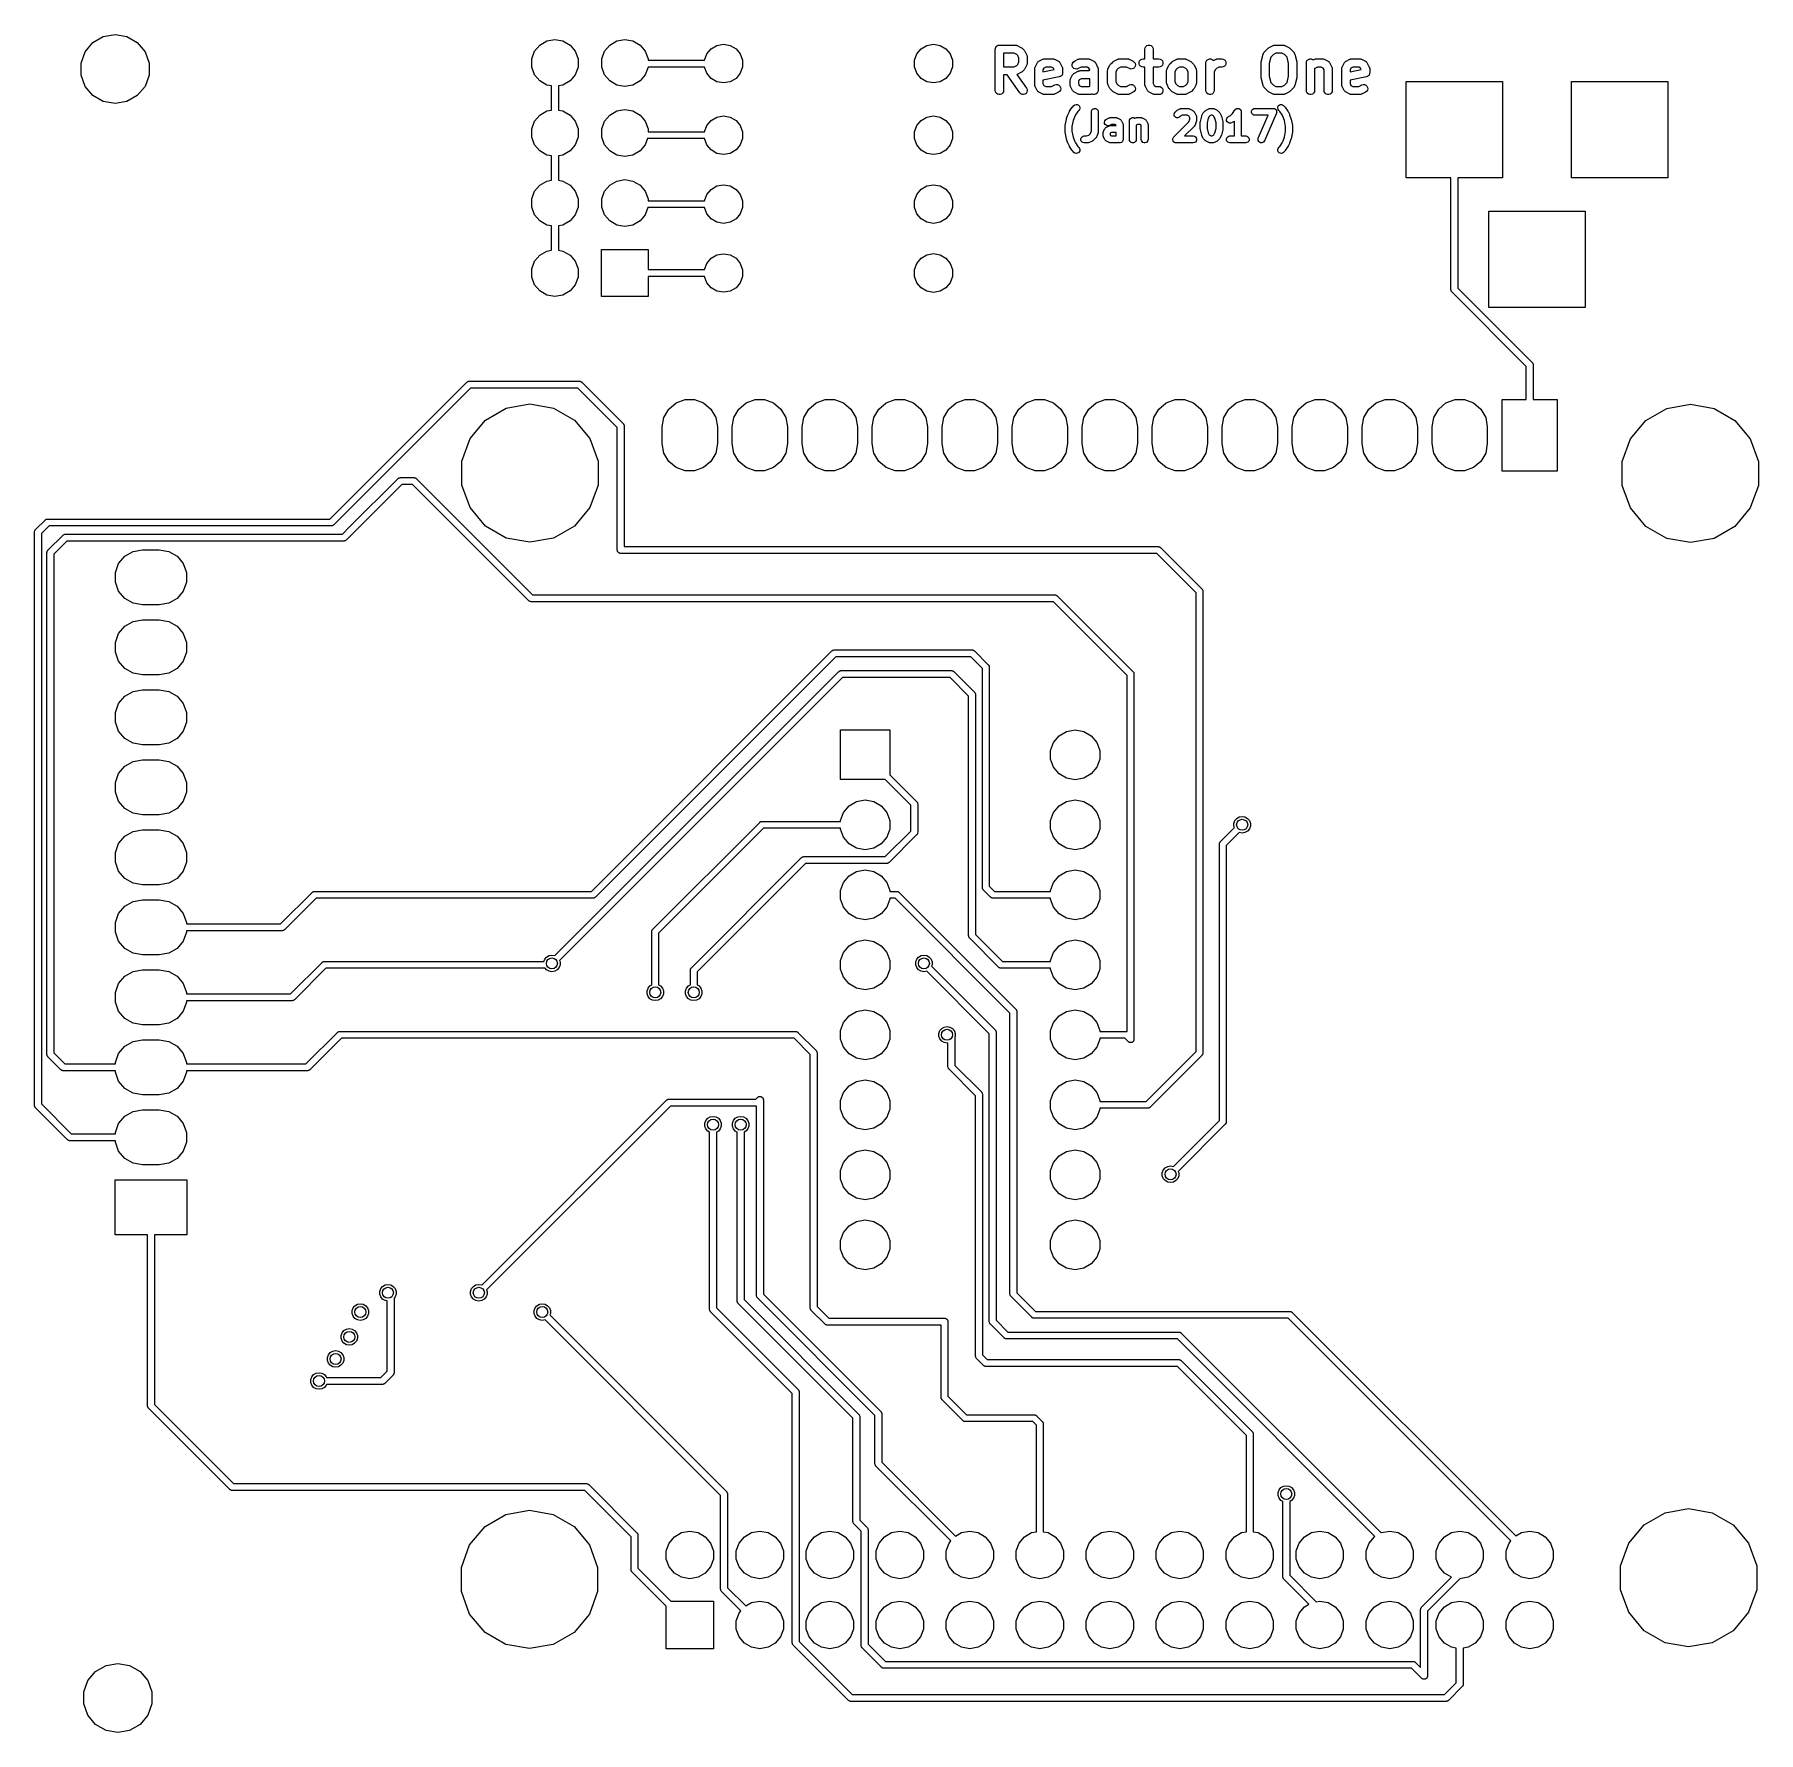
# Model space of a CAD drawing. Extents: x 100.7 to 163.2, y -130.7 to -69.1.
import ezdxf

# ---------------------------------------------------------------- set-up
doc = ezdxf.new("R2010")
doc.units = 0
doc.header["$MEASUREMENT"] = 0
doc.layers.add('BLACK', color=7, linetype='CONTINUOUS')

msp = doc.modelspace()

# ---------------------------------------------------------------- linework, layer by layer
at = {"layer": 'Black'}
for p, q in [((102.503, -69.7426), (102.783, -69.4088)), ((102.783, -69.4088), (103.161, -69.1909)), ((103.161, -69.1909), (103.59, -69.1152)), ((103.59, -69.1152), (104.019, -69.1909)), ((104.019, -69.1909), (104.397, -69.4088)), ((104.397, -69.4088), (104.677, -69.7426)), ((119, -69.4989), (119.256, -69.3513)), ((119.256, -69.3513), (119.547, -69.3)), ((119.547, -69.3), (119.553, -69.3)), ((119.553, -69.3), (119.844, -69.3513)), ((119.844, -69.3513), (120.1, -69.4989)), ((121.54, -69.4989), (121.796, -69.3513)), ((121.796, -69.3513), (122.087, -69.3)), ((122.087, -69.3), (122.093, -69.3)), ((122.093, -69.3), (122.384, -69.3513)), ((122.384, -69.3513), (122.64, -69.4989)), ((102.354, -70.1521), (102.503, -69.7426)), ((104.677, -69.7426), (104.826, -70.1521)), ((118.71, -70.0024), (118.811, -69.725)), ((118.71, -70.2976), (118.71, -70.0024)), ((118.811, -69.725), (119, -69.4989)), ((120.1, -69.4989), (120.289, -69.725)), ((120.289, -69.725), (120.39, -70.0024)), ((120.39, -70.0024), (120.39, -70.2976)), ((121.25, -70.0024), (121.351, -69.725)), ((121.25, -70.2976), (121.25, -70.0024)), ((121.351, -69.725), (121.54, -69.4989)), ((122.64, -69.4989), (122.829, -69.725)), ((122.829, -69.725), (122.93, -70.0024)), ((122.93, -70.0024), (122.93, -70.045)), ((122.93, -70.045), (124.979, -70.045)), ((124.979, -70.045), (125.061, -69.82)), ((125.061, -69.82), (125.217, -69.6338)), ((125.217, -69.6338), (125.428, -69.5122)), ((125.428, -69.5122), (125.667, -69.47)), ((125.667, -69.47), (125.673, -69.47)), ((125.673, -69.47), (125.912, -69.5122)), ((125.912, -69.5122), (126.123, -69.6338)), ((126.123, -69.6338), (126.279, -69.82)), ((126.279, -69.82), (126.362, -70.0484)), ((126.362, -70.0484), (126.362, -70.2916)), ((132.598, -70.048), (132.681, -69.8187)), ((132.598, -70.292), (132.598, -70.048)), ((132.681, -69.8187), (132.838, -69.6317)), ((132.838, -69.6317), (133.05, -69.5097)), ((133.05, -69.5097), (133.29, -69.4673)), ((133.29, -69.4673), (133.53, -69.5097)), ((133.53, -69.5097), (133.742, -69.6317)), ((133.742, -69.6317), (133.899, -69.8187)), ((133.899, -69.8187), (133.982, -70.048)), ((133.982, -70.048), (133.982, -70.292)), ((135.533, -69.6486), (135.535, -69.6356)), ((135.533, -71.1486), (135.533, -69.6486)), ((135.535, -69.6225), (135.54, -69.6102)), ((135.535, -69.6356), (135.535, -69.6225)), ((135.54, -69.6102), (135.542, -69.5973)), ((135.542, -69.5973), (135.548, -69.5859)), ((135.548, -69.5859), (135.553, -69.5736)), ((135.553, -69.5736), (135.561, -69.5635)), ((135.561, -69.5635), (135.568, -69.5522)), ((135.568, -69.5522), (135.578, -69.5437)), ((135.578, -69.5437), (135.586, -69.5337)), ((135.586, -69.5337), (135.598, -69.5271)), ((135.598, -69.5271), (135.608, -69.5187)), ((135.608, -69.5187), (135.62, -69.5142)), ((135.62, -69.5142), (135.632, -69.5076)), ((135.632, -69.5076), (135.644, -69.5053)), ((135.644, -69.5053), (135.657, -69.5008)), ((135.657, -69.5008), (135.67, -69.5008)), ((135.67, -69.5008), (135.683, -69.4986)), ((135.683, -69.4986), (136.254, -69.4986)), ((135.833, -69.7986), (135.833, -70.2843)), ((136.219, -69.7986), (135.833, -69.7986)), ((136.308, -69.8433), (136.219, -69.7986)), ((136.254, -69.4986), (136.263, -69.5001)), ((136.263, -69.5001), (136.271, -69.4996)), ((136.271, -69.4996), (136.288, -69.5046)), ((136.288, -69.5046), (136.306, -69.5076)), ((136.306, -69.5076), (136.313, -69.5119)), ((136.345, -69.8803), (136.308, -69.8433)), ((136.313, -69.5119), (136.321, -69.5144)), ((136.321, -69.5144), (136.464, -69.5858)), ((136.39, -69.9697), (136.345, -69.8803)), ((136.39, -70.1132), (136.39, -69.9697)), ((136.464, -69.5858), (136.484, -69.6001)), ((136.484, -69.6001), (136.503, -69.6139)), ((136.503, -69.6139), (136.575, -69.6854)), ((136.575, -69.6854), (136.588, -69.7051)), ((136.588, -69.7051), (136.603, -69.7243)), ((136.603, -69.7243), (136.674, -69.8672)), ((136.674, -69.8672), (136.677, -69.8755)), ((136.677, -69.8755), (136.681, -69.883)), ((136.681, -69.883), (136.684, -69.9003)), ((136.684, -69.9003), (136.689, -69.9171)), ((136.689, -69.9171), (136.688, -69.9258)), ((136.688, -69.9258), (136.69, -69.9343)), ((136.69, -69.9343), (136.69, -70.1486)), ((137.116, -70.0858), (137.259, -70.0144)), ((137.259, -70.0144), (137.267, -70.0119)), ((137.267, -70.0119), (137.274, -70.0076)), ((137.274, -70.0076), (137.292, -70.0046)), ((137.292, -70.0046), (137.309, -69.9996)), ((137.309, -69.9996), (137.317, -70.0001)), ((137.317, -70.0001), (137.326, -69.9986)), ((137.326, -69.9986), (137.611, -69.9986)), ((137.611, -69.9986), (137.62, -70.0001)), ((137.62, -70.0001), (137.629, -69.9996)), ((137.629, -69.9996), (137.645, -70.0046)), ((137.645, -70.0046), (137.663, -70.0076)), ((137.663, -70.0076), (137.67, -70.0119)), ((137.67, -70.0119), (137.679, -70.0144)), ((137.679, -70.0144), (137.821, -70.0858)), ((138.401, -70.0858), (138.544, -70.0144)), ((138.544, -70.0144), (138.553, -70.0119)), ((138.553, -70.0119), (138.56, -70.0076)), ((138.56, -70.0076), (138.577, -70.0046)), ((138.577, -70.0046), (138.594, -69.9996)), ((138.594, -69.9996), (138.603, -70.0001)), ((138.603, -70.0001), (138.611, -69.9986)), ((138.611, -69.9986), (138.897, -69.9986)), ((138.897, -69.9986), (138.906, -70.0001)), ((138.906, -70.0001), (138.914, -69.9996)), ((138.914, -69.9996), (138.931, -70.0046)), ((138.931, -70.0046), (138.948, -70.0076)), ((138.948, -70.0076), (138.956, -70.0119)), ((138.956, -70.0119), (138.964, -70.0144)), ((138.964, -70.0144), (139.107, -70.0858)), ((139.83, -70.0858), (139.973, -70.0144)), ((139.973, -70.0144), (139.981, -70.0119)), ((139.981, -70.0119), (139.989, -70.0076)), ((139.989, -70.0076), (140.006, -70.0046)), ((140.006, -70.0046), (140.023, -69.9996)), ((140.023, -69.9996), (140.031, -70.0001)), ((140.031, -70.0001), (140.04, -69.9986)), ((140.04, -69.9986), (140.326, -69.9986)), ((140.326, -69.9986), (140.334, -70.0001)), ((140.334, -70.0001), (140.343, -69.9996)), ((140.343, -69.9996), (140.36, -70.0046)), ((140.36, -70.0046), (140.377, -70.0076)), ((140.377, -70.0076), (140.385, -70.0119)), ((140.385, -70.0119), (140.393, -70.0144)), ((140.393, -70.0144), (140.536, -70.0858)), ((140.767, -70.0736), (140.801, -70.0337)), ((140.801, -70.0337), (140.846, -70.0076)), ((140.846, -70.0076), (140.897, -69.9986)), ((140.897, -69.9986), (140.961, -69.9986)), ((140.961, -69.6486), (140.97, -69.5973)), ((140.961, -69.9986), (140.961, -69.6486)), ((140.97, -69.5973), (140.997, -69.5522)), ((140.997, -69.5522), (141.036, -69.5187)), ((141.036, -69.5187), (141.085, -69.5008)), ((141.085, -69.5008), (141.137, -69.5008)), ((141.137, -69.5008), (141.186, -69.5187)), ((141.186, -69.5187), (141.226, -69.5522)), ((141.226, -69.5522), (141.252, -69.5973)), ((141.252, -69.5973), (141.261, -69.6486)), ((141.261, -69.6486), (141.261, -69.9986)), ((141.261, -69.9986), (141.469, -69.9986)), ((141.469, -69.9986), (141.52, -70.0076)), ((141.52, -70.0076), (141.565, -70.0337)), ((141.565, -70.0337), (141.598, -70.0736)), ((141.973, -70.0858), (142.116, -70.0144)), ((142.116, -70.0144), (142.124, -70.0119)), ((142.124, -70.0119), (142.132, -70.0076)), ((142.132, -70.0076), (142.149, -70.0046)), ((142.149, -70.0046), (142.166, -69.9996)), ((142.166, -69.9996), (142.174, -70.0001)), ((142.174, -70.0001), (142.183, -69.9986)), ((142.183, -69.9986), (142.397, -69.9986)), ((142.397, -69.9986), (142.406, -70.0001)), ((142.406, -70.0001), (142.414, -69.9996)), ((142.414, -69.9996), (142.431, -70.0046)), ((142.431, -70.0046), (142.448, -70.0076)), ((142.448, -70.0076), (142.456, -70.0119)), ((142.456, -70.0119), (142.464, -70.0144)), ((142.464, -70.0144), (142.607, -70.0858)), ((143.185, -70.0973), (143.211, -70.0522)), ((143.211, -70.0522), (143.251, -70.0187)), ((143.251, -70.0187), (143.3, -70.0008)), ((143.3, -70.0008), (143.352, -70.0008)), ((143.352, -70.0008), (143.401, -70.0187)), ((143.401, -70.0187), (143.441, -70.0522)), ((143.441, -70.0522), (143.447, -70.0631)), ((143.447, -70.0631), (143.544, -70.0144)), ((143.544, -70.0144), (143.553, -70.0119)), ((143.553, -70.0119), (143.56, -70.0076)), ((143.56, -70.0076), (143.577, -70.0046)), ((143.577, -70.0046), (143.594, -69.9996)), ((143.594, -69.9996), (143.603, -70.0001)), ((143.603, -70.0001), (143.611, -69.9986)), ((143.611, -69.9986), (143.754, -69.9986)), ((143.754, -69.9986), (143.806, -70.0076)), ((143.806, -70.0076), (143.851, -70.0337)), ((143.851, -70.0337), (143.884, -70.0736)), ((145.18, -70.1122), (145.252, -69.8265)), ((145.252, -69.8265), (145.257, -69.8133)), ((145.257, -69.8133), (145.261, -69.7995)), ((145.261, -69.7995), (145.268, -69.7897)), ((145.268, -69.7897), (145.273, -69.7789)), ((145.273, -69.7789), (145.283, -69.7686)), ((145.283, -69.7686), (145.291, -69.7568)), ((145.291, -69.7568), (145.434, -69.6139)), ((145.434, -69.6139), (145.454, -69.6001)), ((145.454, -69.6001), (145.473, -69.5858)), ((145.473, -69.5858), (145.616, -69.5144)), ((145.533, -69.9395), (145.476, -70.167)), ((145.629, -69.8433), (145.533, -69.9395)), ((145.616, -69.5144), (145.624, -69.5119)), ((145.624, -69.5119), (145.632, -69.5076)), ((145.718, -69.7986), (145.629, -69.8433)), ((145.632, -69.5076), (145.649, -69.5046)), ((145.649, -69.5046), (145.666, -69.4996)), ((145.666, -69.4996), (145.674, -69.5001)), ((145.674, -69.5001), (145.683, -69.4986)), ((145.683, -69.4986), (145.969, -69.4986)), ((145.933, -69.7986), (145.718, -69.7986)), ((146.023, -69.8433), (145.933, -69.7986)), ((145.969, -69.4986), (145.977, -69.5001)), ((145.977, -69.5001), (145.986, -69.4996)), ((145.986, -69.4996), (146.003, -69.5046)), ((146.003, -69.5046), (146.02, -69.5076)), ((146.02, -69.5076), (146.027, -69.5119)), ((146.119, -69.9395), (146.023, -69.8433)), ((146.027, -69.5119), (146.036, -69.5144)), ((146.036, -69.5144), (146.179, -69.5858)), ((146.176, -70.167), (146.119, -69.9395)), ((146.179, -69.5858), (146.198, -69.6002)), ((146.198, -69.6002), (146.217, -69.6139)), ((146.217, -69.6139), (146.36, -69.7568)), ((146.36, -69.7568), (146.369, -69.7686)), ((146.369, -69.7686), (146.379, -69.7789)), ((146.379, -69.7789), (146.383, -69.7897)), ((146.383, -69.7897), (146.39, -69.7995)), ((146.39, -69.7995), (146.394, -69.8133)), ((146.394, -69.8133), (146.4, -69.8265)), ((146.4, -69.8265), (146.471, -70.1122)), ((146.828, -70.0973), (146.854, -70.0522)), ((146.854, -70.0522), (146.894, -70.0187)), ((146.894, -70.0187), (146.943, -70.0008)), ((146.943, -70.0008), (146.995, -70.0008)), ((146.995, -70.0008), (147.044, -70.0187)), ((147.044, -70.0187), (147.067, -70.0386)), ((147.067, -70.0386), (147.116, -70.0144)), ((147.116, -70.0144), (147.124, -70.0119)), ((147.124, -70.0119), (147.132, -70.0076)), ((147.132, -70.0076), (147.149, -70.0046)), ((147.149, -70.0046), (147.166, -69.9996)), ((147.166, -69.9996), (147.174, -70.0001)), ((147.174, -70.0001), (147.183, -69.9986)), ((147.183, -69.9986), (147.397, -69.9986)), ((147.397, -69.9986), (147.406, -70.0001)), ((147.406, -70.0001), (147.414, -69.9996)), ((147.414, -69.9996), (147.431, -70.0046)), ((147.431, -70.0046), (147.448, -70.0076)), ((147.448, -70.0076), (147.456, -70.0119)), ((147.456, -70.0119), (147.464, -70.0144)), ((147.464, -70.0144), (147.607, -70.0858)), ((148.259, -70.0858), (148.401, -70.0144)), ((148.401, -70.0144), (148.41, -70.0119)), ((148.41, -70.0119), (148.417, -70.0076)), ((148.417, -70.0076), (148.435, -70.0046)), ((148.435, -70.0046), (148.451, -69.9996)), ((148.451, -69.9996), (148.46, -70.0001)), ((148.46, -70.0001), (148.469, -69.9986)), ((148.469, -69.9986), (148.754, -69.9986)), ((148.754, -69.9986), (148.763, -70.0001)), ((148.763, -70.0001), (148.771, -69.9996)), ((148.771, -69.9996), (148.788, -70.0046)), ((148.788, -70.0046), (148.806, -70.0076)), ((148.806, -70.0076), (148.813, -70.0119)), ((148.813, -70.0119), (148.821, -70.0144)), ((148.821, -70.0144), (148.964, -70.0858)), ((102.354, -70.5879), (102.354, -70.1521)), ((102.503, -70.9974), (102.354, -70.5879)), ((104.826, -70.5879), (104.677, -70.9974)), ((104.826, -70.1521), (104.826, -70.5879)), ((118.811, -70.575), (118.71, -70.2976)), ((119, -70.8011), (118.811, -70.575)), ((120.289, -70.575), (120.1, -70.8011)), ((120.39, -70.2976), (120.289, -70.575)), ((121.351, -70.575), (121.25, -70.2976)), ((121.54, -70.8011), (121.351, -70.575)), ((122.829, -70.575), (122.64, -70.8011)), ((122.93, -70.2976), (122.829, -70.575)), ((124.979, -70.295), (122.93, -70.295)), ((122.93, -70.295), (122.93, -70.2976)), ((125.061, -70.52), (124.979, -70.295)), ((125.217, -70.7062), (125.061, -70.52)), ((126.279, -70.52), (126.123, -70.7062)), ((126.362, -70.2916), (126.279, -70.52)), ((132.681, -70.5213), (132.598, -70.292)), ((132.838, -70.7083), (132.681, -70.5213)), ((133.899, -70.5213), (133.742, -70.7083)), ((133.982, -70.292), (133.899, -70.5213)), ((135.833, -70.2843), (136.219, -70.2843)), ((135.962, -70.5843), (135.833, -70.5843)), ((135.833, -70.5843), (135.833, -71.1486)), ((136.417, -71.2346), (135.962, -70.5843)), ((136.219, -70.2843), (136.308, -70.2396)), ((136.308, -70.2396), (136.345, -70.2026)), ((136.321, -70.5684), (136.318, -70.5695)), ((136.318, -70.5695), (136.663, -71.0626)), ((136.464, -70.497), (136.321, -70.5684)), ((136.345, -70.2026), (136.39, -70.1132)), ((136.484, -70.4827), (136.464, -70.497)), ((136.503, -70.4689), (136.484, -70.4827)), ((136.575, -70.3975), (136.503, -70.4689)), ((136.588, -70.3778), (136.575, -70.3975)), ((136.603, -70.3585), (136.588, -70.3778)), ((136.674, -70.2157), (136.603, -70.3585)), ((136.677, -70.2074), (136.674, -70.2157)), ((136.681, -70.1999), (136.677, -70.2074)), ((136.684, -70.1826), (136.681, -70.1999)), ((136.689, -70.1657), (136.684, -70.1826)), ((136.69, -70.1486), (136.688, -70.1571)), ((136.688, -70.1571), (136.689, -70.1657)), ((136.961, -70.3629), (136.963, -70.3543)), ((136.961, -70.9343), (136.961, -70.3629)), ((136.962, -70.3457), (136.967, -70.3289)), ((136.963, -70.3543), (136.962, -70.3457)), ((136.967, -70.3289), (136.97, -70.3116)), ((136.97, -70.3116), (136.975, -70.3041)), ((136.975, -70.3041), (136.977, -70.2958)), ((136.977, -70.2958), (137.049, -70.1529)), ((137.049, -70.1529), (137.062, -70.1352)), ((137.062, -70.1352), (137.074, -70.1169)), ((137.074, -70.1169), (137.077, -70.1144)), ((137.077, -70.1144), (137.08, -70.1111)), ((137.08, -70.1111), (137.098, -70.099)), ((137.098, -70.099), (137.116, -70.0858)), ((137.295, -70.3318), (137.261, -70.3983)), ((137.261, -70.4656), (137.669, -70.3842)), ((137.261, -70.3983), (137.261, -70.4656)), ((137.855, -70.6528), (137.261, -70.7715)), ((137.361, -70.2986), (137.295, -70.3318)), ((137.576, -70.2986), (137.361, -70.2986)), ((137.642, -70.3318), (137.576, -70.2986)), ((137.669, -70.3842), (137.642, -70.3318)), ((137.821, -70.0858), (137.839, -70.0989)), ((137.839, -70.0989), (137.857, -70.1111)), ((137.878, -70.644), (137.855, -70.6528)), ((137.857, -70.1111), (137.86, -70.1144)), ((137.86, -70.1144), (137.863, -70.1169)), ((137.863, -70.1169), (137.875, -70.1352)), ((137.875, -70.1352), (137.888, -70.1529)), ((137.901, -70.6356), (137.878, -70.644)), ((137.888, -70.1529), (137.96, -70.2958)), ((137.902, -70.6345), (137.901, -70.6356)), ((137.904, -70.6339), (137.902, -70.6345)), ((137.922, -70.6178), (137.904, -70.6339)), ((137.941, -70.6021), (137.922, -70.6178)), ((137.943, -70.5995), (137.941, -70.6006)), ((137.941, -70.6006), (137.941, -70.6021)), ((137.954, -70.5781), (137.943, -70.5995)), ((137.967, -70.557), (137.954, -70.5781)), ((137.96, -70.2958), (137.962, -70.3041)), ((137.962, -70.3041), (137.967, -70.3116)), ((137.967, -70.3116), (137.97, -70.3289)), ((137.968, -70.5538), (137.967, -70.5553)), ((137.967, -70.5553), (137.967, -70.557)), ((137.971, -70.5297), (137.968, -70.5538)), ((137.97, -70.3289), (137.975, -70.3457)), ((137.976, -70.5057), (137.971, -70.5297)), ((137.975, -70.3457), (137.974, -70.3543)), ((137.974, -70.3543), (137.976, -70.3629)), ((137.976, -70.3629), (137.976, -70.5057)), ((138.263, -70.7243), (138.334, -70.5815)), ((138.319, -70.211), (138.331, -70.1603)), ((138.325, -70.2628), (138.319, -70.211)), ((138.348, -70.3094), (138.325, -70.2628)), ((138.331, -70.1603), (138.36, -70.1169)), ((138.334, -70.5815), (138.348, -70.5638)), ((138.386, -70.3452), (138.348, -70.3094)), ((138.348, -70.5638), (138.36, -70.5454)), ((138.36, -70.1169), (138.401, -70.0858)), ((138.36, -70.5454), (138.363, -70.543)), ((138.363, -70.543), (138.365, -70.5396)), ((138.365, -70.5396), (138.384, -70.5275)), ((138.384, -70.5275), (138.401, -70.5144)), ((138.434, -70.3659), (138.386, -70.3452)), ((138.401, -70.5144), (138.544, -70.443)), ((138.486, -70.369), (138.434, -70.3659)), ((138.536, -70.3542), (138.486, -70.369)), ((138.647, -70.2986), (138.536, -70.3542)), ((138.544, -70.443), (138.553, -70.4405)), ((138.553, -70.4405), (138.56, -70.4362)), ((138.56, -70.4362), (138.577, -70.4331)), ((138.577, -70.4331), (138.594, -70.4281)), ((138.594, -70.4281), (138.603, -70.4286)), ((138.603, -70.4286), (138.611, -70.4271)), ((138.611, -70.4271), (138.933, -70.4271)), ((138.862, -70.2986), (138.647, -70.2986)), ((138.928, -70.3318), (138.862, -70.2986)), ((138.961, -70.3983), (138.928, -70.3318)), ((138.933, -70.4271), (138.961, -70.413)), ((138.961, -70.413), (138.961, -70.3983)), ((139.107, -70.0858), (139.125, -70.0989)), ((139.125, -70.0989), (139.143, -70.1111)), ((139.143, -70.1111), (139.146, -70.1144)), ((139.146, -70.1144), (139.149, -70.1169)), ((139.149, -70.1169), (139.161, -70.1352)), ((139.161, -70.1352), (139.174, -70.1529)), ((139.174, -70.1529), (139.246, -70.2958)), ((139.246, -70.2958), (139.248, -70.3041)), ((139.248, -70.3041), (139.252, -70.3116)), ((139.252, -70.3116), (139.255, -70.3289)), ((139.255, -70.3289), (139.26, -70.3457)), ((139.26, -70.3457), (139.26, -70.3543)), ((139.26, -70.3543), (139.261, -70.3629)), ((139.261, -70.3629), (139.261, -71.1486)), ((139.604, -70.4343), (139.606, -70.4258)), ((139.604, -70.8629), (139.604, -70.4343)), ((139.605, -70.4171), (139.61, -70.4003)), ((139.606, -70.4258), (139.605, -70.4171)), ((139.61, -70.4003), (139.613, -70.383)), ((139.613, -70.383), (139.618, -70.3755)), ((139.618, -70.3755), (139.62, -70.3672)), ((139.62, -70.3672), (139.692, -70.2243)), ((139.692, -70.2243), (139.706, -70.2051)), ((139.706, -70.2051), (139.72, -70.1854)), ((139.72, -70.1854), (139.791, -70.1139)), ((139.791, -70.1139), (139.811, -70.1001)), ((139.811, -70.1001), (139.83, -70.0858)), ((139.949, -70.3803), (139.904, -70.4697)), ((139.904, -70.4697), (139.904, -70.8274)), ((139.986, -70.3433), (139.949, -70.3803)), ((140.075, -70.2986), (139.986, -70.3433)), ((140.29, -70.2986), (140.075, -70.2986)), ((140.401, -70.3542), (140.29, -70.2986)), ((140.451, -70.369), (140.401, -70.3542)), ((140.503, -70.3659), (140.451, -70.369)), ((140.551, -70.3452), (140.503, -70.3659)), ((140.536, -70.0858), (140.577, -70.1169)), ((140.589, -70.3094), (140.551, -70.3452)), ((140.577, -70.1169), (140.606, -70.1603)), ((140.612, -70.2628), (140.589, -70.3094)), ((140.606, -70.1603), (140.618, -70.211)), ((140.618, -70.211), (140.612, -70.2628)), ((140.749, -70.1225), (140.767, -70.0736)), ((140.749, -70.1746), (140.749, -70.1225)), ((140.767, -70.2236), (140.749, -70.1746)), ((140.801, -70.2635), (140.767, -70.2236)), ((140.846, -70.2895), (140.801, -70.2635)), ((140.897, -70.2986), (140.846, -70.2895)), ((140.961, -70.2986), (140.897, -70.2986)), ((140.961, -70.9343), (140.961, -70.2986)), ((141.469, -70.2986), (141.261, -70.2986)), ((141.261, -70.2986), (141.261, -70.8989)), ((141.52, -70.2895), (141.469, -70.2986)), ((141.565, -70.2635), (141.52, -70.2895)), ((141.598, -70.2236), (141.565, -70.2635)), ((141.598, -70.0736), (141.616, -70.1225)), ((141.616, -70.1746), (141.598, -70.2236)), ((141.616, -70.1225), (141.616, -70.1746)), ((141.747, -70.4343), (141.749, -70.4258)), ((141.747, -70.8629), (141.747, -70.4343)), ((141.748, -70.4171), (141.753, -70.4003)), ((141.749, -70.4258), (141.748, -70.4171)), ((141.753, -70.4003), (141.756, -70.383)), ((141.756, -70.383), (141.761, -70.3755)), ((141.761, -70.3755), (141.763, -70.3672)), ((141.763, -70.3672), (141.834, -70.2243)), ((141.834, -70.2243), (141.849, -70.2051)), ((141.849, -70.2051), (141.863, -70.1854)), ((141.863, -70.1854), (141.934, -70.1139)), ((141.934, -70.1139), (141.954, -70.1001)), ((141.954, -70.1001), (141.973, -70.0858)), ((142.092, -70.3803), (142.047, -70.4697)), ((142.047, -70.4697), (142.047, -70.8274)), ((142.129, -70.3433), (142.092, -70.3803)), ((142.218, -70.2986), (142.129, -70.3433)), ((142.362, -70.2986), (142.218, -70.2986)), ((142.451, -70.3433), (142.362, -70.2986)), ((142.488, -70.3803), (142.451, -70.3433)), ((142.533, -70.4697), (142.488, -70.3803)), ((142.533, -70.8274), (142.533, -70.4697)), ((142.607, -70.0858), (142.626, -70.1001)), ((142.626, -70.1001), (142.646, -70.1139)), ((142.646, -70.1139), (142.717, -70.1854)), ((142.717, -70.1854), (142.731, -70.205)), ((142.731, -70.205), (142.746, -70.2243)), ((142.746, -70.2243), (142.817, -70.3672)), ((142.817, -70.3672), (142.819, -70.3755)), ((142.819, -70.3755), (142.824, -70.383)), ((142.824, -70.383), (142.827, -70.4003)), ((142.827, -70.4003), (142.832, -70.4171)), ((142.832, -70.4171), (142.831, -70.4258)), ((142.831, -70.4258), (142.833, -70.4343)), ((142.833, -70.4343), (142.833, -70.8629)), ((143.176, -70.1486), (143.185, -70.0973)), ((143.176, -71.1486), (143.176, -70.1486)), ((143.52, -70.3803), (143.476, -70.4697)), ((143.476, -70.4697), (143.476, -71.1486)), ((143.557, -70.3433), (143.52, -70.3803)), ((143.647, -70.2986), (143.557, -70.3433)), ((143.754, -70.2986), (143.647, -70.2986)), ((143.806, -70.2895), (143.754, -70.2986)), ((143.851, -70.2635), (143.806, -70.2895)), ((143.884, -70.2236), (143.851, -70.2635)), ((143.884, -70.0736), (143.902, -70.1225)), ((143.902, -70.1746), (143.884, -70.2236)), ((143.902, -70.1225), (143.902, -70.1746)), ((145.176, -70.1486), (145.179, -70.1305)), ((145.176, -70.6486), (145.176, -70.1486)), ((145.179, -70.6666), (145.176, -70.6486)), ((145.179, -70.1305), (145.18, -70.1122)), ((145.18, -70.685), (145.179, -70.6666)), ((145.252, -70.9707), (145.18, -70.685)), ((145.476, -70.167), (145.476, -70.6301)), ((145.476, -70.6301), (145.533, -70.8576)), ((146.119, -70.8576), (146.176, -70.6301)), ((146.176, -70.6301), (146.176, -70.167)), ((146.471, -70.685), (146.4, -70.9707)), ((146.471, -70.1122), (146.473, -70.1305)), ((146.473, -70.6666), (146.471, -70.685)), ((146.473, -70.1305), (146.476, -70.1486)), ((146.476, -70.6486), (146.473, -70.6666)), ((146.476, -70.1486), (146.476, -70.6486)), ((146.819, -70.1486), (146.828, -70.0973)), ((146.819, -71.1486), (146.819, -70.1486)), ((147.129, -70.3433), (147.119, -70.3536)), ((147.119, -70.3536), (147.119, -71.1486)), ((147.218, -70.2986), (147.129, -70.3433)), ((147.362, -70.2986), (147.218, -70.2986)), ((147.428, -70.3318), (147.362, -70.2986)), ((147.461, -70.3983), (147.428, -70.3318)), ((147.461, -71.1486), (147.461, -70.3983)), ((147.607, -70.0858), (147.625, -70.0989)), ((147.625, -70.0989), (147.643, -70.1111)), ((147.643, -70.1111), (147.646, -70.1144)), ((147.646, -70.1144), (147.649, -70.1169)), ((147.649, -70.1169), (147.661, -70.1352)), ((147.661, -70.1352), (147.674, -70.1529)), ((147.674, -70.1529), (147.746, -70.2958)), ((147.746, -70.2958), (147.748, -70.3041)), ((147.748, -70.3041), (147.752, -70.3116)), ((147.752, -70.3116), (147.755, -70.3289)), ((147.755, -70.3289), (147.76, -70.3457)), ((147.76, -70.3457), (147.76, -70.3543)), ((147.76, -70.3543), (147.761, -70.3629)), ((147.761, -70.3629), (147.761, -71.1486)), ((148.104, -70.3629), (148.106, -70.3543)), ((148.104, -70.9343), (148.104, -70.3629)), ((148.105, -70.3457), (148.11, -70.3289)), ((148.106, -70.3543), (148.105, -70.3457)), ((148.11, -70.3289), (148.113, -70.3116)), ((148.113, -70.3116), (148.118, -70.3041)), ((148.118, -70.3041), (148.12, -70.2958)), ((148.12, -70.2958), (148.192, -70.1529)), ((148.192, -70.1529), (148.205, -70.1352)), ((148.205, -70.1352), (148.217, -70.1169)), ((148.217, -70.1169), (148.22, -70.1144)), ((148.22, -70.1144), (148.223, -70.1111)), ((148.223, -70.1111), (148.241, -70.099)), ((148.241, -70.099), (148.259, -70.0858)), ((148.438, -70.3318), (148.404, -70.3983)), ((148.404, -70.4656), (148.812, -70.3842)), ((148.404, -70.3983), (148.404, -70.4656)), ((148.998, -70.6528), (148.404, -70.7715)), ((148.504, -70.2986), (148.438, -70.3318)), ((148.719, -70.2986), (148.504, -70.2986)), ((148.785, -70.3318), (148.719, -70.2986)), ((148.812, -70.3842), (148.785, -70.3318)), ((148.964, -70.0858), (148.982, -70.0989)), ((148.982, -70.0989), (149, -70.1111)), ((149.021, -70.644), (148.998, -70.6528)), ((149, -70.1111), (149.003, -70.1144)), ((149.003, -70.1144), (149.006, -70.1169)), ((149.006, -70.1169), (149.018, -70.1352)), ((149.018, -70.1352), (149.031, -70.1529)), ((149.044, -70.6356), (149.021, -70.644)), ((149.031, -70.1529), (149.103, -70.2958)), ((149.045, -70.6345), (149.044, -70.6356)), ((149.047, -70.6339), (149.045, -70.6345)), ((149.065, -70.6178), (149.047, -70.6339)), ((149.083, -70.6021), (149.065, -70.6178)), ((149.084, -70.6006), (149.083, -70.6021)), ((149.086, -70.5995), (149.084, -70.6006)), ((149.097, -70.5781), (149.086, -70.5995)), ((149.11, -70.557), (149.097, -70.5781)), ((149.103, -70.2958), (149.105, -70.3041)), ((149.105, -70.3041), (149.11, -70.3116)), ((149.11, -70.3116), (149.113, -70.3289)), ((149.111, -70.5538), (149.11, -70.5553)), ((149.11, -70.5553), (149.11, -70.557)), ((149.114, -70.5297), (149.111, -70.5538)), ((149.113, -70.3289), (149.118, -70.3457)), ((149.119, -70.5057), (149.114, -70.5297)), ((149.118, -70.3457), (149.117, -70.3543)), ((149.117, -70.3543), (149.119, -70.3629)), ((149.119, -70.3629), (149.119, -70.5057)), ((102.783, -71.3312), (102.503, -70.9974)), ((104.677, -70.9974), (104.397, -71.3312)), ((119.256, -70.9487), (119, -70.8011)), ((119.425, -70.9785), (119.256, -70.9487)), ((119.425, -71.8615), (119.425, -70.9785)), ((119.844, -70.9487), (119.675, -70.9785)), ((119.675, -70.9785), (119.675, -71.8615)), ((120.1, -70.8011), (119.844, -70.9487)), ((121.796, -70.9487), (121.54, -70.8011)), ((122.087, -71), (121.796, -70.9487)), ((122.093, -71), (122.087, -71)), ((122.384, -70.9487), (122.093, -71)), ((122.64, -70.8011), (122.384, -70.9487)), ((125.428, -70.8278), (125.217, -70.7062)), ((125.667, -70.87), (125.428, -70.8278)), ((125.673, -70.87), (125.667, -70.87)), ((125.912, -70.8278), (125.673, -70.87)), ((126.123, -70.7062), (125.912, -70.8278)), ((133.05, -70.8303), (132.838, -70.7083)), ((133.29, -70.8727), (133.05, -70.8303)), ((133.53, -70.8303), (133.29, -70.8727)), ((133.742, -70.7083), (133.53, -70.8303)), ((135.542, -71.1999), (135.533, -71.1486)), ((135.568, -71.245), (135.542, -71.1999)), ((135.608, -71.2785), (135.568, -71.245)), ((135.657, -71.2963), (135.608, -71.2785)), ((135.709, -71.2963), (135.657, -71.2963)), ((135.758, -71.2785), (135.709, -71.2963)), ((135.798, -71.245), (135.758, -71.2785)), ((135.824, -71.1999), (135.798, -71.245)), ((135.833, -71.1486), (135.824, -71.1999)), ((136.454, -71.2714), (136.417, -71.2346)), ((136.501, -71.2935), (136.454, -71.2714)), ((136.553, -71.298), (136.501, -71.2935)), ((136.603, -71.2845), (136.553, -71.298)), ((136.646, -71.2547), (136.603, -71.2845)), ((136.676, -71.212), (136.646, -71.2547)), ((136.663, -71.0626), (136.685, -71.1098)), ((136.689, -71.1617), (136.676, -71.212)), ((136.685, -71.1098), (136.689, -71.1617)), ((136.963, -70.9428), (136.961, -70.9343)), ((136.962, -70.9514), (136.963, -70.9428)), ((136.967, -70.9683), (136.962, -70.9514)), ((136.97, -70.9856), (136.967, -70.9683)), ((136.975, -70.9931), (136.97, -70.9856)), ((136.977, -71.0014), (136.975, -70.9931)), ((137.049, -71.1442), (136.977, -71.0014)), ((137.062, -71.1619), (137.049, -71.1442)), ((137.074, -71.1803), (137.062, -71.1619)), ((137.077, -71.1827), (137.074, -71.1803)), ((137.08, -71.1861), (137.077, -71.1827)), ((137.098, -71.1982), (137.08, -71.1861)), ((137.116, -71.2113), (137.098, -71.1982)), ((137.259, -71.2827), (137.116, -71.2113)), ((137.267, -71.2852), (137.259, -71.2827)), ((137.261, -70.7715), (137.261, -70.8989)), ((137.261, -70.8989), (137.295, -70.9653)), ((137.274, -71.2895), (137.267, -71.2852)), ((137.292, -71.2926), (137.274, -71.2895)), ((137.309, -71.2976), (137.292, -71.2926)), ((137.295, -70.9653), (137.361, -70.9986)), ((137.317, -71.2971), (137.309, -71.2976)), ((137.326, -71.2986), (137.317, -71.2971)), ((137.611, -71.2986), (137.326, -71.2986)), ((137.361, -70.9986), (137.576, -70.9986)), ((137.576, -70.9986), (137.687, -70.943)), ((137.62, -71.2971), (137.611, -71.2986)), ((137.629, -71.2976), (137.62, -71.2971)), ((137.645, -71.2926), (137.629, -71.2976)), ((137.663, -71.2895), (137.645, -71.2926)), ((137.67, -71.2852), (137.663, -71.2895)), ((137.679, -71.2827), (137.67, -71.2852)), ((137.821, -71.2113), (137.679, -71.2827)), ((137.687, -70.943), (137.737, -70.9281)), ((137.737, -70.9281), (137.789, -70.9312)), ((137.789, -70.9312), (137.837, -70.952)), ((137.863, -71.1803), (137.821, -71.2113)), ((137.837, -70.952), (137.875, -70.9878)), ((137.892, -71.1368), (137.863, -71.1803)), ((137.875, -70.9878), (137.898, -71.0344)), ((137.904, -71.0861), (137.892, -71.1368)), ((137.898, -71.0344), (137.904, -71.0861)), ((138.247, -70.7914), (138.249, -70.7829)), ((138.247, -70.9343), (138.247, -70.7914)), ((138.249, -70.9428), (138.247, -70.9343)), ((138.248, -70.7743), (138.253, -70.7574)), ((138.249, -70.7829), (138.248, -70.7743)), ((138.248, -70.9514), (138.249, -70.9428)), ((138.253, -70.9683), (138.248, -70.9514)), ((138.253, -70.7574), (138.256, -70.7401)), ((138.256, -70.9856), (138.253, -70.9683)), ((138.256, -70.7401), (138.261, -70.7326)), ((138.261, -70.9931), (138.256, -70.9856)), ((138.261, -70.7326), (138.263, -70.7243)), ((138.263, -71.0014), (138.261, -70.9931)), ((138.334, -71.1442), (138.263, -71.0014)), ((138.348, -71.1619), (138.334, -71.1442)), ((138.36, -71.1803), (138.348, -71.1619)), ((138.363, -71.1827), (138.36, -71.1803)), ((138.365, -71.1861), (138.363, -71.1827)), ((138.384, -71.1982), (138.365, -71.1861)), ((138.401, -71.2113), (138.384, -71.1982)), ((138.544, -71.2827), (138.401, -71.2113)), ((138.553, -71.2852), (138.544, -71.2827)), ((138.58, -70.7604), (138.547, -70.8268)), ((138.547, -70.8268), (138.547, -70.8989)), ((138.547, -70.8989), (138.58, -70.9653)), ((138.56, -71.2895), (138.553, -71.2852)), ((138.577, -71.2926), (138.56, -71.2895)), ((138.594, -71.2976), (138.577, -71.2926)), ((138.647, -70.7271), (138.58, -70.7604)), ((138.58, -70.9653), (138.647, -70.9986)), ((138.603, -71.2971), (138.594, -71.2976)), ((138.611, -71.2986), (138.603, -71.2971)), ((138.969, -71.2986), (138.611, -71.2986)), ((138.961, -70.7271), (138.647, -70.7271)), ((138.647, -70.9986), (138.933, -70.9986)), ((138.933, -70.9986), (138.961, -70.9844)), ((138.961, -70.9844), (138.961, -70.7271)), ((138.977, -71.2971), (138.969, -71.2986)), ((138.986, -71.2976), (138.977, -71.2971)), ((139.003, -71.2926), (138.986, -71.2976)), ((139.02, -71.2895), (139.003, -71.2926)), ((139.027, -71.2852), (139.02, -71.2895)), ((139.036, -71.2827), (139.027, -71.2852)), ((139.041, -71.2801), (139.036, -71.2827)), ((139.085, -71.2963), (139.041, -71.2801)), ((139.137, -71.2963), (139.085, -71.2963)), ((139.186, -71.2785), (139.137, -71.2963)), ((139.226, -71.245), (139.186, -71.2785)), ((139.252, -71.1999), (139.226, -71.245)), ((139.261, -71.1486), (139.252, -71.1999)), ((139.606, -70.8714), (139.604, -70.8629)), ((139.605, -70.88), (139.606, -70.8714)), ((139.61, -70.8969), (139.605, -70.88)), ((139.613, -70.9142), (139.61, -70.8969)), ((139.618, -70.9217), (139.613, -70.9142)), ((139.62, -70.9299), (139.618, -70.9217)), ((139.692, -71.0728), (139.62, -70.9299)), ((139.706, -71.0921), (139.692, -71.0728)), ((139.72, -71.1118), (139.706, -71.0921)), ((139.791, -71.1832), (139.72, -71.1118)), ((139.811, -71.197), (139.791, -71.1832)), ((139.83, -71.2113), (139.811, -71.197)), ((139.973, -71.2827), (139.83, -71.2113)), ((139.904, -70.8274), (139.949, -70.9169)), ((139.949, -70.9169), (139.986, -70.9539)), ((139.981, -71.2852), (139.973, -71.2827)), ((139.989, -71.2895), (139.981, -71.2852)), ((139.986, -70.9539), (140.075, -70.9986)), ((140.006, -71.2926), (139.989, -71.2895)), ((140.023, -71.2976), (140.006, -71.2926)), ((140.031, -71.2971), (140.023, -71.2976)), ((140.04, -71.2986), (140.031, -71.2971)), ((140.326, -71.2986), (140.04, -71.2986)), ((140.075, -70.9986), (140.29, -70.9986)), ((140.29, -70.9986), (140.401, -70.943)), ((140.334, -71.2971), (140.326, -71.2986)), ((140.343, -71.2976), (140.334, -71.2971)), ((140.36, -71.2926), (140.343, -71.2976)), ((140.377, -71.2895), (140.36, -71.2926)), ((140.385, -71.2852), (140.377, -71.2895)), ((140.393, -71.2827), (140.385, -71.2852)), ((140.536, -71.2113), (140.393, -71.2827)), ((140.401, -70.943), (140.451, -70.9281)), ((140.451, -70.9281), (140.503, -70.9312)), ((140.503, -70.9312), (140.551, -70.952)), ((140.577, -71.1803), (140.536, -71.2113)), ((140.551, -70.952), (140.589, -70.9878)), ((140.606, -71.1368), (140.577, -71.1803)), ((140.589, -70.9878), (140.612, -71.0344)), ((140.618, -71.0861), (140.606, -71.1368)), ((140.612, -71.0344), (140.618, -71.0861)), ((140.963, -70.9428), (140.961, -70.9343)), ((140.962, -70.9514), (140.963, -70.9428)), ((140.967, -70.9683), (140.962, -70.9514)), ((140.97, -70.9856), (140.967, -70.9683)), ((140.975, -70.9931), (140.97, -70.9856)), ((140.977, -71.0014), (140.975, -70.9931)), ((141.049, -71.1442), (140.977, -71.0014)), ((141.062, -71.1619), (141.049, -71.1442)), ((141.074, -71.1803), (141.062, -71.1619)), ((141.077, -71.1827), (141.074, -71.1803)), ((141.08, -71.1861), (141.077, -71.1827)), ((141.098, -71.1982), (141.08, -71.1861)), ((141.116, -71.2113), (141.098, -71.1982)), ((141.259, -71.2827), (141.116, -71.2113)), ((141.267, -71.2852), (141.259, -71.2827)), ((141.261, -70.8989), (141.295, -70.9653)), ((141.274, -71.2895), (141.267, -71.2852)), ((141.292, -71.2926), (141.274, -71.2895)), ((141.309, -71.2976), (141.292, -71.2926)), ((141.295, -70.9653), (141.361, -70.9986)), ((141.317, -71.2971), (141.309, -71.2976)), ((141.326, -71.2986), (141.317, -71.2971)), ((141.469, -71.2986), (141.326, -71.2986)), ((141.361, -70.9986), (141.469, -70.9986)), ((141.469, -70.9986), (141.52, -71.0076)), ((141.52, -71.2895), (141.469, -71.2986)), ((141.52, -71.0076), (141.565, -71.0337)), ((141.565, -71.2635), (141.52, -71.2895)), ((141.565, -71.0337), (141.598, -71.0736)), ((141.598, -71.2236), (141.565, -71.2635)), ((141.598, -71.0736), (141.616, -71.1225)), ((141.616, -71.1746), (141.598, -71.2236)), ((141.616, -71.1225), (141.616, -71.1746)), ((141.749, -70.8714), (141.747, -70.8629)), ((141.748, -70.88), (141.749, -70.8714)), ((141.753, -70.8969), (141.748, -70.88)), ((141.756, -70.9142), (141.753, -70.8969)), ((141.761, -70.9217), (141.756, -70.9142)), ((141.763, -70.9299), (141.761, -70.9217)), ((141.834, -71.0728), (141.763, -70.9299)), ((141.849, -71.0921), (141.834, -71.0728)), ((141.863, -71.1118), (141.849, -71.0921)), ((141.934, -71.1832), (141.863, -71.1118)), ((141.954, -71.197), (141.934, -71.1832)), ((141.973, -71.2113), (141.954, -71.197)), ((142.116, -71.2827), (141.973, -71.2113)), ((142.047, -70.8274), (142.092, -70.9169)), ((142.092, -70.9169), (142.129, -70.9539)), ((142.124, -71.2852), (142.116, -71.2827)), ((142.132, -71.2895), (142.124, -71.2852)), ((142.129, -70.9539), (142.218, -70.9986)), ((142.149, -71.2926), (142.132, -71.2895)), ((142.166, -71.2976), (142.149, -71.2926)), ((142.174, -71.2971), (142.166, -71.2976)), ((142.183, -71.2986), (142.174, -71.2971)), ((142.397, -71.2986), (142.183, -71.2986)), ((142.218, -70.9986), (142.362, -70.9986)), ((142.362, -70.9986), (142.451, -70.9539)), ((142.406, -71.2971), (142.397, -71.2986)), ((142.414, -71.2976), (142.406, -71.2971)), ((142.431, -71.2926), (142.414, -71.2976)), ((142.448, -71.2895), (142.431, -71.2926)), ((142.456, -71.2852), (142.448, -71.2895)), ((142.451, -70.9539), (142.488, -70.9169)), ((142.464, -71.2827), (142.456, -71.2852)), ((142.607, -71.2113), (142.464, -71.2827)), ((142.488, -70.9169), (142.533, -70.8274)), ((142.626, -71.197), (142.607, -71.2113)), ((142.646, -71.1832), (142.626, -71.197)), ((142.717, -71.1118), (142.646, -71.1832)), ((142.731, -71.0921), (142.717, -71.1118)), ((142.746, -71.0728), (142.731, -71.0921)), ((142.817, -70.9299), (142.746, -71.0728)), ((142.819, -70.9216), (142.817, -70.9299)), ((142.824, -70.9142), (142.819, -70.9216)), ((142.827, -70.8969), (142.824, -70.9142)), ((142.832, -70.88), (142.827, -70.8969)), ((142.833, -70.8629), (142.831, -70.8714)), ((142.831, -70.8714), (142.832, -70.88)), ((143.185, -71.1999), (143.176, -71.1486)), ((143.211, -71.245), (143.185, -71.1999)), ((143.251, -71.2785), (143.211, -71.245)), ((143.3, -71.2963), (143.251, -71.2785)), ((143.352, -71.2963), (143.3, -71.2963)), ((143.401, -71.2785), (143.352, -71.2963)), ((143.441, -71.245), (143.401, -71.2785)), ((143.467, -71.1999), (143.441, -71.245)), ((143.476, -71.1486), (143.467, -71.1999)), ((145.257, -70.9838), (145.252, -70.9707)), ((145.261, -70.9977), (145.257, -70.9838)), ((145.268, -71.0074), (145.261, -70.9977)), ((145.273, -71.0182), (145.268, -71.0074)), ((145.283, -71.0286), (145.273, -71.0182)), ((145.291, -71.0404), (145.283, -71.0286)), ((145.434, -71.1832), (145.291, -71.0404)), ((145.454, -71.197), (145.434, -71.1832)), ((145.473, -71.2113), (145.454, -71.197)), ((145.616, -71.2827), (145.473, -71.2113)), ((145.533, -70.8576), (145.629, -70.9539)), ((145.624, -71.2852), (145.616, -71.2827)), ((145.632, -71.2895), (145.624, -71.2852)), ((145.629, -70.9539), (145.718, -70.9986)), ((145.649, -71.2926), (145.632, -71.2895)), ((145.666, -71.2976), (145.649, -71.2926)), ((145.674, -71.2971), (145.666, -71.2976)), ((145.683, -71.2986), (145.674, -71.2971)), ((145.969, -71.2986), (145.683, -71.2986)), ((145.718, -70.9986), (145.933, -70.9986)), ((145.933, -70.9986), (146.023, -70.9539)), ((145.977, -71.2971), (145.969, -71.2986)), ((145.986, -71.2976), (145.977, -71.2971)), ((146.003, -71.2926), (145.986, -71.2976)), ((146.02, -71.2895), (146.003, -71.2926)), ((146.027, -71.2852), (146.02, -71.2895)), ((146.023, -70.9539), (146.119, -70.8576)), ((146.036, -71.2827), (146.027, -71.2852)), ((146.179, -71.2113), (146.036, -71.2827)), ((146.198, -71.197), (146.179, -71.2113)), ((146.217, -71.1832), (146.198, -71.197)), ((146.36, -71.0404), (146.217, -71.1832)), ((146.369, -71.0286), (146.36, -71.0404)), ((146.379, -71.0182), (146.369, -71.0286)), ((146.383, -71.0074), (146.379, -71.0182)), ((146.39, -70.9977), (146.383, -71.0074)), ((146.394, -70.9838), (146.39, -70.9977)), ((146.4, -70.9707), (146.394, -70.9838)), ((146.828, -71.1999), (146.819, -71.1486)), ((146.854, -71.245), (146.828, -71.1999)), ((146.894, -71.2785), (146.854, -71.245)), ((146.943, -71.2963), (146.894, -71.2785)), ((146.995, -71.2963), (146.943, -71.2963)), ((147.044, -71.2785), (146.995, -71.2963)), ((147.083, -71.245), (147.044, -71.2785)), ((147.11, -71.1999), (147.083, -71.245)), ((147.119, -71.1486), (147.11, -71.1999)), ((147.47, -71.1999), (147.461, -71.1486)), ((147.497, -71.245), (147.47, -71.1999)), ((147.536, -71.2785), (147.497, -71.245)), ((147.585, -71.2963), (147.536, -71.2785)), ((147.637, -71.2963), (147.585, -71.2963)), ((147.686, -71.2785), (147.637, -71.2963)), ((147.726, -71.245), (147.686, -71.2785)), ((147.752, -71.1999), (147.726, -71.245)), ((147.761, -71.1486), (147.752, -71.1999)), ((148.106, -70.9428), (148.104, -70.9343)), ((148.105, -70.9514), (148.106, -70.9428)), ((148.11, -70.9683), (148.105, -70.9514)), ((148.113, -70.9856), (148.11, -70.9683)), ((148.118, -70.9931), (148.113, -70.9856)), ((148.12, -71.0014), (148.118, -70.9931)), ((148.192, -71.1442), (148.12, -71.0014)), ((148.205, -71.1619), (148.192, -71.1442)), ((148.217, -71.1803), (148.205, -71.1619)), ((148.22, -71.1827), (148.217, -71.1803)), ((148.223, -71.1861), (148.22, -71.1827)), ((148.241, -71.1982), (148.223, -71.1861)), ((148.259, -71.2113), (148.241, -71.1982)), ((148.401, -71.2827), (148.259, -71.2113)), ((148.41, -71.2852), (148.401, -71.2827)), ((148.404, -70.7715), (148.404, -70.8989)), ((148.404, -70.8989), (148.438, -70.9653)), ((148.417, -71.2895), (148.41, -71.2852)), ((148.435, -71.2926), (148.417, -71.2895)), ((148.451, -71.2976), (148.435, -71.2926)), ((148.438, -70.9653), (148.504, -70.9986)), ((148.46, -71.2971), (148.451, -71.2976)), ((148.469, -71.2986), (148.46, -71.2971)), ((148.754, -71.2986), (148.469, -71.2986)), ((148.504, -70.9986), (148.719, -70.9986)), ((148.719, -70.9986), (148.83, -70.943)), ((148.763, -71.2971), (148.754, -71.2986)), ((148.771, -71.2976), (148.763, -71.2971)), ((148.788, -71.2926), (148.771, -71.2976)), ((148.806, -71.2895), (148.788, -71.2926)), ((148.813, -71.2852), (148.806, -71.2895)), ((148.821, -71.2827), (148.813, -71.2852)), ((148.964, -71.2113), (148.821, -71.2827)), ((148.83, -70.943), (148.88, -70.9281)), ((148.88, -70.9281), (148.932, -70.9312)), ((148.932, -70.9312), (148.98, -70.952)), ((149.006, -71.1803), (148.964, -71.2113)), ((148.98, -70.952), (149.018, -70.9878)), ((149.035, -71.1368), (149.006, -71.1803)), ((149.018, -70.9878), (149.041, -71.0344)), ((149.047, -71.0861), (149.035, -71.1368)), ((149.041, -71.0344), (149.047, -71.0861)), ((150.44, -74.32), (150.44, -70.82)), ((150.44, -70.82), (153.94, -70.82)), ((153.94, -70.82), (153.94, -74.32)), ((156.44, -74.32), (156.44, -70.82)), ((156.44, -70.82), (159.94, -70.82)), ((159.94, -70.82), (159.94, -74.32)), ((103.161, -71.5491), (102.783, -71.3312)), ((103.59, -71.6248), (103.161, -71.5491)), ((104.019, -71.5491), (103.59, -71.6248)), ((104.397, -71.3312), (104.019, -71.5491)), ((119, -72.0389), (119.256, -71.8913)), ((119.256, -71.8913), (119.425, -71.8615)), ((119.675, -71.8615), (119.844, -71.8913)), ((119.844, -71.8913), (120.1, -72.0389)), ((121.54, -72.0389), (121.796, -71.8913)), ((121.796, -71.8913), (122.087, -71.84)), ((122.087, -71.84), (122.093, -71.84)), ((122.093, -71.84), (122.384, -71.8913)), ((122.384, -71.8913), (122.64, -72.0389)), ((138.173, -72.0093), (138.221, -71.9141)), ((138.221, -71.9141), (138.226, -71.9078)), ((138.226, -71.9078), (138.229, -71.9007)), ((138.229, -71.9007), (138.324, -71.7578)), ((138.324, -71.7578), (138.333, -71.7489)), ((138.333, -71.7489), (138.34, -71.7388)), ((138.34, -71.7388), (138.387, -71.6911)), ((138.387, -71.6911), (138.423, -71.6662)), ((138.423, -71.6662), (138.465, -71.655)), ((138.525, -71.9068), (138.441, -72.0329)), ((138.465, -71.655), (138.508, -71.6588)), ((138.508, -71.6588), (138.547, -71.6771)), ((138.564, -71.8679), (138.525, -71.9068)), ((138.547, -71.6771), (138.578, -71.7078)), ((138.589, -71.8324), (138.564, -71.8679)), ((138.578, -71.7078), (138.596, -71.7472)), ((138.6, -71.7904), (138.589, -71.8324)), ((138.596, -71.7472), (138.6, -71.7904)), ((139.017, -71.9224), (139.025, -71.8796)), ((139.017, -72.6164), (139.017, -71.9224)), ((139.025, -71.8796), (139.047, -71.842)), ((139.047, -71.842), (139.08, -71.8141)), ((139.08, -71.8141), (139.121, -71.7993)), ((139.121, -71.7993), (139.164, -71.7993)), ((139.164, -71.7993), (139.205, -71.8141)), ((139.205, -71.8141), (139.238, -71.842)), ((139.238, -71.842), (139.26, -71.8796)), ((139.26, -71.8796), (139.267, -71.9224)), ((139.267, -71.9224), (139.267, -72.6367)), ((142.029, -71.9648), (142.054, -71.9292)), ((142.054, -71.9292), (142.102, -71.8816)), ((142.102, -71.8816), (142.118, -71.8701)), ((142.118, -71.8701), (142.134, -71.8582)), ((142.134, -71.8582), (142.229, -71.8106)), ((142.229, -71.8106), (142.236, -71.8085)), ((142.236, -71.8085), (142.242, -71.8049)), ((142.242, -71.8049), (142.257, -71.8024)), ((142.257, -71.8024), (142.271, -71.7982)), ((142.271, -71.7982), (142.278, -71.7986)), ((142.278, -71.7986), (142.285, -71.7974)), ((142.285, -71.7974), (142.523, -71.7974)), ((142.523, -71.7974), (142.53, -71.7986)), ((142.53, -71.7986), (142.538, -71.7982)), ((142.538, -71.7982), (142.552, -71.8024)), ((142.552, -71.8024), (142.566, -71.8049)), ((142.566, -71.8049), (142.572, -71.8085)), ((142.572, -71.8085), (142.579, -71.8106)), ((142.579, -71.8106), (142.674, -71.8582)), ((142.674, -71.8582), (142.691, -71.8701)), ((142.691, -71.8701), (142.707, -71.8816)), ((142.707, -71.8816), (142.755, -71.9292)), ((142.755, -71.9292), (142.766, -71.9456)), ((142.766, -71.9456), (142.778, -71.9617)), ((143.078, -71.9617), (143.09, -71.9456)), ((143.09, -71.9456), (143.102, -71.9292)), ((143.102, -71.9292), (143.149, -71.8816)), ((143.149, -71.8816), (143.166, -71.8701)), ((143.166, -71.8701), (143.182, -71.8582)), ((143.182, -71.8582), (143.277, -71.8106)), ((143.277, -71.8106), (143.284, -71.8085)), ((143.284, -71.8085), (143.29, -71.8049)), ((143.29, -71.8049), (143.305, -71.8024)), ((143.305, -71.8024), (143.319, -71.7982)), ((143.319, -71.7982), (143.326, -71.7986)), ((143.326, -71.7986), (143.333, -71.7974)), ((143.333, -71.7974), (143.428, -71.7974)), ((143.428, -71.7974), (143.435, -71.7986)), ((143.435, -71.7986), (143.442, -71.7982)), ((143.442, -71.7982), (143.456, -71.8024)), ((143.456, -71.8024), (143.471, -71.8049)), ((143.471, -71.8049), (143.477, -71.8085)), ((143.477, -71.8085), (143.484, -71.8106)), ((143.484, -71.8106), (143.579, -71.8582)), ((143.579, -71.8582), (143.595, -71.8701)), ((143.595, -71.8701), (143.612, -71.8816)), ((143.612, -71.8816), (143.659, -71.9292)), ((143.659, -71.9292), (143.671, -71.9456)), ((143.671, -71.9456), (143.683, -71.9617)), ((144.14, -71.9856), (144.229, -71.853)), ((144.229, -71.853), (144.234, -71.848)), ((144.234, -71.848), (144.237, -71.842)), ((144.237, -71.842), (144.249, -71.8324)), ((144.249, -71.8324), (144.259, -71.8217)), ((144.259, -71.8217), (144.265, -71.8186)), ((144.265, -71.8186), (144.27, -71.8141)), ((144.27, -71.8141), (144.284, -71.809)), ((144.284, -71.809), (144.298, -71.8024)), ((144.298, -71.8024), (144.305, -71.8016)), ((144.305, -71.8016), (144.311, -71.7993)), ((144.311, -71.7993), (144.326, -71.7993)), ((144.326, -71.7993), (144.341, -71.7976)), ((144.341, -71.7976), (144.348, -71.7993)), ((144.348, -71.7993), (144.355, -71.7993)), ((144.355, -71.7993), (144.369, -71.8044)), ((144.369, -71.8044), (144.383, -71.8079)), ((144.383, -71.8079), (144.389, -71.8118)), ((144.389, -71.8118), (144.395, -71.8141)), ((144.395, -71.8141), (144.407, -71.8237)), ((144.407, -71.8237), (144.419, -71.832)), ((144.419, -71.832), (144.423, -71.8376)), ((144.423, -71.8376), (144.429, -71.842)), ((144.429, -71.842), (144.436, -71.855)), ((144.436, -71.855), (144.445, -71.867)), ((144.445, -71.867), (144.447, -71.8736)), ((144.447, -71.8736), (144.45, -71.8796)), ((144.45, -71.8796), (144.453, -71.8943)), ((144.453, -71.8943), (144.457, -71.9086)), ((144.457, -71.9086), (144.457, -71.9156)), ((144.457, -71.9156), (144.458, -71.9224)), ((144.458, -71.9224), (144.458, -72.7974)), ((144.829, -71.9007), (144.844, -71.8599)), ((144.829, -71.9441), (144.829, -71.9007)), ((144.844, -71.9849), (144.829, -71.9441)), ((144.844, -71.8599), (144.872, -71.8266)), ((144.872, -71.8266), (144.909, -71.8049)), ((144.909, -71.8049), (144.952, -71.7974)), ((144.952, -71.7974), (145.619, -71.7974)), ((145.619, -71.7974), (145.633, -71.7999)), ((145.633, -71.7999), (145.647, -71.8007)), ((145.647, -71.8007), (145.654, -71.8036)), ((145.654, -71.8036), (145.661, -71.8049)), ((145.661, -71.8049), (145.674, -71.8121)), ((145.674, -71.8121), (145.687, -71.8178)), ((145.687, -71.8178), (145.692, -71.8229)), ((145.692, -71.8229), (145.699, -71.8266)), ((145.699, -71.8266), (145.708, -71.8376)), ((145.708, -71.8376), (145.719, -71.8475)), ((145.719, -71.8475), (145.722, -71.8542)), ((145.722, -71.8542), (145.727, -71.8599)), ((145.727, -71.8599), (145.732, -71.8734)), ((145.732, -71.8734), (145.738, -71.8862)), ((145.742, -71.9441), (145.737, -71.9576)), ((145.738, -71.8862), (145.739, -71.8937)), ((145.739, -71.8937), (145.742, -71.9007)), ((145.742, -71.9007), (145.742, -71.9151)), ((145.742, -71.9151), (145.743, -71.9294)), ((145.743, -71.9294), (145.742, -71.9366)), ((145.742, -71.9366), (145.742, -71.9441)), ((145.78, -71.7904), (145.784, -71.7472)), ((145.791, -71.8324), (145.78, -71.7904)), ((145.784, -71.7472), (145.802, -71.7078)), ((145.816, -71.8679), (145.791, -71.8324)), ((145.802, -71.7078), (145.833, -71.6771)), ((145.855, -71.9068), (145.816, -71.8679)), ((145.833, -71.6771), (145.872, -71.6588)), ((145.939, -72.0329), (145.855, -71.9068)), ((145.872, -71.6588), (145.915, -71.655)), ((145.915, -71.655), (145.957, -71.6662)), ((145.957, -71.6662), (145.993, -71.6911)), ((145.993, -71.6911), (146.04, -71.7388)), ((146.04, -71.7388), (146.047, -71.7489)), ((146.047, -71.7489), (146.056, -71.7578)), ((146.056, -71.7578), (146.151, -71.9007)), ((146.151, -71.9007), (146.154, -71.9078)), ((146.154, -71.9078), (146.159, -71.9141)), ((146.159, -71.9141), (146.207, -72.0093)), ((118.71, -72.5424), (118.811, -72.265)), ((118.71, -72.8376), (118.71, -72.5424)), ((118.811, -72.265), (119, -72.0389)), ((120.1, -72.0389), (120.289, -72.265)), ((120.289, -72.265), (120.39, -72.5424)), ((120.39, -72.5424), (120.39, -72.8376)), ((121.25, -72.5424), (121.351, -72.265)), ((121.25, -72.8376), (121.25, -72.5424)), ((121.351, -72.265), (121.54, -72.0389)), ((122.64, -72.0389), (122.829, -72.265)), ((122.829, -72.265), (122.93, -72.5424)), ((122.93, -72.5424), (122.93, -72.645)), ((124.979, -72.645), (125.061, -72.42)), ((125.061, -72.42), (125.217, -72.2338)), ((125.217, -72.2338), (125.428, -72.1122)), ((125.428, -72.1122), (125.667, -72.07)), ((125.667, -72.07), (125.673, -72.07)), ((125.673, -72.07), (125.912, -72.1122)), ((125.912, -72.1122), (126.123, -72.2338)), ((126.123, -72.2338), (126.279, -72.42)), ((126.279, -72.42), (126.362, -72.6484)), ((132.598, -72.648), (132.681, -72.4187)), ((132.681, -72.4187), (132.838, -72.2317)), ((132.838, -72.2317), (133.05, -72.1097)), ((133.05, -72.1097), (133.29, -72.0673)), ((133.29, -72.0673), (133.53, -72.1097)), ((133.53, -72.1097), (133.742, -72.2317)), ((133.742, -72.2317), (133.899, -72.4187)), ((133.899, -72.4187), (133.982, -72.648)), ((138.065, -72.4462), (138.067, -72.434)), ((138.065, -72.6367), (138.065, -72.4462)), ((138.067, -72.4217), (138.115, -72.1836)), ((138.067, -72.434), (138.067, -72.4217)), ((138.115, -72.1836), (138.118, -72.1763)), ((138.118, -72.1763), (138.119, -72.1686)), ((138.119, -72.1686), (138.167, -72.0257)), ((138.167, -72.0257), (138.171, -72.0179)), ((138.171, -72.0179), (138.173, -72.0093)), ((138.359, -72.2402), (138.315, -72.4586)), ((138.315, -72.4586), (138.315, -72.6243)), ((138.401, -72.1132), (138.359, -72.2402)), ((138.441, -72.0329), (138.401, -72.1132)), ((139.459, -72.6284), (139.507, -72.5331)), ((139.494, -72.2958), (139.504, -72.2536)), ((139.499, -72.339), (139.494, -72.2958)), ((139.518, -72.3778), (139.499, -72.339)), ((139.504, -72.2536), (139.528, -72.2174)), ((139.507, -72.5331), (139.518, -72.5184)), ((139.55, -72.4076), (139.518, -72.3778)), ((139.518, -72.5184), (139.528, -72.5031)), ((139.528, -72.2174), (139.563, -72.1915)), ((139.528, -72.5031), (139.531, -72.5011)), ((139.531, -72.5011), (139.533, -72.4983)), ((139.533, -72.4983), (139.548, -72.4882)), ((139.548, -72.4882), (139.563, -72.4772)), ((139.59, -72.4249), (139.55, -72.4076)), ((139.563, -72.1915), (139.658, -72.1439)), ((139.563, -72.4772), (139.658, -72.4296)), ((139.633, -72.4275), (139.59, -72.4249)), ((139.674, -72.4151), (139.633, -72.4275)), ((139.658, -72.1439), (139.665, -72.1419)), ((139.658, -72.4296), (139.665, -72.4276)), ((139.665, -72.1419), (139.671, -72.1383)), ((139.665, -72.4276), (139.671, -72.424)), ((139.671, -72.1383), (139.685, -72.1357)), ((139.671, -72.424), (139.685, -72.4214)), ((139.743, -72.3807), (139.674, -72.4151)), ((139.685, -72.1357), (139.7, -72.1315)), ((139.685, -72.4214), (139.7, -72.4172)), ((139.7, -72.1315), (139.707, -72.132)), ((139.7, -72.4172), (139.707, -72.4177)), ((139.707, -72.132), (139.714, -72.1307)), ((139.707, -72.4177), (139.714, -72.4164)), ((139.714, -72.1307), (139.904, -72.1307)), ((139.714, -72.4164), (139.916, -72.4164)), ((139.875, -72.3807), (139.743, -72.3807)), ((139.906, -72.3965), (139.875, -72.3807)), ((139.904, -72.1307), (139.911, -72.132)), ((139.916, -72.4164), (139.906, -72.3965)), ((139.911, -72.132), (139.919, -72.1315)), ((139.919, -72.1315), (139.933, -72.1357)), ((139.933, -72.1357), (139.947, -72.1383)), ((139.947, -72.1383), (139.953, -72.1419)), ((139.953, -72.1419), (139.96, -72.1439)), ((139.96, -72.1439), (140.055, -72.1915)), ((140.055, -72.1915), (140.07, -72.2025)), ((140.07, -72.2025), (140.085, -72.2126)), ((140.085, -72.2126), (140.088, -72.2153)), ((140.088, -72.2153), (140.09, -72.2174)), ((140.09, -72.2174), (140.1, -72.2327)), ((140.1, -72.2327), (140.111, -72.2474)), ((140.111, -72.2474), (140.159, -72.3427)), ((140.159, -72.3427), (140.161, -72.3496)), ((140.161, -72.3496), (140.165, -72.3558)), ((140.165, -72.3558), (140.167, -72.3702)), ((140.167, -72.3702), (140.171, -72.3843)), ((140.171, -72.3843), (140.171, -72.3915)), ((140.171, -72.3915), (140.172, -72.3986)), ((140.172, -72.3986), (140.172, -72.9224)), ((140.398, -72.2557), (140.406, -72.213)), ((140.398, -72.9224), (140.398, -72.2557)), ((140.406, -72.213), (140.428, -72.1754)), ((140.428, -72.1754), (140.461, -72.1475)), ((140.461, -72.1475), (140.502, -72.1326)), ((140.502, -72.1326), (140.545, -72.1326)), ((140.545, -72.1326), (140.586, -72.1475)), ((140.586, -72.1475), (140.592, -72.1529)), ((140.592, -72.1529), (140.61, -72.1439)), ((140.61, -72.1439), (140.617, -72.1419)), ((140.617, -72.1419), (140.623, -72.1383)), ((140.623, -72.1383), (140.638, -72.1357)), ((140.638, -72.1357), (140.652, -72.1315)), ((140.696, -72.3807), (140.648, -72.4044)), ((140.648, -72.4044), (140.648, -72.9224)), ((140.652, -72.1315), (140.659, -72.132)), ((140.659, -72.132), (140.666, -72.1307)), ((140.666, -72.1307), (140.809, -72.1307)), ((140.78, -72.3807), (140.696, -72.3807)), ((140.811, -72.3965), (140.78, -72.3807)), ((140.809, -72.1307), (140.816, -72.132)), ((140.827, -72.4281), (140.811, -72.3965)), ((140.816, -72.132), (140.823, -72.1315)), ((140.823, -72.1315), (140.837, -72.1357)), ((140.827, -72.9224), (140.827, -72.4281)), ((140.837, -72.1357), (140.852, -72.1383)), ((140.852, -72.1383), (140.858, -72.1419)), ((140.858, -72.1419), (140.865, -72.1439)), ((140.865, -72.1439), (140.96, -72.1915)), ((140.96, -72.1915), (140.975, -72.2025)), ((140.975, -72.2025), (140.99, -72.2126)), ((140.99, -72.2126), (140.992, -72.2153)), ((140.992, -72.2153), (140.995, -72.2174)), ((140.995, -72.2174), (141.005, -72.2327)), ((141.005, -72.2327), (141.016, -72.2474)), ((141.016, -72.2474), (141.064, -72.3427)), ((141.064, -72.3427), (141.066, -72.3496)), ((141.066, -72.3496), (141.069, -72.3558)), ((141.069, -72.3558), (141.072, -72.3702)), ((141.072, -72.3702), (141.076, -72.3843)), ((141.076, -72.3843), (141.076, -72.3915)), ((141.076, -72.3915), (141.077, -72.3986)), ((141.077, -72.3986), (141.077, -72.9224)), ((142.006, -72.834), (142.557, -72.2834)), ((142.018, -72.0067), (142.029, -71.9648)), ((142.022, -72.05), (142.018, -72.0067)), ((142.04, -72.0893), (142.022, -72.05)), ((142.071, -72.12), (142.04, -72.0893)), ((142.11, -72.1384), (142.071, -72.12)), ((142.153, -72.1421), (142.11, -72.1384)), ((142.195, -72.1309), (142.153, -72.1421)), ((142.231, -72.106), (142.195, -72.1309)), ((142.264, -72.0727), (142.231, -72.106)), ((142.315, -72.0474), (142.264, -72.0727)), ((142.494, -72.0474), (142.315, -72.0474)), ((142.755, -72.4393), (142.397, -72.7974)), ((142.545, -72.0727), (142.494, -72.0474)), ((142.563, -72.0917), (142.545, -72.0727)), ((142.557, -72.2834), (142.589, -72.1878)), ((142.589, -72.1424), (142.563, -72.0917)), ((142.589, -72.1878), (142.589, -72.1424)), ((142.759, -72.4334), (142.755, -72.4393)), ((142.764, -72.4287), (142.759, -72.4334)), ((142.771, -72.4158), (142.764, -72.4287)), ((142.779, -72.4038), (142.771, -72.4158)), ((142.778, -71.9617), (142.826, -72.057)), ((142.781, -72.3968), (142.779, -72.4038)), ((142.785, -72.3905), (142.781, -72.3968)), ((142.832, -72.2476), (142.785, -72.3905)), ((142.826, -72.057), (142.828, -72.0639)), ((142.828, -72.0639), (142.831, -72.0701)), ((142.831, -72.0701), (142.834, -72.0845)), ((142.835, -72.2278), (142.832, -72.2476)), ((142.834, -72.0845), (142.838, -72.0986)), ((142.839, -72.2081), (142.835, -72.2278)), ((142.838, -72.0986), (142.838, -72.1058)), ((142.838, -72.1058), (142.839, -72.1129)), ((142.839, -72.1129), (142.839, -72.2081)), ((142.97, -72.3033), (142.972, -72.2883)), ((142.97, -72.5414), (142.97, -72.3033)), ((142.972, -72.5565), (142.97, -72.5414)), ((142.972, -72.2883), (142.973, -72.273)), ((142.973, -72.5717), (142.972, -72.5565)), ((142.973, -72.273), (143.021, -72.0825)), ((143.021, -72.7622), (142.973, -72.5717)), ((143.021, -72.0825), (143.027, -72.0701)), ((143.027, -72.0701), (143.031, -72.057)), ((143.031, -72.057), (143.078, -71.9617)), ((143.26, -72.1565), (143.22, -72.3187)), ((143.22, -72.3187), (143.22, -72.526)), ((143.22, -72.526), (143.26, -72.6883)), ((143.293, -72.0917), (143.26, -72.1565)), ((143.312, -72.0727), (143.293, -72.0917)), ((143.362, -72.0474), (143.312, -72.0727)), ((143.399, -72.0474), (143.362, -72.0474)), ((143.449, -72.0727), (143.399, -72.0474)), ((143.468, -72.0917), (143.449, -72.0727)), ((143.501, -72.1565), (143.468, -72.0917)), ((143.541, -72.3187), (143.501, -72.1565)), ((143.501, -72.6883), (143.541, -72.526)), ((143.541, -72.526), (143.541, -72.3187)), ((143.683, -71.9617), (143.73, -72.057)), ((143.73, -72.057), (143.734, -72.0701)), ((143.734, -72.0701), (143.74, -72.0825)), ((143.74, -72.0825), (143.787, -72.273)), ((143.787, -72.5717), (143.74, -72.7622)), ((143.787, -72.273), (143.789, -72.2883)), ((143.789, -72.5565), (143.787, -72.5717)), ((143.789, -72.2883), (143.791, -72.3033)), ((143.791, -72.5414), (143.789, -72.5565)), ((143.791, -72.3033), (143.791, -72.5414)), ((143.922, -72.2006), (143.932, -72.1584)), ((143.927, -72.2437), (143.922, -72.2006)), ((143.947, -72.2826), (143.927, -72.2437)), ((143.932, -72.1584), (143.956, -72.1222)), ((143.978, -72.3124), (143.947, -72.2826)), ((143.956, -72.1222), (143.991, -72.0963)), ((144.018, -72.3297), (143.978, -72.3124)), ((143.991, -72.0963), (144.068, -72.0577)), ((144.061, -72.3323), (144.018, -72.3297)), ((144.103, -72.3199), (144.061, -72.3323)), ((144.068, -72.0577), (144.14, -71.9856)), ((144.198, -72.2723), (144.103, -72.3199)), ((144.208, -72.2652), (144.198, -72.2723)), ((144.208, -72.7974), (144.208, -72.2652)), ((144.872, -72.0181), (144.844, -71.9849)), ((144.909, -72.0398), (144.872, -72.0181)), ((144.952, -72.0474), (144.909, -72.0398)), ((145.429, -72.0474), (144.952, -72.0474)), ((145.075, -72.8731), (145.429, -72.0474)), ((145.733, -71.9716), (145.305, -72.9716)), ((145.737, -71.9576), (145.733, -71.9716)), ((145.979, -72.1132), (145.939, -72.0329)), ((146.021, -72.2402), (145.979, -72.1132)), ((146.065, -72.4586), (146.021, -72.2402)), ((146.065, -72.6243), (146.065, -72.4586)), ((146.207, -72.0093), (146.209, -72.0179)), ((146.209, -72.0179), (146.213, -72.0257)), ((146.213, -72.0257), (146.261, -72.1686)), ((146.261, -72.1686), (146.262, -72.1763)), ((146.262, -72.1763), (146.265, -72.1836)), ((146.265, -72.1836), (146.313, -72.4217)), ((146.313, -72.4217), (146.313, -72.434)), ((146.313, -72.434), (146.315, -72.4462)), ((146.315, -72.4462), (146.315, -72.6367)), ((118.811, -73.115), (118.71, -72.8376)), ((119, -73.3411), (118.811, -73.115)), ((120.289, -73.115), (120.1, -73.3411)), ((120.39, -72.8376), (120.289, -73.115)), ((121.351, -73.115), (121.25, -72.8376)), ((121.54, -73.3411), (121.351, -73.115)), ((122.829, -73.115), (122.64, -73.3411)), ((122.909, -72.895), (122.829, -73.115)), ((124.979, -72.895), (122.909, -72.895)), ((122.93, -72.645), (124.979, -72.645)), ((125.061, -73.12), (124.979, -72.895)), ((125.217, -73.3062), (125.061, -73.12)), ((126.279, -73.12), (126.123, -73.3062)), ((126.362, -72.8916), (126.279, -73.12)), ((126.362, -72.6484), (126.362, -72.8916)), ((132.598, -72.892), (132.598, -72.648)), ((132.681, -73.1213), (132.598, -72.892)), ((132.838, -73.3083), (132.681, -73.1213)), ((133.899, -73.1213), (133.742, -73.3083)), ((133.982, -72.892), (133.899, -73.1213)), ((133.982, -72.648), (133.982, -72.892)), ((138.067, -72.6488), (138.065, -72.6367)), ((138.067, -72.6612), (138.067, -72.6488)), ((138.115, -72.8993), (138.067, -72.6612)), ((138.118, -72.9066), (138.115, -72.8993)), ((138.119, -72.9143), (138.118, -72.9066)), ((138.167, -73.0571), (138.119, -72.9143)), ((138.171, -73.065), (138.167, -73.0571)), ((138.173, -73.0735), (138.171, -73.065)), ((138.221, -73.1688), (138.173, -73.0735)), ((138.226, -73.175), (138.221, -73.1688)), ((138.229, -73.1822), (138.226, -73.175)), ((138.324, -73.3251), (138.229, -73.1822)), ((138.315, -72.6243), (138.359, -72.8426)), ((138.359, -72.8426), (138.401, -72.9697)), ((138.401, -72.9697), (138.441, -73.05)), ((138.441, -73.05), (138.525, -73.1761)), ((138.525, -73.1761), (138.564, -73.2149)), ((138.638, -72.9007), (138.653, -72.8599)), ((138.638, -72.9441), (138.638, -72.9007)), ((138.653, -72.9849), (138.638, -72.9441)), ((138.653, -72.8599), (138.681, -72.8266)), ((138.681, -73.0181), (138.653, -72.9849)), ((138.681, -72.8266), (138.719, -72.8049)), ((138.719, -73.0398), (138.681, -73.0181)), ((138.719, -72.8049), (138.761, -72.7974)), ((138.761, -73.0474), (138.719, -73.0398)), ((138.761, -72.7974), (138.836, -72.7974)), ((138.857, -73.0474), (138.761, -73.0474)), ((138.836, -72.7974), (138.932, -72.7655)), ((138.876, -73.0439), (138.857, -73.0474)), ((138.896, -73.041), (138.876, -73.0439)), ((139.039, -72.9933), (138.896, -73.041)), ((138.932, -72.7655), (138.986, -72.712)), ((138.986, -72.712), (139.017, -72.6164)), ((139.045, -72.9899), (139.039, -72.9933)), ((139.052, -72.9881), (139.045, -72.9899)), ((139.064, -72.9797), (139.052, -72.9881)), ((139.077, -72.9727), (139.064, -72.9797)), ((139.082, -72.9673), (139.077, -72.9727)), ((139.088, -72.9631), (139.082, -72.9673)), ((139.183, -72.8679), (139.088, -72.9631)), ((139.187, -72.862), (139.183, -72.8679)), ((139.193, -72.8572), (139.187, -72.862)), ((139.2, -72.8443), (139.193, -72.8572)), ((139.208, -72.8324), (139.2, -72.8443)), ((139.21, -72.8254), (139.208, -72.8324)), ((139.213, -72.8191), (139.21, -72.8254)), ((139.261, -72.6762), (139.213, -72.8191)), ((139.264, -72.6564), (139.261, -72.6762)), ((139.267, -72.6367), (139.264, -72.6564)), ((139.446, -72.6843), (139.447, -72.6772)), ((139.446, -72.7795), (139.446, -72.6843)), ((139.447, -72.7866), (139.446, -72.7795)), ((139.447, -72.67), (139.451, -72.656)), ((139.447, -72.6772), (139.447, -72.67)), ((139.447, -72.7938), (139.447, -72.7866)), ((139.451, -72.8079), (139.447, -72.7938)), ((139.451, -72.656), (139.453, -72.6415)), ((139.453, -72.8223), (139.451, -72.8079)), ((139.453, -72.6415), (139.457, -72.6353)), ((139.457, -72.8285), (139.453, -72.8223)), ((139.457, -72.6353), (139.459, -72.6284)), ((139.459, -72.8354), (139.457, -72.8285)), ((139.507, -72.9307), (139.459, -72.8354)), ((139.518, -72.9454), (139.507, -72.9307)), ((139.528, -72.9607), (139.518, -72.9454)), ((139.531, -72.9628), (139.528, -72.9607)), ((139.533, -72.9655), (139.531, -72.9628)), ((139.548, -72.9756), (139.533, -72.9655)), ((139.563, -72.9866), (139.548, -72.9756)), ((139.658, -73.0342), (139.563, -72.9866)), ((139.665, -73.0362), (139.658, -73.0342)), ((139.671, -73.0398), (139.665, -73.0362)), ((139.685, -73.0424), (139.671, -73.0398)), ((139.7, -73.0466), (139.685, -73.0424)), ((139.712, -72.6822), (139.696, -72.7138)), ((139.696, -72.7138), (139.696, -72.75)), ((139.696, -72.75), (139.712, -72.7816)), ((139.707, -73.0461), (139.7, -73.0466)), ((139.714, -73.0474), (139.707, -73.0461)), ((139.743, -72.6664), (139.712, -72.6822)), ((139.712, -72.7816), (139.743, -72.7974)), ((139.952, -73.0474), (139.714, -73.0474)), ((139.922, -72.6664), (139.743, -72.6664)), ((139.743, -72.7974), (139.922, -72.7974)), ((139.922, -72.7974), (139.922, -72.6664)), ((139.959, -73.0461), (139.952, -73.0474)), ((139.966, -73.0466), (139.959, -73.0461)), ((139.98, -73.0424), (139.966, -73.0466)), ((139.995, -73.0398), (139.98, -73.0424)), ((140.001, -73.0364), (139.995, -73.0398)), ((140.025, -73.0455), (140.001, -73.0364)), ((140.069, -73.0455), (140.025, -73.0455)), ((140.11, -73.0306), (140.069, -73.0455)), ((140.143, -73.0027), (140.11, -73.0306)), ((140.165, -72.9651), (140.143, -73.0027)), ((140.172, -72.9224), (140.165, -72.9651)), ((140.406, -72.9651), (140.398, -72.9224)), ((140.428, -73.0027), (140.406, -72.9651)), ((140.461, -73.0306), (140.428, -73.0027)), ((140.502, -73.0455), (140.461, -73.0306)), ((140.545, -73.0455), (140.502, -73.0455)), ((140.586, -73.0306), (140.545, -73.0455)), ((140.619, -73.0027), (140.586, -73.0306)), ((140.641, -72.9651), (140.619, -73.0027)), ((140.648, -72.9224), (140.641, -72.9651)), ((140.834, -72.9651), (140.827, -72.9224)), ((140.856, -73.0027), (140.834, -72.9651)), ((140.889, -73.0306), (140.856, -73.0027)), ((140.93, -73.0455), (140.889, -73.0306)), ((140.974, -73.0455), (140.93, -73.0455)), ((141.014, -73.0306), (140.974, -73.0455)), ((141.048, -73.0027), (141.014, -73.0306)), ((141.069, -72.9651), (141.048, -73.0027)), ((141.077, -72.9224), (141.069, -72.9651)), ((141.97, -72.9115), (141.972, -72.9062)), ((141.972, -72.9278), (141.97, -72.9115)), ((141.972, -72.9007), (141.977, -72.8853)), ((141.972, -72.9062), (141.972, -72.9007)), ((141.972, -72.9441), (141.972, -72.9278)), ((141.974, -72.9493), (141.972, -72.9441)), ((141.974, -72.9547), (141.974, -72.9493)), ((141.981, -72.9695), (141.974, -72.9547)), ((141.977, -72.8853), (141.981, -72.8696)), ((141.981, -72.8696), (141.985, -72.865)), ((141.987, -72.9849), (141.981, -72.9695)), ((141.985, -72.865), (141.987, -72.8599)), ((141.987, -72.8599), (141.997, -72.8474)), ((141.99, -72.9891), (141.987, -72.9849)), ((141.992, -72.9941), (141.99, -72.9891)), ((142.004, -73.0056), (141.992, -72.9941)), ((141.997, -72.8474), (142.006, -72.834)), ((142.014, -73.0181), (142.004, -73.0056)), ((142.019, -73.0209), (142.014, -73.0181)), ((142.023, -73.0248), (142.019, -73.0209)), ((142.038, -73.0317), (142.023, -73.0248)), ((142.052, -73.0398), (142.038, -73.0317)), ((142.057, -73.0408), (142.052, -73.0398)), ((142.062, -73.0431), (142.057, -73.0408)), ((142.079, -73.0445), (142.062, -73.0431)), ((142.095, -73.0474), (142.079, -73.0445)), ((142.714, -73.0474), (142.095, -73.0474)), ((142.397, -72.7974), (142.714, -72.7974)), ((142.714, -72.7974), (142.757, -72.8049)), ((142.757, -73.0398), (142.714, -73.0474)), ((142.757, -72.8049), (142.794, -72.8266)), ((142.794, -73.0181), (142.757, -73.0398)), ((142.794, -72.8266), (142.822, -72.8599)), ((142.822, -72.9849), (142.794, -73.0181)), ((142.822, -72.8599), (142.837, -72.9007)), ((142.837, -72.9441), (142.822, -72.9849)), ((142.837, -72.9007), (142.837, -72.9441)), ((143.027, -72.7747), (143.021, -72.7622)), ((143.031, -72.7878), (143.027, -72.7747)), ((143.078, -72.883), (143.031, -72.7878)), ((143.09, -72.8991), (143.078, -72.883)), ((143.102, -72.9155), (143.09, -72.8991)), ((143.149, -72.9631), (143.102, -72.9155)), ((143.166, -72.9746), (143.149, -72.9631)), ((143.182, -72.9866), (143.166, -72.9746)), ((143.277, -73.0342), (143.182, -72.9866)), ((143.26, -72.6883), (143.293, -72.7531)), ((143.284, -73.0362), (143.277, -73.0342)), ((143.29, -73.0398), (143.284, -73.0362)), ((143.305, -73.0424), (143.29, -73.0398)), ((143.293, -72.7531), (143.312, -72.772)), ((143.319, -73.0466), (143.305, -73.0424)), ((143.312, -72.772), (143.362, -72.7974)), ((143.326, -73.0461), (143.319, -73.0466)), ((143.333, -73.0474), (143.326, -73.0461)), ((143.428, -73.0474), (143.333, -73.0474)), ((143.362, -72.7974), (143.399, -72.7974)), ((143.399, -72.7974), (143.449, -72.772)), ((143.435, -73.0461), (143.428, -73.0474)), ((143.442, -73.0466), (143.435, -73.0461)), ((143.456, -73.0424), (143.442, -73.0466)), ((143.449, -72.772), (143.468, -72.7531)), ((143.471, -73.0398), (143.456, -73.0424)), ((143.468, -72.7531), (143.501, -72.6883)), ((143.477, -73.0362), (143.471, -73.0398)), ((143.484, -73.0342), (143.477, -73.0362)), ((143.579, -72.9866), (143.484, -73.0342)), ((143.595, -72.9746), (143.579, -72.9866)), ((143.612, -72.9631), (143.595, -72.9746)), ((143.659, -72.9155), (143.612, -72.9631)), ((143.671, -72.8991), (143.659, -72.9155)), ((143.683, -72.883), (143.671, -72.8991)), ((143.73, -72.7878), (143.683, -72.883)), ((143.734, -72.7747), (143.73, -72.7878)), ((143.74, -72.7622), (143.734, -72.7747)), ((143.924, -72.9007), (143.939, -72.8599)), ((143.924, -72.9441), (143.924, -72.9007)), ((143.939, -72.9849), (143.924, -72.9441)), ((143.939, -72.8599), (143.967, -72.8266)), ((143.967, -73.0181), (143.939, -72.9849)), ((143.967, -72.8266), (144.004, -72.8049)), ((144.004, -73.0398), (143.967, -73.0181)), ((144.004, -72.8049), (144.047, -72.7974)), ((144.047, -73.0474), (144.004, -73.0398)), ((144.047, -72.7974), (144.208, -72.7974)), ((144.619, -73.0474), (144.047, -73.0474)), ((144.458, -72.7974), (144.619, -72.7974)), ((144.619, -72.7974), (144.661, -72.8049)), ((144.661, -73.0398), (144.619, -73.0474)), ((144.661, -72.8049), (144.699, -72.8266)), ((144.699, -73.0181), (144.661, -73.0398)), ((144.699, -72.8266), (144.727, -72.8599)), ((144.727, -72.9849), (144.699, -73.0181)), ((144.727, -72.8599), (144.742, -72.9007)), ((144.742, -72.9441), (144.727, -72.9849)), ((144.742, -72.9007), (144.742, -72.9441)), ((145.065, -72.9154), (145.075, -72.8731)), ((145.07, -72.9585), (145.065, -72.9154)), ((145.09, -72.9973), (145.07, -72.9585)), ((145.122, -73.027), (145.09, -72.9973)), ((145.161, -73.0441), (145.122, -73.027)), ((145.205, -73.0465), (145.161, -73.0441)), ((145.246, -73.034), (145.205, -73.0465)), ((145.281, -73.0079), (145.246, -73.034)), ((145.305, -72.9716), (145.281, -73.0079)), ((145.816, -73.2149), (145.855, -73.1761)), ((145.855, -73.1761), (145.939, -73.05)), ((145.939, -73.05), (145.979, -72.9697)), ((145.979, -72.9697), (146.021, -72.8426)), ((146.021, -72.8426), (146.065, -72.6243)), ((146.151, -73.1822), (146.056, -73.3251)), ((146.154, -73.175), (146.151, -73.1822)), ((146.159, -73.1688), (146.154, -73.175)), ((146.207, -73.0735), (146.159, -73.1688)), ((146.209, -73.065), (146.207, -73.0735)), ((146.213, -73.0571), (146.209, -73.065)), ((146.261, -72.9143), (146.213, -73.0571)), ((146.262, -72.9066), (146.261, -72.9143)), ((146.265, -72.8993), (146.262, -72.9066)), ((146.313, -72.6612), (146.265, -72.8993)), ((146.315, -72.6367), (146.313, -72.6488)), ((146.313, -72.6488), (146.313, -72.6612)), ((119.256, -73.4887), (119, -73.3411)), ((119.425, -73.5185), (119.256, -73.4887)), ((119.425, -74.4015), (119.425, -73.5185)), ((119.844, -73.4887), (119.675, -73.5185)), ((119.675, -73.5185), (119.675, -74.4015)), ((120.1, -73.3411), (119.844, -73.4887)), ((121.796, -73.4887), (121.54, -73.3411)), ((122.087, -73.54), (121.796, -73.4887)), ((122.093, -73.54), (122.087, -73.54)), ((122.384, -73.4887), (122.093, -73.54)), ((122.64, -73.3411), (122.384, -73.4887)), ((125.428, -73.4278), (125.217, -73.3062)), ((125.667, -73.47), (125.428, -73.4278)), ((125.673, -73.47), (125.667, -73.47)), ((125.912, -73.4278), (125.673, -73.47)), ((126.123, -73.3062), (125.912, -73.4278)), ((133.05, -73.4303), (132.838, -73.3083)), ((133.29, -73.4727), (133.05, -73.4303)), ((133.53, -73.4303), (133.29, -73.4727)), ((133.742, -73.3083), (133.53, -73.4303)), ((138.333, -73.334), (138.324, -73.3251)), ((138.34, -73.3441), (138.333, -73.334)), ((138.387, -73.3917), (138.34, -73.3441)), ((138.423, -73.4166), (138.387, -73.3917)), ((138.465, -73.4279), (138.423, -73.4166)), ((138.508, -73.4241), (138.465, -73.4279)), ((138.547, -73.4057), (138.508, -73.4241)), ((138.578, -73.375), (138.547, -73.4057)), ((138.564, -73.2149), (138.589, -73.2505)), ((138.596, -73.3357), (138.578, -73.375)), ((138.589, -73.2505), (138.6, -73.2924)), ((138.6, -73.2924), (138.596, -73.3357)), ((145.78, -73.2924), (145.791, -73.2505)), ((145.784, -73.3357), (145.78, -73.2924)), ((145.802, -73.375), (145.784, -73.3357)), ((145.791, -73.2505), (145.816, -73.2149)), ((145.833, -73.4057), (145.802, -73.375)), ((145.872, -73.4241), (145.833, -73.4057)), ((145.915, -73.4279), (145.872, -73.4241)), ((145.957, -73.4166), (145.915, -73.4279)), ((145.993, -73.3917), (145.957, -73.4166)), ((146.04, -73.3441), (145.993, -73.3917)), ((146.047, -73.334), (146.04, -73.3441)), ((146.056, -73.3251), (146.047, -73.334)), ((119, -74.5789), (119.256, -74.4313)), ((119.256, -74.4313), (119.425, -74.4015)), ((119.675, -74.4015), (119.844, -74.4313)), ((119.844, -74.4313), (120.1, -74.5789)), ((121.54, -74.5789), (121.796, -74.4313)), ((121.796, -74.4313), (122.087, -74.38)), ((122.087, -74.38), (122.093, -74.38)), ((122.093, -74.38), (122.384, -74.4313)), ((122.384, -74.4313), (122.64, -74.5789)), ((152.065, -74.32), (150.44, -74.32)), ((152.065, -78.37), (152.065, -74.32)), ((153.94, -74.32), (152.315, -74.32)), ((152.315, -74.32), (152.315, -78.3182)), ((159.94, -74.32), (156.44, -74.32)), ((118.71, -75.0824), (118.811, -74.805)), ((118.811, -74.805), (119, -74.5789)), ((120.1, -74.5789), (120.289, -74.805)), ((120.289, -74.805), (120.39, -75.0824)), ((121.25, -75.0824), (121.351, -74.805)), ((121.351, -74.805), (121.54, -74.5789)), ((122.64, -74.5789), (122.829, -74.805)), ((122.829, -74.805), (122.93, -75.0824)), ((124.979, -75.145), (125.061, -74.92)), ((125.061, -74.92), (125.217, -74.7338)), ((125.217, -74.7338), (125.428, -74.6122)), ((125.428, -74.6122), (125.667, -74.57)), ((125.667, -74.57), (125.673, -74.57)), ((125.673, -74.57), (125.912, -74.6122)), ((125.912, -74.6122), (126.123, -74.7338)), ((126.123, -74.7338), (126.279, -74.92)), ((126.279, -74.92), (126.362, -75.1484)), ((132.598, -75.148), (132.681, -74.9187)), ((132.681, -74.9187), (132.838, -74.7317)), ((132.838, -74.7317), (133.05, -74.6097)), ((133.05, -74.6097), (133.29, -74.5673)), ((133.29, -74.5673), (133.53, -74.6097)), ((133.53, -74.6097), (133.742, -74.7317)), ((133.742, -74.7317), (133.899, -74.9187)), ((133.899, -74.9187), (133.982, -75.148)), ((118.71, -75.3776), (118.71, -75.0824)), ((118.811, -75.655), (118.71, -75.3776)), ((119, -75.8811), (118.811, -75.655)), ((120.289, -75.655), (120.1, -75.8811)), ((120.39, -75.3776), (120.289, -75.655)), ((120.39, -75.0824), (120.39, -75.3776)), ((121.25, -75.3776), (121.25, -75.0824)), ((121.351, -75.655), (121.25, -75.3776)), ((121.54, -75.8811), (121.351, -75.655)), ((122.829, -75.655), (122.64, -75.8811)), ((122.924, -75.395), (122.829, -75.655)), ((124.979, -75.395), (122.924, -75.395)), ((122.93, -75.0824), (122.93, -75.145)), ((122.93, -75.145), (124.979, -75.145)), ((125.061, -75.62), (124.979, -75.395)), ((125.217, -75.8062), (125.061, -75.62)), ((126.279, -75.62), (126.123, -75.8062)), ((126.362, -75.3916), (126.279, -75.62)), ((126.362, -75.1484), (126.362, -75.3916)), ((132.598, -75.392), (132.598, -75.148)), ((132.681, -75.6213), (132.598, -75.392)), ((132.838, -75.8083), (132.681, -75.6213)), ((133.899, -75.6213), (133.742, -75.8083)), ((133.982, -75.392), (133.899, -75.6213)), ((133.982, -75.148), (133.982, -75.392)), ((153.44, -79.02), (153.44, -75.52)), ((153.44, -75.52), (156.94, -75.52)), ((156.94, -75.52), (156.94, -79.02)), ((119.256, -76.0287), (119, -75.8811)), ((119.425, -76.0585), (119.256, -76.0287)), ((119.425, -76.9415), (119.425, -76.0585)), ((119.844, -76.0287), (119.675, -76.0585)), ((119.675, -76.0585), (119.675, -76.9415)), ((120.1, -75.8811), (119.844, -76.0287)), ((121.796, -76.0287), (121.54, -75.8811)), ((122.087, -76.08), (121.796, -76.0287)), ((122.093, -76.08), (122.087, -76.08)), ((122.384, -76.0287), (122.093, -76.08)), ((122.64, -75.8811), (122.384, -76.0287)), ((125.428, -75.9278), (125.217, -75.8062)), ((125.667, -75.97), (125.428, -75.9278)), ((125.673, -75.97), (125.667, -75.97)), ((125.912, -75.9278), (125.673, -75.97)), ((126.123, -75.8062), (125.912, -75.9278)), ((133.05, -75.9303), (132.838, -75.8083)), ((133.29, -75.9727), (133.05, -75.9303)), ((133.53, -75.9303), (133.29, -75.9727)), ((133.742, -75.8083), (133.53, -75.9303)), ((119.256, -76.9713), (119.425, -76.9415)), ((119.675, -76.9415), (119.844, -76.9713)), ((121.24, -78.62), (121.24, -76.92)), ((121.24, -76.92), (122.94, -76.92)), ((122.94, -76.92), (122.94, -77.645)), ((118.71, -77.6224), (118.811, -77.345)), ((118.811, -77.345), (119, -77.1189)), ((119, -77.1189), (119.256, -76.9713)), ((119.844, -76.9713), (120.1, -77.1189)), ((120.1, -77.1189), (120.289, -77.345)), ((120.289, -77.345), (120.39, -77.6224)), ((124.979, -77.645), (125.061, -77.42)), ((125.061, -77.42), (125.217, -77.2338)), ((125.217, -77.2338), (125.428, -77.1122)), ((125.428, -77.1122), (125.667, -77.07)), ((125.667, -77.07), (125.673, -77.07)), ((125.673, -77.07), (125.912, -77.1122)), ((125.912, -77.1122), (126.123, -77.2338)), ((126.123, -77.2338), (126.279, -77.42)), ((126.279, -77.42), (126.362, -77.6484)), ((132.598, -77.648), (132.681, -77.4187)), ((132.681, -77.4187), (132.838, -77.2317)), ((132.838, -77.2317), (133.05, -77.1097)), ((133.05, -77.1097), (133.29, -77.0673)), ((133.29, -77.0673), (133.53, -77.1097)), ((133.53, -77.1097), (133.742, -77.2317)), ((133.742, -77.2317), (133.899, -77.4187)), ((133.899, -77.4187), (133.982, -77.648)), ((118.71, -77.9176), (118.71, -77.6224)), ((118.811, -78.195), (118.71, -77.9176)), ((119, -78.4211), (118.811, -78.195)), ((120.289, -78.195), (120.1, -78.4211)), ((120.39, -77.9176), (120.289, -78.195)), ((120.39, -77.6224), (120.39, -77.9176)), ((122.94, -77.645), (124.979, -77.645)), ((124.979, -77.895), (122.94, -77.895)), ((122.94, -77.895), (122.94, -78.62)), ((125.061, -78.12), (124.979, -77.895)), ((125.217, -78.3062), (125.061, -78.12)), ((126.279, -78.12), (126.123, -78.3062)), ((126.362, -77.8916), (126.279, -78.12)), ((126.362, -77.6484), (126.362, -77.8916)), ((132.598, -77.892), (132.598, -77.648)), ((132.681, -78.1213), (132.598, -77.892)), ((132.838, -78.3083), (132.681, -78.1213)), ((133.899, -78.1213), (133.742, -78.3083)), ((133.982, -77.892), (133.899, -78.1213)), ((133.982, -77.648), (133.982, -77.892)), ((119.256, -78.5687), (119, -78.4211)), ((119.547, -78.62), (119.256, -78.5687)), ((119.553, -78.62), (119.547, -78.62)), ((119.844, -78.5687), (119.553, -78.62)), ((120.1, -78.4211), (119.844, -78.5687)), ((122.94, -78.62), (121.24, -78.62)), ((125.428, -78.4278), (125.217, -78.3062)), ((125.667, -78.47), (125.428, -78.4278)), ((125.673, -78.47), (125.667, -78.47)), ((125.912, -78.4278), (125.673, -78.47)), ((126.123, -78.3062), (125.912, -78.4278)), ((133.05, -78.4303), (132.838, -78.3083)), ((133.29, -78.4727), (133.05, -78.4303)), ((133.53, -78.4303), (133.29, -78.4727)), ((133.742, -78.3083), (133.53, -78.4303)), ((152.066, -78.3754), (152.065, -78.37)), ((152.065, -78.3809), (152.066, -78.3754)), ((152.07, -78.3967), (152.065, -78.3809)), ((152.073, -78.4128), (152.07, -78.3967)), ((152.075, -78.4175), (152.073, -78.4128)), ((152.077, -78.4228), (152.075, -78.4175)), ((152.086, -78.4362), (152.077, -78.4228)), ((152.094, -78.4503), (152.086, -78.4362)), ((152.098, -78.4539), (152.094, -78.4503)), ((152.102, -78.4584), (152.098, -78.4539)), ((154.802, -81.1591), (152.102, -78.4584)), ((152.315, -78.3182), (155.016, -81.0189)), ((156.94, -79.02), (153.44, -79.02)), ((154.802, -82.3549), (154.802, -81.1591)), ((155.016, -81.0189), (155.019, -81.0234)), ((155.019, -81.0234), (155.023, -81.027)), ((155.023, -81.027), (155.031, -81.0411)), ((155.031, -81.0411), (155.041, -81.0545)), ((155.041, -81.0545), (155.042, -81.0598)), ((155.042, -81.0598), (155.045, -81.0645)), ((155.045, -81.0645), (155.048, -81.0806)), ((155.048, -81.0806), (155.052, -81.0964)), ((155.052, -81.0964), (155.051, -81.1019)), ((155.051, -81.1019), (155.052, -81.1073)), ((155.052, -81.1073), (155.052, -82.3549)), ((111.388, -86.695), (116.352, -81.7316)), ((116.492, -81.945), (111.528, -86.9084)), ((116.352, -81.7316), (116.356, -81.7285)), ((116.356, -81.7285), (116.36, -81.7242)), ((116.36, -81.7242), (116.374, -81.7161)), ((116.374, -81.7161), (116.387, -81.7067)), ((116.387, -81.7067), (116.392, -81.7053)), ((116.392, -81.7053), (116.397, -81.7025)), ((116.397, -81.7025), (116.413, -81.6997)), ((116.413, -81.6997), (116.429, -81.6955)), ((116.429, -81.6955), (116.435, -81.696)), ((116.435, -81.696), (116.44, -81.695)), ((116.44, -81.695), (120.44, -81.695)), ((120.388, -81.945), (116.492, -81.945)), ((121.815, -83.3718), (120.388, -81.945)), ((120.44, -81.695), (120.445, -81.696)), ((120.445, -81.696), (120.451, -81.6955)), ((120.451, -81.6955), (120.467, -81.6997)), ((120.467, -81.6997), (120.483, -81.7025)), ((120.483, -81.7025), (120.488, -81.7053)), ((120.488, -81.7053), (120.493, -81.7067)), ((120.493, -81.7067), (120.506, -81.7161)), ((120.506, -81.7161), (120.52, -81.7242)), ((120.52, -81.7242), (120.524, -81.7285)), ((120.524, -81.7285), (120.528, -81.7316)), ((120.528, -81.7316), (122.028, -83.2316)), ((117.785, -82.6683), (118.643, -82.5169)), ((118.643, -82.5169), (119.502, -82.6683)), ((123.681, -82.7071), (123.947, -82.4839)), ((123.947, -82.4839), (124.274, -82.3651)), ((124.274, -82.3651), (124.621, -82.3651)), ((124.621, -82.3651), (124.947, -82.4839)), ((124.947, -82.4839), (125.213, -82.7071)), ((126.221, -82.7071), (126.487, -82.4839)), ((126.487, -82.4839), (126.814, -82.3651)), ((126.814, -82.3651), (127.161, -82.3651)), ((127.161, -82.3651), (127.487, -82.4839)), ((127.487, -82.4839), (127.753, -82.7071)), ((128.761, -82.7071), (129.027, -82.4839)), ((129.027, -82.4839), (129.354, -82.3651)), ((129.354, -82.3651), (129.701, -82.3651)), ((129.701, -82.3651), (130.027, -82.4839)), ((130.027, -82.4839), (130.293, -82.7071)), ((131.301, -82.7071), (131.567, -82.4839)), ((131.567, -82.4839), (131.894, -82.3651)), ((131.894, -82.3651), (132.241, -82.3651)), ((132.241, -82.3651), (132.567, -82.4839)), ((132.567, -82.4839), (132.833, -82.7071)), ((133.841, -82.7071), (134.107, -82.4839)), ((134.107, -82.4839), (134.434, -82.3651)), ((134.434, -82.3651), (134.781, -82.3651)), ((134.781, -82.3651), (135.107, -82.4839)), ((135.107, -82.4839), (135.373, -82.7071)), ((136.381, -82.7071), (136.647, -82.4839)), ((136.647, -82.4839), (136.974, -82.3651)), ((136.974, -82.3651), (137.321, -82.3651)), ((137.321, -82.3651), (137.647, -82.4839)), ((137.647, -82.4839), (137.913, -82.7071)), ((138.921, -82.7071), (139.187, -82.4839)), ((139.187, -82.4839), (139.514, -82.3651)), ((139.514, -82.3651), (139.861, -82.3651)), ((139.861, -82.3651), (140.187, -82.4839)), ((140.187, -82.4839), (140.453, -82.7071)), ((141.461, -82.7071), (141.727, -82.4839)), ((141.727, -82.4839), (142.054, -82.3651)), ((142.054, -82.3651), (142.401, -82.3651)), ((142.401, -82.3651), (142.727, -82.4839)), ((142.727, -82.4839), (142.993, -82.7071)), ((144.001, -82.7071), (144.267, -82.4839)), ((144.267, -82.4839), (144.594, -82.3651)), ((144.594, -82.3651), (144.941, -82.3651)), ((144.941, -82.3651), (145.267, -82.4839)), ((145.267, -82.4839), (145.533, -82.7071)), ((146.541, -82.7071), (146.807, -82.4839)), ((146.807, -82.4839), (147.134, -82.3651)), ((147.134, -82.3651), (147.481, -82.3651)), ((147.481, -82.3651), (147.807, -82.4839)), ((147.807, -82.4839), (148.073, -82.7071)), ((149.081, -82.7071), (149.347, -82.4839)), ((149.347, -82.4839), (149.674, -82.3651)), ((149.674, -82.3651), (150.021, -82.3651)), ((150.021, -82.3651), (150.347, -82.4839)), ((150.347, -82.4839), (150.613, -82.7071)), ((151.621, -82.7071), (151.887, -82.4839)), ((151.887, -82.4839), (152.214, -82.3651)), ((152.214, -82.3651), (152.561, -82.3651)), ((152.561, -82.3651), (152.887, -82.4839)), ((152.887, -82.4839), (153.153, -82.7071)), ((153.927, -84.9549), (153.927, -82.3549)), ((153.927, -82.3549), (154.802, -82.3549)), ((155.052, -82.3549), (155.927, -82.3549)), ((155.927, -82.3549), (155.927, -84.9549)), ((159.898, -82.681), (160.757, -82.5296)), ((160.757, -82.5296), (161.615, -82.681)), ((116.47, -83.7717), (117.03, -83.1041)), ((117.03, -83.1041), (117.785, -82.6683)), ((119.502, -82.6683), (120.257, -83.1041)), ((120.257, -83.1041), (120.817, -83.7717)), ((123.447, -83.3499), (123.508, -83.0079)), ((123.508, -83.0079), (123.681, -82.7071)), ((125.213, -82.7071), (125.387, -83.0079)), ((125.387, -83.0079), (125.447, -83.3499)), ((125.987, -83.3499), (126.048, -83.0079)), ((126.048, -83.0079), (126.221, -82.7071)), ((127.753, -82.7071), (127.927, -83.0079)), ((127.927, -83.0079), (127.987, -83.3499)), ((128.527, -83.3499), (128.588, -83.0079)), ((128.588, -83.0079), (128.761, -82.7071)), ((130.293, -82.7071), (130.467, -83.0079)), ((130.467, -83.0079), (130.527, -83.3499)), ((131.067, -83.3499), (131.128, -83.0079)), ((131.128, -83.0079), (131.301, -82.7071)), ((132.833, -82.7071), (133.007, -83.0079)), ((133.007, -83.0079), (133.067, -83.3499)), ((133.607, -83.3499), (133.668, -83.0079)), ((133.668, -83.0079), (133.841, -82.7071)), ((135.373, -82.7071), (135.547, -83.0079)), ((135.547, -83.0079), (135.607, -83.3499)), ((136.147, -83.3499), (136.208, -83.0079)), ((136.208, -83.0079), (136.381, -82.7071)), ((137.913, -82.7071), (138.087, -83.0079)), ((138.087, -83.0079), (138.147, -83.3499)), ((138.687, -83.3499), (138.748, -83.0079)), ((138.748, -83.0079), (138.921, -82.7071)), ((140.453, -82.7071), (140.627, -83.0079)), ((140.627, -83.0079), (140.687, -83.3499)), ((141.227, -83.3499), (141.288, -83.0079)), ((141.288, -83.0079), (141.461, -82.7071)), ((142.993, -82.7071), (143.167, -83.0079)), ((143.167, -83.0079), (143.227, -83.3499)), ((143.767, -83.3499), (143.828, -83.0079)), ((143.828, -83.0079), (144.001, -82.7071)), ((145.533, -82.7071), (145.707, -83.0079)), ((145.707, -83.0079), (145.767, -83.3499)), ((146.307, -83.3499), (146.368, -83.0079)), ((146.368, -83.0079), (146.541, -82.7071)), ((148.073, -82.7071), (148.247, -83.0079)), ((148.247, -83.0079), (148.307, -83.3499)), ((148.847, -83.3499), (148.908, -83.0079)), ((148.908, -83.0079), (149.081, -82.7071)), ((150.613, -82.7071), (150.787, -83.0079)), ((150.787, -83.0079), (150.847, -83.3499)), ((151.387, -83.3499), (151.448, -83.0079)), ((151.448, -83.0079), (151.621, -82.7071)), ((153.153, -82.7071), (153.327, -83.0079)), ((153.327, -83.0079), (153.387, -83.3499)), ((158.583, -83.7844), (159.143, -83.1168)), ((159.143, -83.1168), (159.898, -82.681)), ((161.615, -82.681), (162.37, -83.1168)), ((162.37, -83.1168), (162.93, -83.7844)), ((116.172, -84.5907), (116.47, -83.7717)), ((120.817, -83.7717), (121.115, -84.5907)), ((121.815, -87.82), (121.815, -83.3718)), ((122.028, -83.2316), (122.032, -83.2361)), ((122.032, -83.2361), (122.036, -83.2397)), ((122.036, -83.2397), (122.044, -83.2538)), ((122.044, -83.2538), (122.053, -83.2672)), ((122.053, -83.2672), (122.055, -83.2725)), ((122.055, -83.2725), (122.057, -83.2772)), ((122.057, -83.2772), (122.06, -83.2933)), ((122.06, -83.2933), (122.065, -83.3091)), ((122.065, -83.3091), (122.064, -83.3146)), ((122.064, -83.3146), (122.065, -83.32)), ((122.065, -83.32), (122.065, -87.695)), ((123.447, -83.9599), (123.447, -83.3499)), ((125.447, -83.3499), (125.447, -83.9599)), ((125.987, -83.9599), (125.987, -83.3499)), ((127.987, -83.3499), (127.987, -83.9599)), ((128.527, -83.9599), (128.527, -83.3499)), ((130.527, -83.3499), (130.527, -83.9599)), ((131.067, -83.9599), (131.067, -83.3499)), ((133.067, -83.3499), (133.067, -83.9599)), ((133.607, -83.9599), (133.607, -83.3499)), ((135.607, -83.3499), (135.607, -83.9599)), ((136.147, -83.9599), (136.147, -83.3499)), ((138.147, -83.3499), (138.147, -83.9599)), ((138.687, -83.9599), (138.687, -83.3499)), ((140.687, -83.3499), (140.687, -83.9599)), ((141.227, -83.9599), (141.227, -83.3499)), ((143.227, -83.3499), (143.227, -83.9599)), ((143.767, -83.9599), (143.767, -83.3499)), ((145.767, -83.3499), (145.767, -83.9599)), ((146.307, -83.9599), (146.307, -83.3499)), ((148.307, -83.3499), (148.307, -83.9599)), ((148.847, -83.9599), (148.847, -83.3499)), ((150.847, -83.3499), (150.847, -83.9599)), ((151.387, -83.9599), (151.387, -83.3499)), ((153.387, -83.3499), (153.387, -83.9599)), ((158.285, -84.6034), (158.583, -83.7844)), ((162.93, -83.7844), (163.228, -84.6034)), ((123.508, -84.3019), (123.447, -83.9599)), ((123.681, -84.6027), (123.508, -84.3019)), ((125.387, -84.3019), (125.213, -84.6027)), ((125.447, -83.9599), (125.387, -84.3019)), ((126.048, -84.3019), (125.987, -83.9599)), ((126.221, -84.6027), (126.048, -84.3019)), ((127.927, -84.3019), (127.753, -84.6027)), ((127.987, -83.9599), (127.927, -84.3019)), ((128.588, -84.3019), (128.527, -83.9599)), ((128.761, -84.6027), (128.588, -84.3019)), ((130.467, -84.3019), (130.293, -84.6027)), ((130.527, -83.9599), (130.467, -84.3019)), ((131.128, -84.3019), (131.067, -83.9599)), ((131.301, -84.6027), (131.128, -84.3019)), ((133.007, -84.3019), (132.833, -84.6027)), ((133.067, -83.9599), (133.007, -84.3019)), ((133.668, -84.3019), (133.607, -83.9599)), ((133.841, -84.6027), (133.668, -84.3019)), ((135.547, -84.3019), (135.373, -84.6027)), ((135.607, -83.9599), (135.547, -84.3019)), ((136.208, -84.3019), (136.147, -83.9599)), ((136.381, -84.6027), (136.208, -84.3019)), ((138.087, -84.3019), (137.913, -84.6027)), ((138.147, -83.9599), (138.087, -84.3019)), ((138.748, -84.3019), (138.687, -83.9599)), ((138.921, -84.6027), (138.748, -84.3019)), ((140.627, -84.3019), (140.453, -84.6027)), ((140.687, -83.9599), (140.627, -84.3019)), ((141.288, -84.3019), (141.227, -83.9599)), ((141.461, -84.6027), (141.288, -84.3019)), ((143.167, -84.3019), (142.993, -84.6027)), ((143.227, -83.9599), (143.167, -84.3019)), ((143.828, -84.3019), (143.767, -83.9599)), ((144.001, -84.6027), (143.828, -84.3019)), ((145.707, -84.3019), (145.533, -84.6027)), ((145.767, -83.9599), (145.707, -84.3019)), ((146.368, -84.3019), (146.307, -83.9599)), ((146.541, -84.6027), (146.368, -84.3019)), ((148.247, -84.3019), (148.073, -84.6027)), ((148.307, -83.9599), (148.247, -84.3019)), ((148.908, -84.3019), (148.847, -83.9599)), ((149.081, -84.6027), (148.908, -84.3019)), ((150.787, -84.3019), (150.613, -84.6027)), ((150.847, -83.9599), (150.787, -84.3019)), ((151.448, -84.3019), (151.387, -83.9599)), ((151.621, -84.6027), (151.448, -84.3019)), ((153.327, -84.3019), (153.153, -84.6027)), ((153.387, -83.9599), (153.327, -84.3019)), ((116.172, -85.4623), (116.172, -84.5907)), ((121.115, -84.5907), (121.115, -85.4623)), ((123.947, -84.8259), (123.681, -84.6027)), ((124.274, -84.9447), (123.947, -84.8259)), ((124.621, -84.9447), (124.274, -84.9447)), ((124.947, -84.8259), (124.621, -84.9447)), ((125.213, -84.6027), (124.947, -84.8259)), ((126.487, -84.8259), (126.221, -84.6027)), ((126.814, -84.9447), (126.487, -84.8259)), ((127.161, -84.9447), (126.814, -84.9447)), ((127.487, -84.8259), (127.161, -84.9447)), ((127.753, -84.6027), (127.487, -84.8259)), ((129.027, -84.8259), (128.761, -84.6027)), ((129.354, -84.9447), (129.027, -84.8259)), ((129.701, -84.9447), (129.354, -84.9447)), ((130.027, -84.8259), (129.701, -84.9447)), ((130.293, -84.6027), (130.027, -84.8259)), ((131.567, -84.8259), (131.301, -84.6027)), ((131.894, -84.9447), (131.567, -84.8259)), ((132.241, -84.9447), (131.894, -84.9447)), ((132.567, -84.8259), (132.241, -84.9447)), ((132.833, -84.6027), (132.567, -84.8259)), ((134.107, -84.8259), (133.841, -84.6027)), ((134.434, -84.9447), (134.107, -84.8259)), ((134.781, -84.9447), (134.434, -84.9447)), ((135.107, -84.8259), (134.781, -84.9447)), ((135.373, -84.6027), (135.107, -84.8259)), ((136.647, -84.8259), (136.381, -84.6027)), ((136.974, -84.9447), (136.647, -84.8259)), ((137.321, -84.9447), (136.974, -84.9447)), ((137.647, -84.8259), (137.321, -84.9447)), ((137.913, -84.6027), (137.647, -84.8259)), ((139.187, -84.8259), (138.921, -84.6027)), ((139.514, -84.9447), (139.187, -84.8259)), ((139.861, -84.9447), (139.514, -84.9447)), ((140.187, -84.8259), (139.861, -84.9447)), ((140.453, -84.6027), (140.187, -84.8259)), ((141.727, -84.8259), (141.461, -84.6027)), ((142.054, -84.9447), (141.727, -84.8259)), ((142.401, -84.9447), (142.054, -84.9447)), ((142.727, -84.8259), (142.401, -84.9447)), ((142.993, -84.6027), (142.727, -84.8259)), ((144.267, -84.8259), (144.001, -84.6027)), ((144.594, -84.9447), (144.267, -84.8259)), ((144.941, -84.9447), (144.594, -84.9447)), ((145.267, -84.8259), (144.941, -84.9447)), ((145.533, -84.6027), (145.267, -84.8259)), ((146.807, -84.8259), (146.541, -84.6027)), ((147.134, -84.9447), (146.807, -84.8259)), ((147.481, -84.9447), (147.134, -84.9447)), ((147.807, -84.8259), (147.481, -84.9447)), ((148.073, -84.6027), (147.807, -84.8259)), ((149.347, -84.8259), (149.081, -84.6027)), ((149.674, -84.9447), (149.347, -84.8259)), ((150.021, -84.9447), (149.674, -84.9447)), ((150.347, -84.8259), (150.021, -84.9447)), ((150.613, -84.6027), (150.347, -84.8259)), ((151.887, -84.8259), (151.621, -84.6027)), ((152.214, -84.9447), (151.887, -84.8259)), ((152.561, -84.9447), (152.214, -84.9447)), ((152.887, -84.8259), (152.561, -84.9447)), ((153.153, -84.6027), (152.887, -84.8259)), ((155.927, -84.9549), (153.927, -84.9549)), ((158.285, -85.475), (158.285, -84.6034)), ((163.228, -84.6034), (163.228, -85.475)), ((112.102, -86.9816), (113.852, -85.2316)), ((113.992, -85.445), (112.278, -87.1584)), ((113.852, -85.2316), (113.856, -85.2285)), ((113.856, -85.2285), (113.86, -85.2242)), ((113.86, -85.2242), (113.874, -85.2161)), ((113.874, -85.2161), (113.887, -85.2067)), ((113.887, -85.2067), (113.892, -85.2053)), ((113.892, -85.2053), (113.897, -85.2025)), ((113.897, -85.2025), (113.913, -85.1997)), ((113.913, -85.1997), (113.929, -85.1955)), ((113.929, -85.1955), (113.935, -85.196)), ((113.935, -85.196), (113.94, -85.195)), ((113.94, -85.195), (114.44, -85.195)), ((114.388, -85.445), (113.992, -85.445)), ((118.602, -89.6584), (114.388, -85.445)), ((114.44, -85.195), (114.445, -85.196)), ((114.445, -85.196), (114.451, -85.1955)), ((114.451, -85.1955), (114.467, -85.1997)), ((114.467, -85.1997), (114.483, -85.2025)), ((114.483, -85.2025), (114.488, -85.2053)), ((114.488, -85.2053), (114.493, -85.2067)), ((114.493, -85.2067), (114.506, -85.2161)), ((114.506, -85.2161), (114.52, -85.2242)), ((114.52, -85.2242), (114.524, -85.2285)), ((114.524, -85.2285), (114.528, -85.2316)), ((114.528, -85.2316), (118.742, -89.445)), ((116.47, -86.2813), (116.172, -85.4623)), ((121.115, -85.4623), (120.817, -86.2813)), ((158.583, -86.294), (158.285, -85.475)), ((163.228, -85.475), (162.93, -86.294)), ((117.03, -86.9489), (116.47, -86.2813)), ((120.817, -86.2813), (120.257, -86.9489)), ((159.143, -86.9616), (158.583, -86.294)), ((162.93, -86.294), (162.37, -86.9616)), ((100.702, -87.0816), (101.052, -86.7316)), ((101.192, -86.945), (100.915, -87.2218)), ((101.052, -86.7316), (101.056, -86.7285)), ((101.056, -86.7285), (101.06, -86.7242)), ((101.06, -86.7242), (101.074, -86.7161)), ((101.074, -86.7161), (101.087, -86.7067)), ((101.087, -86.7067), (101.092, -86.7053)), ((101.092, -86.7053), (101.097, -86.7025)), ((101.097, -86.7025), (101.113, -86.6997)), ((101.113, -86.6997), (101.129, -86.6955)), ((101.129, -86.6955), (101.135, -86.696)), ((101.135, -86.696), (101.14, -86.695)), ((101.14, -86.695), (111.388, -86.695)), ((111.44, -86.945), (101.192, -86.945)), ((111.445, -86.944), (111.44, -86.945)), ((111.451, -86.9445), (111.445, -86.944)), ((111.467, -86.9403), (111.451, -86.9445)), ((111.483, -86.9375), (111.467, -86.9403)), ((111.488, -86.9347), (111.483, -86.9375)), ((111.493, -86.9333), (111.488, -86.9347)), ((111.506, -86.9239), (111.493, -86.9333)), ((111.52, -86.9158), (111.506, -86.9239)), ((111.524, -86.9115), (111.52, -86.9158)), ((111.528, -86.9084), (111.524, -86.9115)), ((117.785, -87.3847), (117.03, -86.9489)), ((120.257, -86.9489), (119.502, -87.3847)), ((159.898, -87.3974), (159.143, -86.9616)), ((162.37, -86.9616), (161.615, -87.3974)), ((100.665, -87.1591), (100.67, -87.1433)), ((100.666, -87.1646), (100.665, -87.1591)), ((100.665, -87.17), (100.666, -87.1646)), ((100.665, -107.97), (100.665, -87.17)), ((100.67, -87.1433), (100.673, -87.1272)), ((100.673, -87.1272), (100.675, -87.1225)), ((100.675, -87.1225), (100.677, -87.1172)), ((100.677, -87.1172), (100.686, -87.1038)), ((100.686, -87.1038), (100.694, -87.0897)), ((100.694, -87.0897), (100.698, -87.0861)), ((100.698, -87.0861), (100.702, -87.0816)), ((100.915, -87.2218), (100.915, -107.918)), ((101.152, -87.8316), (101.702, -87.2816)), ((101.842, -87.495), (101.365, -87.9718)), ((101.702, -87.2816), (101.706, -87.2785)), ((101.706, -87.2785), (101.71, -87.2742)), ((101.71, -87.2742), (101.724, -87.2661)), ((101.724, -87.2661), (101.737, -87.2567)), ((101.737, -87.2567), (101.742, -87.2553)), ((101.742, -87.2553), (101.747, -87.2525)), ((101.747, -87.2525), (101.763, -87.2497)), ((101.763, -87.2497), (101.779, -87.2455)), ((101.779, -87.2455), (101.785, -87.246)), ((101.785, -87.246), (101.79, -87.245)), ((101.79, -87.245), (111.838, -87.245)), ((111.89, -87.495), (101.842, -87.495)), ((111.838, -87.245), (112.102, -86.9816)), ((111.895, -87.494), (111.89, -87.495)), ((111.901, -87.4945), (111.895, -87.494)), ((111.917, -87.4903), (111.901, -87.4945)), ((111.933, -87.4875), (111.917, -87.4903)), ((111.938, -87.4847), (111.933, -87.4875)), ((111.943, -87.4833), (111.938, -87.4847)), ((111.956, -87.4739), (111.943, -87.4833)), ((111.97, -87.4658), (111.956, -87.4739)), ((111.974, -87.4615), (111.97, -87.4658)), ((111.978, -87.4584), (111.974, -87.4615)), ((112.278, -87.1584), (111.978, -87.4584)), ((118.643, -87.5361), (117.785, -87.3847)), ((119.502, -87.3847), (118.643, -87.5361)), ((160.757, -87.5487), (159.898, -87.3974)), ((161.615, -87.3974), (160.757, -87.5487)), ((101.115, -87.9091), (101.12, -87.8933)), ((101.116, -87.9146), (101.115, -87.9091)), ((101.115, -87.92), (101.116, -87.9146)), ((101.115, -106.12), (101.115, -87.92)), ((101.12, -87.8933), (101.123, -87.8772)), ((101.123, -87.8772), (101.125, -87.8725)), ((101.125, -87.8725), (101.127, -87.8672)), ((101.127, -87.8672), (101.136, -87.8538)), ((101.136, -87.8538), (101.144, -87.8396)), ((101.144, -87.8396), (101.148, -87.8361)), ((101.148, -87.8361), (101.152, -87.8316)), ((101.365, -87.9718), (101.365, -106.068)), ((103.719, -88.31), (103.942, -88.044)), ((103.942, -88.044), (104.243, -87.8703)), ((104.243, -87.8703), (104.585, -87.81)), ((104.585, -87.81), (105.195, -87.81)), ((105.195, -87.81), (105.537, -87.8703)), ((105.537, -87.8703), (105.838, -88.044)), ((105.838, -88.044), (106.061, -88.31)), ((121.817, -87.8308), (121.815, -87.82)), ((121.817, -87.8417), (121.817, -87.8308)), ((121.821, -87.852), (121.817, -87.8417)), ((121.823, -87.8628), (121.821, -87.852)), ((121.828, -87.8722), (121.823, -87.8628)), ((121.832, -87.8825), (121.828, -87.8722)), ((121.839, -87.8909), (121.832, -87.8825)), ((121.844, -87.9003), (121.839, -87.8909)), ((121.853, -87.9074), (121.844, -87.9003)), ((121.86, -87.9158), (121.853, -87.9074)), ((121.869, -87.9212), (121.86, -87.9158)), ((121.877, -87.9283), (121.869, -87.9212)), ((121.888, -87.932), (121.877, -87.9283)), ((121.897, -87.9375), (121.888, -87.932)), ((121.908, -87.9394), (121.897, -87.9375)), ((121.918, -87.9431), (121.908, -87.9394)), ((121.929, -87.9431), (121.918, -87.9431)), ((121.94, -87.945), (121.929, -87.9431)), ((141.388, -87.945), (121.94, -87.945)), ((122.065, -87.695), (141.44, -87.695)), ((142.815, -89.3718), (141.388, -87.945)), ((141.44, -87.695), (141.445, -87.696)), ((141.445, -87.696), (141.451, -87.6955)), ((141.451, -87.6955), (141.467, -87.6997)), ((141.467, -87.6997), (141.483, -87.7025)), ((141.483, -87.7025), (141.488, -87.7053)), ((141.488, -87.7053), (141.493, -87.7067)), ((141.493, -87.7067), (141.506, -87.7161)), ((141.506, -87.7161), (141.52, -87.7242)), ((141.52, -87.7242), (141.524, -87.7285)), ((141.524, -87.7285), (141.528, -87.7316)), ((141.528, -87.7316), (143.028, -89.2316)), ((103.6, -88.6364), (103.719, -88.31)), ((103.6, -88.9836), (103.6, -88.6364)), ((106.061, -88.31), (106.18, -88.6364)), ((106.18, -88.6364), (106.18, -88.9836)), ((103.719, -89.31), (103.6, -88.9836)), ((103.942, -89.576), (103.719, -89.31)), ((106.061, -89.31), (105.838, -89.576)), ((106.18, -88.9836), (106.061, -89.31)), ((118.742, -89.445), (137.69, -89.445)), ((137.69, -89.445), (137.695, -89.446)), ((137.695, -89.446), (137.701, -89.4455)), ((137.701, -89.4455), (137.717, -89.4497)), ((137.717, -89.4497), (137.733, -89.4525)), ((137.733, -89.4525), (137.738, -89.4553)), ((137.738, -89.4553), (137.743, -89.4567)), ((137.743, -89.4567), (137.756, -89.4661)), ((142.815, -106.018), (142.815, -89.3718)), ((143.028, -89.2316), (143.032, -89.2361)), ((143.032, -89.2361), (143.036, -89.2397)), ((143.036, -89.2397), (143.044, -89.2538)), ((143.044, -89.2538), (143.053, -89.2672)), ((143.053, -89.2672), (143.055, -89.2725)), ((143.055, -89.2725), (143.057, -89.2772)), ((143.057, -89.2772), (143.06, -89.2933)), ((143.06, -89.2933), (143.065, -89.3091)), ((143.065, -89.3091), (143.064, -89.3146)), ((143.064, -89.3146), (143.065, -89.32)), ((143.065, -89.32), (143.065, -106.07)), ((104.243, -89.7497), (103.942, -89.576)), ((104.585, -89.81), (104.243, -89.7497)), ((105.195, -89.81), (104.585, -89.81)), ((105.537, -89.7497), (105.195, -89.81)), ((105.838, -89.576), (105.537, -89.7497)), ((118.606, -89.6615), (118.602, -89.6584)), ((118.61, -89.6658), (118.606, -89.6615)), ((118.624, -89.6739), (118.61, -89.6658)), ((118.637, -89.6833), (118.624, -89.6739)), ((118.642, -89.6847), (118.637, -89.6833)), ((118.647, -89.6875), (118.642, -89.6847)), ((118.663, -89.6903), (118.647, -89.6875)), ((118.679, -89.6945), (118.663, -89.6903)), ((118.685, -89.694), (118.679, -89.6945)), ((118.69, -89.695), (118.685, -89.694)), ((137.638, -89.695), (118.69, -89.695)), ((140.315, -92.3718), (137.638, -89.695)), ((137.756, -89.4661), (137.77, -89.4742)), ((137.77, -89.4742), (137.774, -89.4785)), ((137.774, -89.4785), (137.778, -89.4816)), ((137.778, -89.4816), (140.528, -92.2316)), ((103.719, -90.85), (103.942, -90.584)), ((103.942, -90.584), (104.243, -90.4103)), ((104.243, -90.4103), (104.585, -90.35)), ((104.585, -90.35), (105.195, -90.35)), ((105.195, -90.35), (105.537, -90.4103)), ((105.537, -90.4103), (105.838, -90.584)), ((105.838, -90.584), (106.061, -90.85)), ((103.6, -91.1764), (103.719, -90.85)), ((103.6, -91.5236), (103.6, -91.1764)), ((106.061, -90.85), (106.18, -91.1764)), ((106.18, -91.1764), (106.18, -91.5236)), ((103.719, -91.85), (103.6, -91.5236)), ((103.942, -92.116), (103.719, -91.85)), ((106.061, -91.85), (105.838, -92.116)), ((106.18, -91.5236), (106.061, -91.85)), ((120.878, -100.205), (129.602, -91.4816)), ((129.742, -91.695), (121.018, -100.418)), ((129.602, -91.4816), (129.606, -91.4785)), ((129.606, -91.4785), (129.61, -91.4742)), ((129.61, -91.4742), (129.624, -91.4661)), ((129.624, -91.4661), (129.637, -91.4567)), ((129.637, -91.4567), (129.642, -91.4553)), ((129.642, -91.4553), (129.647, -91.4525)), ((129.647, -91.4525), (129.663, -91.4497)), ((129.663, -91.4497), (129.679, -91.4455)), ((129.679, -91.4455), (129.685, -91.446)), ((129.685, -91.446), (129.69, -91.445)), ((129.69, -91.445), (134.69, -91.445)), ((134.638, -91.695), (129.742, -91.695)), ((135.065, -92.1218), (134.638, -91.695)), ((134.69, -91.445), (134.695, -91.446)), ((134.695, -91.446), (134.701, -91.4455)), ((134.701, -91.4455), (134.717, -91.4497)), ((134.717, -91.4497), (134.733, -91.4525)), ((134.733, -91.4525), (134.738, -91.4553)), ((134.738, -91.4553), (134.743, -91.4567)), ((134.743, -91.4567), (134.756, -91.4661)), ((134.756, -91.4661), (134.77, -91.4742)), ((134.77, -91.4742), (134.774, -91.4785)), ((134.774, -91.4785), (134.778, -91.4816)), ((134.778, -91.4816), (135.278, -91.9816)), ((104.243, -92.2897), (103.942, -92.116)), ((104.585, -92.35), (104.243, -92.2897)), ((105.195, -92.35), (104.585, -92.35)), ((105.537, -92.2897), (105.195, -92.35)), ((105.838, -92.116), (105.537, -92.2897)), ((119.545, -102.538), (129.852, -92.2316)), ((129.992, -92.445), (119.719, -102.718)), ((129.852, -92.2316), (129.856, -92.2285)), ((129.856, -92.2285), (129.86, -92.2242)), ((129.86, -92.2242), (129.874, -92.2161)), ((129.874, -92.2161), (129.887, -92.2067)), ((129.887, -92.2067), (129.892, -92.2053)), ((129.892, -92.2053), (129.897, -92.2025)), ((129.897, -92.2025), (129.913, -92.1997)), ((129.913, -92.1997), (129.929, -92.1955)), ((129.929, -92.1955), (129.935, -92.196)), ((129.935, -92.196), (129.94, -92.195)), ((129.94, -92.195), (133.94, -92.195)), ((133.888, -92.445), (129.992, -92.445)), ((134.565, -93.1218), (133.888, -92.445)), ((133.94, -92.195), (133.945, -92.196)), ((133.945, -92.196), (133.951, -92.1955)), ((133.951, -92.1955), (133.967, -92.1997)), ((133.967, -92.1997), (133.983, -92.2025)), ((133.983, -92.2025), (133.988, -92.2053)), ((133.988, -92.2053), (133.993, -92.2067)), ((133.993, -92.2067), (134.006, -92.2161)), ((134.006, -92.2161), (134.02, -92.2242)), ((134.02, -92.2242), (134.024, -92.2285)), ((134.024, -92.2285), (134.028, -92.2316)), ((134.028, -92.2316), (134.778, -92.9816)), ((135.065, -100.07), (135.065, -92.1218)), ((135.278, -91.9816), (135.282, -91.9861)), ((135.282, -91.9861), (135.286, -91.9897)), ((135.286, -91.9897), (135.294, -92.0038)), ((135.294, -92.0038), (135.303, -92.0172)), ((135.303, -92.0172), (135.305, -92.0225)), ((135.305, -92.0225), (135.307, -92.0272)), ((135.307, -92.0272), (135.31, -92.0433)), ((135.31, -92.0433), (135.315, -92.0591)), ((135.315, -92.0591), (135.314, -92.0646)), ((135.314, -92.0646), (135.315, -92.07)), ((135.315, -92.07), (135.315, -100.018)), ((140.315, -105.291), (140.315, -92.3718)), ((140.528, -92.2316), (140.532, -92.2361)), ((140.532, -92.2361), (140.536, -92.2397)), ((140.536, -92.2397), (140.544, -92.2538)), ((140.544, -92.2538), (140.553, -92.2672)), ((140.553, -92.2672), (140.555, -92.2725)), ((140.555, -92.2725), (140.557, -92.2772)), ((140.557, -92.2772), (140.56, -92.2933)), ((140.56, -92.2933), (140.565, -92.3091)), ((140.565, -92.3091), (140.564, -92.3146)), ((140.564, -92.3146), (140.565, -92.32)), ((140.565, -92.32), (140.565, -105.57)), ((103.719, -93.39), (103.942, -93.124)), ((103.942, -93.124), (104.243, -92.9503)), ((104.243, -92.9503), (104.585, -92.89)), ((104.585, -92.89), (105.195, -92.89)), ((105.195, -92.89), (105.537, -92.9503)), ((105.537, -92.9503), (105.838, -93.124)), ((105.838, -93.124), (106.061, -93.39)), ((134.565, -101.82), (134.565, -93.1218)), ((134.778, -92.9816), (134.782, -92.9861)), ((134.782, -92.9861), (134.786, -92.9897)), ((134.786, -92.9897), (134.794, -93.0038)), ((134.794, -93.0038), (134.803, -93.0172)), ((134.803, -93.0172), (134.805, -93.0225)), ((134.805, -93.0225), (134.807, -93.0272)), ((134.807, -93.0272), (134.81, -93.0433)), ((134.81, -93.0433), (134.815, -93.0591)), ((134.815, -93.0591), (134.814, -93.0646)), ((134.814, -93.0646), (134.815, -93.07)), ((134.815, -93.07), (134.815, -101.768)), ((103.6, -93.7164), (103.719, -93.39)), ((103.6, -94.0636), (103.6, -93.7164)), ((106.061, -93.39), (106.18, -93.7164)), ((106.18, -93.7164), (106.18, -94.0636)), ((103.719, -94.39), (103.6, -94.0636)), ((103.942, -94.656), (103.719, -94.39)), ((106.061, -94.39), (105.838, -94.656)), ((106.18, -94.0636), (106.061, -94.39)), ((129.91, -96.15), (129.91, -94.35)), ((129.91, -94.35), (131.71, -94.35)), ((131.71, -94.35), (131.71, -95.9732)), ((137.849, -94.5579), (138.121, -94.401)), ((138.121, -94.401), (138.43, -94.3466)), ((138.43, -94.3466), (138.739, -94.401)), ((138.739, -94.401), (139.011, -94.5579)), ((104.243, -94.8297), (103.942, -94.656)), ((104.585, -94.89), (104.243, -94.8297)), ((105.195, -94.89), (104.585, -94.89)), ((105.537, -94.8297), (105.195, -94.89)), ((105.838, -94.656), (105.537, -94.8297)), ((137.54, -95.0931), (137.648, -94.7983)), ((137.54, -95.4069), (137.54, -95.0931)), ((137.648, -94.7983), (137.849, -94.5579)), ((139.011, -94.5579), (139.212, -94.7983)), ((139.212, -94.7983), (139.32, -95.0931)), ((139.32, -95.0931), (139.32, -95.4069)), ((103.719, -95.93), (103.942, -95.664)), ((103.942, -95.664), (104.243, -95.4903)), ((104.243, -95.4903), (104.585, -95.43)), ((104.585, -95.43), (105.195, -95.43)), ((105.195, -95.43), (105.537, -95.4903)), ((105.537, -95.4903), (105.838, -95.664)), ((105.838, -95.664), (106.061, -95.93)), ((137.648, -95.7017), (137.54, -95.4069)), ((137.849, -95.9421), (137.648, -95.7017)), ((139.212, -95.7017), (139.011, -95.9421)), ((139.32, -95.4069), (139.212, -95.7017)), ((103.6, -96.2564), (103.719, -95.93)), ((103.6, -96.6036), (103.6, -96.2564)), ((106.061, -95.93), (106.18, -96.2564)), ((106.18, -96.2564), (106.18, -96.6036)), ((131.533, -96.15), (129.91, -96.15)), ((132.465, -97.0818), (131.533, -96.15)), ((131.71, -95.9732), (132.678, -96.9416)), ((138.121, -96.099), (137.849, -95.9421)), ((138.43, -96.1534), (138.121, -96.099)), ((138.739, -96.099), (138.43, -96.1534)), ((139.011, -95.9421), (138.739, -96.099)), ((103.719, -96.93), (103.6, -96.6036)), ((103.942, -97.196), (103.719, -96.93)), ((106.061, -96.93), (105.838, -97.196)), ((106.18, -96.6036), (106.061, -96.93)), ((130.229, -97.0979), (130.501, -96.941)), ((130.501, -96.941), (130.81, -96.8866)), ((130.81, -96.8866), (131.119, -96.941)), ((131.119, -96.941), (131.391, -97.0979)), ((132.678, -96.9416), (132.682, -96.9461)), ((132.682, -96.9461), (132.686, -96.9497)), ((132.686, -96.9497), (132.694, -96.9638)), ((132.694, -96.9638), (132.703, -96.9772)), ((137.849, -97.0979), (138.121, -96.941)), ((138.121, -96.941), (138.43, -96.8866)), ((138.43, -96.8866), (138.739, -96.941)), ((138.739, -96.941), (139.011, -97.0979)), ((104.243, -97.3697), (103.942, -97.196)), ((104.585, -97.43), (104.243, -97.3697)), ((105.195, -97.43), (104.585, -97.43)), ((105.537, -97.3697), (105.195, -97.43)), ((105.838, -97.196), (105.537, -97.3697)), ((129.92, -97.6331), (130.028, -97.3383)), ((130.028, -97.3383), (130.229, -97.0979)), ((131.391, -97.0979), (131.592, -97.3383)), ((131.592, -97.3383), (131.7, -97.6331)), ((132.465, -98.0182), (132.465, -97.0818)), ((132.703, -96.9772), (132.705, -96.9825)), ((132.705, -96.9825), (132.707, -96.9872)), ((132.707, -96.9872), (132.71, -97.0033)), ((132.71, -97.0033), (132.715, -97.0191)), ((132.715, -97.0191), (132.714, -97.0246)), ((132.714, -97.0246), (132.715, -97.03)), ((132.715, -97.03), (132.715, -98.07)), ((137.54, -97.6331), (137.648, -97.3383)), ((137.648, -97.3383), (137.849, -97.0979)), ((139.011, -97.0979), (139.212, -97.3383)), ((139.212, -97.3383), (139.32, -97.6331)), ((144.229, -97.6394), (144.296, -97.5593)), ((144.296, -97.5593), (144.387, -97.507)), ((144.387, -97.507), (144.49, -97.4889)), ((144.49, -97.4889), (144.593, -97.507)), ((144.593, -97.507), (144.684, -97.5593)), ((144.684, -97.5593), (144.751, -97.6394)), ((103.719, -98.47), (103.942, -98.204)), ((103.942, -98.204), (104.243, -98.0303)), ((104.243, -98.0303), (104.585, -97.97)), ((104.585, -97.97), (105.195, -97.97)), ((105.195, -97.97), (105.537, -98.0303)), ((105.537, -98.0303), (105.838, -98.204)), ((105.838, -98.204), (106.061, -98.47)), ((123.102, -101.582), (126.982, -97.7016)), ((127.122, -97.915), (123.315, -101.722)), ((126.982, -97.7016), (126.986, -97.6985)), ((126.986, -97.6985), (126.99, -97.6942)), ((126.99, -97.6942), (127.004, -97.6861)), ((127.004, -97.6861), (127.017, -97.6767)), ((127.017, -97.6767), (127.022, -97.6753)), ((127.022, -97.6753), (127.027, -97.6725)), ((127.027, -97.6725), (127.043, -97.6697)), ((127.043, -97.6697), (127.059, -97.6655)), ((127.059, -97.6655), (127.065, -97.666)), ((127.065, -97.666), (127.07, -97.665)), ((127.07, -97.665), (129.92, -97.665)), ((129.92, -97.915), (127.122, -97.915)), ((129.92, -97.665), (129.92, -97.6331)), ((129.92, -97.9469), (129.92, -97.915)), ((130.028, -98.2417), (129.92, -97.9469)), ((131.538, -98.945), (132.465, -98.0182)), ((131.7, -97.9469), (131.592, -98.2417)), ((132.678, -98.1584), (131.678, -99.1584)), ((131.7, -97.6331), (131.7, -97.9469)), ((132.682, -98.1539), (132.678, -98.1584)), ((132.686, -98.1503), (132.682, -98.1539)), ((132.694, -98.1362), (132.686, -98.1503)), ((132.703, -98.1228), (132.694, -98.1362)), ((132.705, -98.1175), (132.703, -98.1228)), ((132.707, -98.1128), (132.705, -98.1175)), ((132.71, -98.0967), (132.707, -98.1128)), ((132.715, -98.0809), (132.71, -98.0967)), ((132.715, -98.07), (132.714, -98.0754)), ((132.714, -98.0754), (132.715, -98.0809)), ((137.54, -97.9469), (137.54, -97.6331)), ((137.648, -98.2417), (137.54, -97.9469)), ((139.32, -97.9469), (139.212, -98.2417)), ((139.32, -97.6331), (139.32, -97.9469)), ((143.702, -98.4016), (144.211, -97.8918)), ((144.385, -98.0718), (143.915, -98.5418)), ((144.193, -97.7377), (144.229, -97.6394)), ((144.193, -97.8423), (144.193, -97.7377)), ((144.211, -97.8918), (144.193, -97.8423)), ((144.387, -98.073), (144.385, -98.0718)), ((144.49, -98.0911), (144.387, -98.073)), ((144.593, -98.073), (144.49, -98.0911)), ((144.684, -98.0207), (144.593, -98.073)), ((144.751, -97.9406), (144.684, -98.0207)), ((144.751, -97.6394), (144.787, -97.7377)), ((144.787, -97.8423), (144.751, -97.9406)), ((144.787, -97.7377), (144.787, -97.8423)), ((103.6, -98.7964), (103.719, -98.47)), ((103.6, -99.1436), (103.6, -98.7964)), ((106.061, -98.47), (106.18, -98.7964)), ((106.18, -98.7964), (106.18, -99.1436)), ((130.229, -98.4821), (130.028, -98.2417)), ((130.501, -98.639), (130.229, -98.4821)), ((130.81, -98.6934), (130.501, -98.639)), ((131.119, -98.639), (130.81, -98.6934)), ((131.391, -98.4821), (131.119, -98.639)), ((131.592, -98.2417), (131.391, -98.4821)), ((137.849, -98.4821), (137.648, -98.2417)), ((138.121, -98.639), (137.849, -98.4821)), ((138.43, -98.6934), (138.121, -98.639)), ((138.739, -98.639), (138.43, -98.6934)), ((139.011, -98.4821), (138.739, -98.639)), ((139.212, -98.2417), (139.011, -98.4821)), ((143.665, -98.4791), (143.67, -98.4633)), ((143.666, -98.4846), (143.665, -98.4791)), ((143.665, -98.49), (143.666, -98.4846)), ((143.665, -108.518), (143.665, -98.49)), ((143.67, -98.4633), (143.673, -98.4472)), ((143.673, -98.4472), (143.675, -98.4425)), ((143.675, -98.4425), (143.677, -98.4372)), ((143.677, -98.4372), (143.686, -98.4238)), ((143.686, -98.4238), (143.694, -98.4097)), ((143.694, -98.4097), (143.698, -98.4061)), ((143.698, -98.4061), (143.702, -98.4016)), ((143.915, -98.5418), (143.915, -108.57)), ((103.719, -99.47), (103.6, -99.1436)), ((103.942, -99.736), (103.719, -99.47)), ((106.061, -99.47), (105.838, -99.736)), ((106.18, -99.1436), (106.061, -99.47)), ((124.502, -102.982), (128.502, -98.9816)), ((128.642, -99.195), (124.715, -103.122)), ((128.502, -98.9816), (128.506, -98.9785)), ((128.506, -98.9785), (128.51, -98.9742)), ((128.51, -98.9742), (128.524, -98.9661)), ((128.524, -98.9661), (128.537, -98.9567)), ((128.537, -98.9567), (128.542, -98.9553)), ((128.542, -98.9553), (128.547, -98.9525)), ((128.547, -98.9525), (128.563, -98.9497)), ((128.563, -98.9497), (128.579, -98.9455)), ((128.579, -98.9455), (128.585, -98.946)), ((128.585, -98.946), (128.59, -98.945)), ((128.59, -98.945), (131.538, -98.945)), ((131.59, -99.195), (128.642, -99.195)), ((130.501, -99.481), (130.81, -99.4266)), ((130.81, -99.4266), (131.119, -99.481)), ((131.595, -99.194), (131.59, -99.195)), ((131.601, -99.1945), (131.595, -99.194)), ((131.617, -99.1903), (131.601, -99.1945)), ((131.633, -99.1875), (131.617, -99.1903)), ((131.638, -99.1847), (131.633, -99.1875)), ((131.643, -99.1833), (131.638, -99.1847)), ((131.656, -99.1739), (131.643, -99.1833)), ((131.67, -99.1658), (131.656, -99.1739)), ((131.674, -99.1615), (131.67, -99.1658)), ((131.678, -99.1584), (131.674, -99.1615)), ((138.121, -99.481), (138.43, -99.4266)), ((138.43, -99.4266), (138.739, -99.481)), ((104.243, -99.9097), (103.942, -99.736)), ((104.585, -99.97), (104.243, -99.9097)), ((105.195, -99.97), (104.585, -99.97)), ((105.537, -99.9097), (105.195, -99.97)), ((105.838, -99.736), (105.537, -99.9097)), ((129.92, -100.173), (130.028, -99.8783)), ((130.028, -99.8783), (130.229, -99.6379)), ((130.229, -99.6379), (130.501, -99.481)), ((131.119, -99.481), (131.391, -99.6379)), ((131.391, -99.6379), (131.592, -99.8783)), ((131.592, -99.8783), (131.7, -100.173)), ((135.066, -100.075), (135.065, -100.07)), ((135.065, -100.081), (135.066, -100.075)), ((135.07, -100.097), (135.065, -100.081)), ((135.073, -100.113), (135.07, -100.097)), ((135.315, -100.018), (135.502, -100.205)), ((137.54, -100.173), (137.648, -99.8783)), ((137.648, -99.8783), (137.849, -99.6379)), ((137.849, -99.6379), (138.121, -99.481)), ((138.739, -99.481), (139.011, -99.6379)), ((139.011, -99.6379), (139.212, -99.8783)), ((139.212, -99.8783), (139.32, -100.173)), ((103.942, -100.744), (104.243, -100.57)), ((104.243, -100.57), (104.585, -100.51)), ((104.585, -100.51), (105.195, -100.51)), ((105.195, -100.51), (105.537, -100.57)), ((105.537, -100.57), (105.838, -100.744)), ((109.598, -101.385), (110.742, -100.242)), ((110.882, -100.455), (109.738, -101.598)), ((110.742, -100.242), (110.746, -100.238)), ((110.746, -100.238), (110.75, -100.234)), ((110.75, -100.234), (110.764, -100.226)), ((110.764, -100.226), (110.777, -100.217)), ((110.777, -100.217), (110.782, -100.215)), ((110.782, -100.215), (110.787, -100.213)), ((110.787, -100.213), (110.803, -100.21)), ((110.803, -100.21), (110.819, -100.205)), ((110.819, -100.205), (110.825, -100.206)), ((110.825, -100.206), (110.83, -100.205)), ((110.83, -100.205), (114.3, -100.205)), ((114.3, -100.455), (110.882, -100.455)), ((114.3, -100.205), (120.878, -100.205)), ((120.93, -100.455), (114.3, -100.455)), ((120.935, -100.454), (120.93, -100.455)), ((120.941, -100.455), (120.935, -100.454)), ((120.957, -100.45), (120.941, -100.455)), ((120.973, -100.447), (120.957, -100.45)), ((120.978, -100.445), (120.973, -100.447)), ((120.983, -100.443), (120.978, -100.445)), ((120.996, -100.434), (120.983, -100.443)), ((121.01, -100.426), (120.996, -100.434)), ((121.014, -100.422), (121.01, -100.426)), ((121.018, -100.418), (121.014, -100.422)), ((129.92, -100.487), (129.92, -100.173)), ((130.028, -100.782), (129.92, -100.487)), ((131.7, -100.487), (131.592, -100.782)), ((131.7, -100.173), (131.7, -100.205)), ((131.7, -100.205), (131.95, -100.205)), ((131.898, -100.455), (131.7, -100.455)), ((131.7, -100.455), (131.7, -100.487)), ((136.065, -104.622), (131.898, -100.455)), ((131.95, -100.205), (131.955, -100.206)), ((131.955, -100.206), (131.961, -100.205)), ((131.961, -100.205), (131.977, -100.21)), ((131.977, -100.21), (131.993, -100.213)), ((131.993, -100.213), (131.998, -100.215)), ((131.998, -100.215), (132.003, -100.217)), ((132.003, -100.217), (132.016, -100.226)), ((132.016, -100.226), (132.03, -100.234)), ((132.03, -100.234), (132.034, -100.238)), ((132.034, -100.238), (132.038, -100.242)), ((132.038, -100.242), (136.278, -104.482)), ((135.075, -100.118), (135.073, -100.113)), ((135.077, -100.123), (135.075, -100.118)), ((135.086, -100.136), (135.077, -100.123)), ((135.094, -100.15), (135.086, -100.136)), ((135.098, -100.154), (135.094, -100.15)), ((135.102, -100.158), (135.098, -100.154)), ((135.362, -100.418), (135.102, -100.158)), ((135.366, -100.422), (135.362, -100.418)), ((135.37, -100.426), (135.366, -100.422)), ((135.384, -100.434), (135.37, -100.426)), ((135.397, -100.443), (135.384, -100.434)), ((135.402, -100.445), (135.397, -100.443)), ((135.407, -100.447), (135.402, -100.445)), ((135.423, -100.45), (135.407, -100.447)), ((135.439, -100.455), (135.423, -100.45)), ((135.445, -100.454), (135.439, -100.455)), ((135.45, -100.455), (135.445, -100.454)), ((137.54, -100.455), (135.45, -100.455)), ((135.502, -100.205), (137.54, -100.205)), ((137.54, -100.205), (137.54, -100.173)), ((137.54, -100.487), (137.54, -100.455)), ((137.648, -100.782), (137.54, -100.487)), ((139.32, -100.487), (139.212, -100.782)), ((139.32, -100.173), (139.32, -100.487)), ((103.6, -101.336), (103.719, -101.01)), ((103.6, -101.684), (103.6, -101.336)), ((103.719, -101.01), (103.942, -100.744)), ((105.838, -100.744), (106.061, -101.01)), ((106.061, -101.01), (106.18, -101.336)), ((106.18, -101.336), (106.18, -101.385)), ((130.229, -101.022), (130.028, -100.782)), ((130.501, -101.179), (130.229, -101.022)), ((130.81, -101.233), (130.501, -101.179)), ((131.119, -101.179), (130.81, -101.233)), ((131.391, -101.022), (131.119, -101.179)), ((131.592, -100.782), (131.391, -101.022)), ((137.849, -101.022), (137.648, -100.782)), ((138.121, -101.179), (137.849, -101.022)), ((138.43, -101.233), (138.121, -101.179)), ((138.739, -101.179), (138.43, -101.233)), ((139.011, -101.022), (138.739, -101.179)), ((139.212, -100.782), (139.011, -101.022)), ((103.719, -102.01), (103.6, -101.684)), ((106.18, -101.684), (106.061, -102.01)), ((106.18, -101.385), (109.598, -101.385)), ((109.65, -101.635), (106.18, -101.635)), ((106.18, -101.635), (106.18, -101.684)), ((109.655, -101.634), (109.65, -101.635)), ((109.661, -101.635), (109.655, -101.634)), ((109.677, -101.63), (109.661, -101.635)), ((109.693, -101.627), (109.677, -101.63)), ((109.698, -101.625), (109.693, -101.627)), ((109.703, -101.623), (109.698, -101.625)), ((109.716, -101.614), (109.703, -101.623)), ((109.73, -101.606), (109.716, -101.614)), ((109.734, -101.602), (109.73, -101.606)), ((109.738, -101.598), (109.734, -101.602)), ((123.065, -101.659), (123.07, -101.643)), ((123.066, -101.665), (123.065, -101.659)), ((123.065, -101.67), (123.066, -101.665)), ((123.065, -103.6), (123.065, -101.67)), ((123.07, -101.643), (123.073, -101.627)), ((123.073, -101.627), (123.075, -101.622)), ((123.075, -101.622), (123.077, -101.617)), ((123.077, -101.617), (123.086, -101.604)), ((123.086, -101.604), (123.094, -101.59)), ((123.094, -101.59), (123.098, -101.586)), ((123.098, -101.586), (123.102, -101.582)), ((123.315, -101.722), (123.315, -103.6)), ((130.501, -102.021), (130.81, -101.967)), ((130.81, -101.967), (131.119, -102.021)), ((134.566, -101.825), (134.565, -101.82)), ((134.565, -101.831), (134.566, -101.825)), ((134.57, -101.847), (134.565, -101.831)), ((134.573, -101.863), (134.57, -101.847)), ((134.575, -101.868), (134.573, -101.863)), ((134.577, -101.873), (134.575, -101.868)), ((134.586, -101.886), (134.577, -101.873)), ((134.594, -101.9), (134.586, -101.886)), ((134.598, -101.904), (134.594, -101.9)), ((134.602, -101.908), (134.598, -101.904)), ((135.652, -102.958), (134.602, -101.908)), ((134.815, -101.768), (135.792, -102.745)), ((138.121, -102.021), (138.43, -101.967)), ((138.43, -101.967), (138.739, -102.021)), ((103.942, -102.276), (103.719, -102.01)), ((104.243, -102.45), (103.942, -102.276)), ((104.585, -102.51), (104.243, -102.45)), ((105.195, -102.51), (104.585, -102.51)), ((105.537, -102.45), (105.195, -102.51)), ((105.838, -102.276), (105.537, -102.45)), ((106.061, -102.01), (105.838, -102.276)), ((119.179, -102.669), (119.246, -102.589)), ((119.246, -102.589), (119.337, -102.537)), ((119.337, -102.537), (119.44, -102.519)), ((119.44, -102.519), (119.543, -102.537)), ((119.543, -102.537), (119.545, -102.538)), ((129.92, -102.713), (130.028, -102.418)), ((130.028, -102.418), (130.229, -102.178)), ((130.229, -102.178), (130.501, -102.021)), ((131.119, -102.021), (131.391, -102.178)), ((131.391, -102.178), (131.592, -102.418)), ((131.592, -102.418), (131.7, -102.713)), ((132.679, -102.669), (132.746, -102.589)), ((132.746, -102.589), (132.837, -102.537)), ((132.837, -102.537), (132.94, -102.519)), ((132.94, -102.519), (133.043, -102.537)), ((133.043, -102.537), (133.134, -102.589)), ((133.134, -102.589), (133.201, -102.669)), ((137.54, -102.713), (137.648, -102.418)), ((137.648, -102.418), (137.849, -102.178)), ((137.849, -102.178), (138.121, -102.021)), ((138.739, -102.021), (139.011, -102.178)), ((139.011, -102.178), (139.212, -102.418)), ((139.212, -102.418), (139.32, -102.713)), ((103.942, -103.284), (104.243, -103.11)), ((104.243, -103.11), (104.585, -103.05)), ((104.585, -103.05), (105.195, -103.05)), ((105.195, -103.05), (105.537, -103.11)), ((105.537, -103.11), (105.838, -103.284)), ((109.958, -103.925), (111.102, -102.782)), ((111.242, -102.995), (110.098, -104.138)), ((111.102, -102.782), (111.106, -102.778)), ((111.106, -102.778), (111.11, -102.774)), ((111.11, -102.774), (111.124, -102.766)), ((111.124, -102.766), (111.137, -102.757)), ((111.137, -102.757), (111.142, -102.755)), ((111.142, -102.755), (111.147, -102.753)), ((111.147, -102.753), (111.163, -102.75)), ((111.163, -102.75), (111.179, -102.745)), ((111.179, -102.745), (111.185, -102.746)), ((111.185, -102.746), (111.19, -102.745)), ((111.19, -102.745), (114.3, -102.745)), ((114.3, -102.995), (111.242, -102.995)), ((114.3, -102.745), (119.152, -102.745)), ((119.2, -102.995), (114.3, -102.995)), ((119.152, -102.745), (119.179, -102.669)), ((119.246, -103.051), (119.2, -102.995)), ((119.337, -103.103), (119.246, -103.051)), ((119.44, -103.121), (119.337, -103.103)), ((119.543, -103.103), (119.44, -103.121)), ((119.634, -103.051), (119.543, -103.103)), ((119.701, -102.971), (119.634, -103.051)), ((119.737, -102.872), (119.701, -102.971)), ((119.719, -102.718), (119.737, -102.768)), ((119.737, -102.768), (119.737, -102.872)), ((124.465, -103.059), (124.47, -103.043)), ((124.466, -103.065), (124.465, -103.059)), ((124.465, -103.07), (124.466, -103.065)), ((124.465, -103.6), (124.465, -103.07)), ((124.47, -103.043), (124.473, -103.027)), ((124.473, -103.027), (124.475, -103.022)), ((124.475, -103.022), (124.477, -103.017)), ((124.477, -103.017), (124.486, -103.004)), ((124.486, -103.004), (124.494, -102.99)), ((124.494, -102.99), (124.498, -102.986)), ((124.498, -102.986), (124.502, -102.982)), ((124.715, -103.122), (124.715, -103.6)), ((129.92, -103.027), (129.92, -102.713)), ((130.028, -103.322), (129.92, -103.027)), ((131.7, -103.027), (131.592, -103.322)), ((131.7, -102.713), (131.7, -103.027)), ((132.643, -102.768), (132.679, -102.669)), ((132.643, -102.872), (132.643, -102.768)), ((132.679, -102.971), (132.643, -102.872)), ((132.746, -103.051), (132.679, -102.971)), ((132.837, -103.103), (132.746, -103.051)), ((132.94, -103.121), (132.837, -103.103)), ((133.043, -103.103), (132.94, -103.121)), ((133.045, -103.102), (133.043, -103.103)), ((135.315, -105.372), (133.045, -103.102)), ((133.201, -102.669), (133.237, -102.768)), ((133.237, -102.872), (133.219, -102.922)), ((133.219, -102.922), (135.528, -105.232)), ((133.237, -102.768), (133.237, -102.872)), ((135.656, -102.962), (135.652, -102.958)), ((135.66, -102.966), (135.656, -102.962)), ((135.674, -102.974), (135.66, -102.966)), ((135.687, -102.983), (135.674, -102.974)), ((135.692, -102.985), (135.687, -102.983)), ((135.697, -102.987), (135.692, -102.985)), ((135.713, -102.99), (135.697, -102.987)), ((135.729, -102.995), (135.713, -102.99)), ((135.735, -102.994), (135.729, -102.995)), ((135.74, -102.995), (135.735, -102.994)), ((137.54, -102.995), (135.74, -102.995)), ((135.792, -102.745), (137.54, -102.745)), ((137.54, -102.745), (137.54, -102.713)), ((137.54, -103.027), (137.54, -102.995)), ((137.648, -103.322), (137.54, -103.027)), ((139.32, -103.027), (139.212, -103.322)), ((139.32, -102.713), (139.32, -103.027)), ((103.6, -103.876), (103.719, -103.55)), ((103.719, -103.55), (103.942, -103.284)), ((105.838, -103.284), (106.061, -103.55)), ((106.061, -103.55), (106.18, -103.876)), ((122.893, -103.818), (122.929, -103.719)), ((122.893, -103.922), (122.893, -103.818)), ((122.929, -103.719), (122.996, -103.639)), ((122.996, -103.639), (123.065, -103.6)), ((123.315, -103.6), (123.384, -103.639)), ((123.384, -103.639), (123.451, -103.719)), ((123.451, -103.719), (123.487, -103.818)), ((123.487, -103.818), (123.487, -103.922)), ((124.293, -103.818), (124.329, -103.719)), ((124.293, -103.922), (124.293, -103.818)), ((124.329, -103.719), (124.396, -103.639)), ((124.396, -103.639), (124.465, -103.6)), ((124.715, -103.6), (124.784, -103.639)), ((124.784, -103.639), (124.851, -103.719)), ((124.851, -103.719), (124.887, -103.818)), ((124.887, -103.818), (124.887, -103.922)), ((130.229, -103.562), (130.028, -103.322)), ((130.501, -103.719), (130.229, -103.562)), ((130.81, -103.773), (130.501, -103.719)), ((131.119, -103.719), (130.81, -103.773)), ((131.391, -103.562), (131.119, -103.719)), ((131.592, -103.322), (131.391, -103.562)), ((137.849, -103.562), (137.648, -103.322)), ((138.121, -103.719), (137.849, -103.562)), ((138.43, -103.773), (138.121, -103.719)), ((138.739, -103.719), (138.43, -103.773)), ((139.011, -103.562), (138.739, -103.719)), ((139.212, -103.322), (139.011, -103.562)), ((103.6, -104.224), (103.6, -103.876)), ((103.719, -104.55), (103.6, -104.224)), ((106.18, -104.224), (106.061, -104.55)), ((106.18, -103.876), (106.18, -103.925)), ((106.18, -103.925), (109.958, -103.925)), ((110.01, -104.175), (106.18, -104.175)), ((106.18, -104.175), (106.18, -104.224)), ((110.015, -104.174), (110.01, -104.175)), ((110.021, -104.175), (110.015, -104.174)), ((110.037, -104.17), (110.021, -104.175)), ((110.053, -104.167), (110.037, -104.17)), ((110.058, -104.165), (110.053, -104.167)), ((110.063, -104.163), (110.058, -104.165)), ((110.076, -104.154), (110.063, -104.163)), ((110.09, -104.146), (110.076, -104.154)), ((110.094, -104.142), (110.09, -104.146)), ((110.098, -104.138), (110.094, -104.142)), ((122.929, -104.021), (122.893, -103.922)), ((122.996, -104.101), (122.929, -104.021)), ((123.087, -104.153), (122.996, -104.101)), ((123.19, -104.171), (123.087, -104.153)), ((123.293, -104.153), (123.19, -104.171)), ((123.384, -104.101), (123.293, -104.153)), ((123.451, -104.021), (123.384, -104.101)), ((123.487, -103.922), (123.451, -104.021)), ((124.329, -104.021), (124.293, -103.922)), ((124.396, -104.101), (124.329, -104.021)), ((124.487, -104.153), (124.396, -104.101)), ((124.59, -104.171), (124.487, -104.153)), ((124.693, -104.153), (124.59, -104.171)), ((124.784, -104.101), (124.693, -104.153)), ((124.851, -104.021), (124.784, -104.101)), ((124.887, -103.922), (124.851, -104.021)), ((103.942, -104.816), (103.719, -104.55)), ((104.243, -104.99), (103.942, -104.816)), ((104.585, -105.05), (104.243, -104.99)), ((105.195, -105.05), (104.585, -105.05)), ((105.537, -104.99), (105.195, -105.05)), ((105.838, -104.816), (105.537, -104.99)), ((106.061, -104.55), (105.838, -104.816)), ((129.92, -105.253), (130.028, -104.958)), ((130.028, -104.958), (130.229, -104.718)), ((130.229, -104.718), (130.501, -104.561)), ((130.501, -104.561), (130.81, -104.507)), ((130.81, -104.507), (131.119, -104.561)), ((131.119, -104.561), (131.391, -104.718)), ((131.391, -104.718), (131.592, -104.958)), ((131.592, -104.958), (131.7, -105.253)), ((136.065, -114.82), (136.065, -104.622)), ((136.278, -104.482), (136.282, -104.486)), ((136.282, -104.486), (136.286, -104.49)), ((136.286, -104.49), (136.294, -104.504)), ((136.294, -104.504), (136.303, -104.517)), ((136.303, -104.517), (136.305, -104.522)), ((136.305, -104.522), (136.307, -104.527)), ((136.307, -104.527), (136.31, -104.543)), ((136.31, -104.543), (136.315, -104.559)), ((136.315, -104.559), (136.314, -104.565)), ((136.314, -104.565), (136.315, -104.57)), ((136.315, -104.57), (136.315, -114.768)), ((137.54, -105.253), (137.648, -104.958)), ((137.648, -104.958), (137.849, -104.718)), ((137.849, -104.718), (138.121, -104.561)), ((138.121, -104.561), (138.43, -104.507)), ((138.43, -104.507), (138.739, -104.561)), ((138.739, -104.561), (139.011, -104.718)), ((139.011, -104.718), (139.212, -104.958)), ((139.212, -104.958), (139.32, -105.253)), ((103.942, -105.824), (104.243, -105.65)), ((104.243, -105.65), (104.585, -105.59)), ((104.585, -105.59), (105.195, -105.59)), ((105.195, -105.59), (105.537, -105.65)), ((105.537, -105.65), (105.838, -105.824)), ((110.518, -106.465), (111.662, -105.322)), ((111.802, -105.535), (110.658, -106.678)), ((111.662, -105.322), (111.666, -105.318)), ((111.666, -105.318), (111.67, -105.314)), ((111.67, -105.314), (111.684, -105.306)), ((111.684, -105.306), (111.697, -105.297)), ((111.697, -105.297), (111.702, -105.295)), ((111.702, -105.295), (111.707, -105.293)), ((111.707, -105.293), (111.723, -105.29)), ((111.723, -105.29), (111.739, -105.285)), ((111.739, -105.285), (111.745, -105.286)), ((111.745, -105.286), (111.75, -105.285)), ((111.75, -105.285), (113.79, -105.285)), ((113.78, -105.535), (111.802, -105.535)), ((113.79, -105.535), (113.78, -105.535)), ((113.79, -105.285), (114.3, -105.285)), ((114.3, -105.535), (113.79, -105.535)), ((114.3, -105.285), (128.28, -105.285)), ((128.228, -105.535), (114.3, -105.535)), ((128.815, -106.122), (128.228, -105.535)), ((128.28, -105.285), (128.285, -105.286)), ((128.285, -105.286), (128.291, -105.285)), ((128.291, -105.285), (128.307, -105.29)), ((128.307, -105.29), (128.323, -105.293)), ((128.323, -105.293), (128.328, -105.295)), ((128.328, -105.295), (128.333, -105.297)), ((128.333, -105.297), (128.346, -105.306)), ((128.346, -105.306), (128.36, -105.314)), ((128.36, -105.314), (128.364, -105.318)), ((128.364, -105.318), (128.368, -105.322)), ((128.368, -105.322), (129.028, -105.982)), ((129.92, -105.567), (129.92, -105.253)), ((130.028, -105.862), (129.92, -105.567)), ((131.7, -105.567), (131.592, -105.862)), ((131.7, -105.253), (131.7, -105.567)), ((133.483, -105.358), (133.519, -105.259)), ((133.483, -105.462), (133.483, -105.358)), ((133.519, -105.561), (133.483, -105.462)), ((133.519, -105.259), (133.586, -105.179)), ((133.586, -105.641), (133.519, -105.561)), ((133.586, -105.179), (133.677, -105.127)), ((133.677, -105.693), (133.586, -105.641)), ((133.677, -105.127), (133.78, -105.109)), ((133.78, -105.711), (133.677, -105.693)), ((133.78, -105.109), (133.883, -105.127)), ((133.815, -105.705), (133.78, -105.711)), ((133.815, -106.57), (133.815, -105.705)), ((133.883, -105.127), (133.974, -105.179)), ((133.974, -105.179), (134, -105.211)), ((134, -105.211), (134.002, -105.212)), ((134.002, -105.212), (134.036, -105.24)), ((134.036, -105.24), (134.057, -105.277)), ((134.057, -105.277), (134.065, -105.32)), ((134.065, -105.32), (134.065, -105.326)), ((134.065, -105.326), (134.077, -105.358)), ((134.077, -105.462), (134.065, -105.494)), ((134.065, -105.494), (134.065, -106.518)), ((134.077, -105.358), (134.077, -105.462)), ((135.315, -115.82), (135.315, -105.372)), ((135.528, -105.232), (135.532, -105.236)), ((135.532, -105.236), (135.536, -105.24)), ((135.536, -105.24), (135.544, -105.254)), ((135.544, -105.254), (135.553, -105.267)), ((135.553, -105.267), (135.555, -105.272)), ((135.555, -105.272), (135.557, -105.277)), ((135.557, -105.277), (135.56, -105.293)), ((135.56, -105.293), (135.565, -105.309)), ((135.565, -105.309), (135.564, -105.315)), ((135.564, -105.315), (135.565, -105.32)), ((135.565, -105.32), (135.565, -115.768)), ((137.54, -105.567), (137.54, -105.253)), ((137.648, -105.862), (137.54, -105.567)), ((139.32, -105.567), (139.212, -105.862)), ((139.32, -105.253), (139.32, -105.285)), ((139.32, -105.285), (140.28, -105.285)), ((140.228, -105.535), (139.32, -105.535)), ((139.32, -105.535), (139.32, -105.567)), ((140.352, -105.658), (140.228, -105.535)), ((140.28, -105.285), (140.285, -105.286)), ((140.285, -105.286), (140.291, -105.285)), ((140.291, -105.285), (140.307, -105.29)), ((140.307, -105.29), (140.315, -105.291)), ((140.365, -105.668), (140.352, -105.658)), ((140.377, -105.678), (140.365, -105.668)), ((140.383, -105.68), (140.377, -105.678)), ((140.387, -105.683), (140.383, -105.68)), ((140.403, -105.688), (140.387, -105.683)), ((140.418, -105.693), (140.403, -105.688)), ((140.424, -105.693), (140.418, -105.693)), ((140.429, -105.695), (140.424, -105.693)), ((140.445, -105.693), (140.429, -105.695)), ((140.462, -105.693), (140.445, -105.693)), ((140.467, -105.691), (140.462, -105.693)), ((140.472, -105.691), (140.467, -105.691)), ((140.487, -105.684), (140.472, -105.691)), ((140.502, -105.678), (140.487, -105.684)), ((140.507, -105.675), (140.502, -105.678)), ((140.512, -105.672), (140.507, -105.675)), ((140.523, -105.661), (140.512, -105.672)), ((140.536, -105.65), (140.523, -105.661)), ((140.539, -105.646), (140.536, -105.65)), ((140.542, -105.642), (140.539, -105.646)), ((140.549, -105.627), (140.542, -105.642)), ((140.557, -105.613), (140.549, -105.627)), ((140.558, -105.607), (140.557, -105.613)), ((140.561, -105.602), (140.558, -105.607)), ((140.562, -105.586), (140.561, -105.602)), ((140.565, -105.57), (140.562, -105.586)), ((101.116, -106.125), (101.115, -106.12)), ((101.115, -106.131), (101.116, -106.125)), ((101.12, -106.147), (101.115, -106.131)), ((101.123, -106.163), (101.12, -106.147)), ((101.125, -106.168), (101.123, -106.163)), ((101.127, -106.173), (101.125, -106.168)), ((101.136, -106.186), (101.127, -106.173)), ((101.144, -106.2), (101.136, -106.186)), ((101.148, -106.204), (101.144, -106.2)), ((101.152, -106.208), (101.148, -106.204)), ((101.622, -106.678), (101.152, -106.208)), ((101.365, -106.068), (101.762, -106.465)), ((103.6, -106.416), (103.719, -106.09)), ((103.719, -106.09), (103.942, -105.824)), ((105.838, -105.824), (106.061, -106.09)), ((106.061, -106.09), (106.18, -106.416)), ((128.815, -115.32), (128.815, -106.122)), ((129.028, -105.982), (129.032, -105.986)), ((129.032, -105.986), (129.036, -105.99)), ((129.036, -105.99), (129.044, -106.004)), ((129.044, -106.004), (129.053, -106.017)), ((129.053, -106.017), (129.055, -106.022)), ((129.055, -106.022), (129.057, -106.027)), ((129.057, -106.027), (129.06, -106.043)), ((129.06, -106.043), (129.065, -106.059)), ((129.065, -106.059), (129.064, -106.065)), ((129.064, -106.065), (129.065, -106.07)), ((129.065, -106.07), (129.065, -115.268)), ((130.229, -106.102), (130.028, -105.862)), ((130.501, -106.259), (130.229, -106.102)), ((130.81, -106.313), (130.501, -106.259)), ((131.119, -106.259), (130.81, -106.313)), ((131.391, -106.102), (131.119, -106.259)), ((131.592, -105.862), (131.391, -106.102)), ((137.849, -106.102), (137.648, -105.862)), ((138.121, -106.259), (137.849, -106.102)), ((138.43, -106.313), (138.121, -106.259)), ((138.739, -106.259), (138.43, -106.313)), ((139.011, -106.102), (138.739, -106.259)), ((139.212, -105.862), (139.011, -106.102)), ((141.008, -107.825), (142.815, -106.018)), ((143.028, -106.158), (141.148, -108.038)), ((143.032, -106.154), (143.028, -106.158)), ((143.036, -106.15), (143.032, -106.154)), ((143.044, -106.136), (143.036, -106.15)), ((143.053, -106.123), (143.044, -106.136)), ((143.055, -106.118), (143.053, -106.123)), ((143.057, -106.113), (143.055, -106.118)), ((143.06, -106.097), (143.057, -106.113)), ((143.065, -106.081), (143.06, -106.097)), ((143.065, -106.07), (143.064, -106.075)), ((143.064, -106.075), (143.065, -106.081)), ((101.626, -106.682), (101.622, -106.678)), ((101.63, -106.686), (101.626, -106.682)), ((101.644, -106.694), (101.63, -106.686)), ((101.657, -106.703), (101.644, -106.694)), ((101.662, -106.705), (101.657, -106.703)), ((101.667, -106.707), (101.662, -106.705)), ((101.683, -106.71), (101.667, -106.707)), ((101.699, -106.715), (101.683, -106.71)), ((101.705, -106.714), (101.699, -106.715)), ((101.71, -106.715), (101.705, -106.714)), ((103.6, -106.715), (101.71, -106.715)), ((101.762, -106.465), (103.6, -106.465)), ((103.6, -106.465), (103.6, -106.416)), ((103.6, -106.764), (103.6, -106.715)), ((103.719, -107.09), (103.6, -106.764)), ((106.18, -106.764), (106.061, -107.09)), ((106.18, -106.416), (106.18, -106.465)), ((106.18, -106.465), (110.518, -106.465)), ((110.57, -106.715), (106.18, -106.715)), ((106.18, -106.715), (106.18, -106.764)), ((110.575, -106.714), (110.57, -106.715)), ((110.581, -106.715), (110.575, -106.714)), ((110.597, -106.71), (110.581, -106.715)), ((110.613, -106.707), (110.597, -106.71)), ((110.618, -106.705), (110.613, -106.707)), ((110.623, -106.703), (110.618, -106.705)), ((110.636, -106.694), (110.623, -106.703)), ((110.65, -106.686), (110.636, -106.694)), ((110.654, -106.682), (110.65, -106.686)), ((110.658, -106.678), (110.654, -106.682)), ((133.816, -106.575), (133.815, -106.57)), ((133.815, -106.581), (133.816, -106.575)), ((133.82, -106.597), (133.815, -106.581)), ((133.823, -106.613), (133.82, -106.597)), ((133.825, -106.618), (133.823, -106.613)), ((133.827, -106.623), (133.825, -106.618)), ((133.836, -106.636), (133.827, -106.623)), ((133.844, -106.65), (133.836, -106.636)), ((133.848, -106.654), (133.844, -106.65)), ((133.852, -106.658), (133.848, -106.654)), ((134.815, -107.622), (133.852, -106.658)), ((134.065, -106.518), (135.028, -107.482)), ((103.942, -107.356), (103.719, -107.09)), ((104.243, -107.53), (103.942, -107.356)), ((104.585, -107.59), (104.243, -107.53)), ((105.195, -107.59), (104.585, -107.59)), ((105.537, -107.53), (105.195, -107.59)), ((105.838, -107.356), (105.537, -107.53)), ((106.061, -107.09), (105.838, -107.356)), ((129.92, -107.793), (130.028, -107.498)), ((130.028, -107.498), (130.229, -107.258)), ((130.229, -107.258), (130.501, -107.101)), ((130.501, -107.101), (130.81, -107.047)), ((130.81, -107.047), (131.119, -107.101)), ((131.119, -107.101), (131.391, -107.258)), ((131.391, -107.258), (131.592, -107.498)), ((131.592, -107.498), (131.7, -107.793)), ((135.028, -107.482), (135.032, -107.486)), ((135.032, -107.486), (135.036, -107.49)), ((135.036, -107.49), (135.044, -107.504)), ((135.044, -107.504), (135.053, -107.517)), ((135.053, -107.517), (135.055, -107.522)), ((135.055, -107.522), (135.057, -107.527)), ((135.057, -107.527), (135.06, -107.543)), ((135.06, -107.543), (135.065, -107.559)), ((135.065, -107.559), (135.064, -107.565)), ((135.064, -107.565), (135.065, -107.57)), ((135.065, -107.57), (135.065, -117.018)), ((137.54, -107.793), (137.648, -107.498)), ((137.648, -107.498), (137.849, -107.258)), ((137.849, -107.258), (138.121, -107.101)), ((138.121, -107.101), (138.43, -107.047)), ((138.43, -107.047), (138.739, -107.101)), ((138.739, -107.101), (139.011, -107.258)), ((139.011, -107.258), (139.212, -107.498)), ((139.212, -107.498), (139.32, -107.793)), ((100.666, -107.975), (100.665, -107.97)), ((100.665, -107.981), (100.666, -107.975)), ((100.67, -107.997), (100.665, -107.981)), ((100.673, -108.013), (100.67, -107.997)), ((100.675, -108.018), (100.673, -108.013)), ((100.677, -108.023), (100.675, -108.018)), ((100.686, -108.036), (100.677, -108.023)), ((100.694, -108.05), (100.686, -108.036)), ((100.698, -108.054), (100.694, -108.05)), ((100.702, -108.058), (100.698, -108.054)), ((101.862, -109.218), (100.702, -108.058)), ((100.915, -107.918), (102.002, -109.005)), ((103.942, -108.364), (104.243, -108.19)), ((104.243, -108.19), (104.585, -108.13)), ((104.585, -108.13), (105.195, -108.13)), ((105.195, -108.13), (105.537, -108.19)), ((105.537, -108.19), (105.838, -108.364)), ((116.895, -114.488), (123.602, -107.782)), ((123.742, -107.995), (117.069, -114.668)), ((123.602, -107.782), (123.606, -107.778)), ((123.606, -107.778), (123.61, -107.774)), ((123.61, -107.774), (123.624, -107.766)), ((123.624, -107.766), (123.637, -107.757)), ((123.637, -107.757), (123.642, -107.755)), ((123.642, -107.755), (123.647, -107.753)), ((123.647, -107.753), (123.663, -107.75)), ((123.663, -107.75), (123.679, -107.745)), ((123.679, -107.745), (123.685, -107.746)), ((123.685, -107.746), (123.69, -107.745)), ((123.69, -107.745), (126.838, -107.745)), ((126.865, -107.995), (123.742, -107.995)), ((126.838, -107.745), (126.902, -107.682)), ((126.865, -114.87), (126.865, -107.995)), ((126.902, -107.682), (126.915, -107.672)), ((126.915, -107.672), (126.927, -107.662)), ((126.927, -107.662), (126.933, -107.66)), ((126.933, -107.66), (126.937, -107.657)), ((126.937, -107.657), (126.953, -107.652)), ((126.953, -107.652), (126.968, -107.647)), ((126.968, -107.647), (126.974, -107.647)), ((126.974, -107.647), (126.979, -107.645)), ((126.979, -107.645), (126.995, -107.647)), ((126.995, -107.647), (127.012, -107.647)), ((127.012, -107.647), (127.017, -107.649)), ((127.017, -107.649), (127.022, -107.649)), ((127.022, -107.649), (127.037, -107.656)), ((127.037, -107.656), (127.052, -107.662)), ((127.052, -107.662), (127.057, -107.665)), ((127.057, -107.665), (127.062, -107.668)), ((127.062, -107.668), (127.073, -107.679)), ((127.073, -107.679), (127.086, -107.69)), ((127.086, -107.69), (127.089, -107.694)), ((127.089, -107.694), (127.092, -107.698)), ((127.092, -107.698), (127.099, -107.713)), ((127.099, -107.713), (127.107, -107.727)), ((127.107, -107.727), (127.108, -107.733)), ((127.108, -107.733), (127.111, -107.738)), ((127.111, -107.738), (127.112, -107.754)), ((127.112, -107.754), (127.115, -107.77)), ((127.115, -107.77), (127.115, -114.818)), ((129.92, -108.107), (129.92, -107.793)), ((130.028, -108.402), (129.92, -108.107)), ((131.7, -108.107), (131.592, -108.402)), ((131.7, -107.793), (131.7, -108.107)), ((134.815, -117.07), (134.815, -107.622)), ((137.54, -108.107), (137.54, -107.793)), ((137.648, -108.402), (137.54, -108.107)), ((139.32, -108.107), (139.212, -108.402)), ((139.32, -107.793), (139.32, -107.825)), ((139.32, -107.825), (141.008, -107.825)), ((141.06, -108.075), (139.32, -108.075)), ((139.32, -108.075), (139.32, -108.107)), ((141.065, -108.074), (141.06, -108.075)), ((141.071, -108.075), (141.065, -108.074)), ((141.087, -108.07), (141.071, -108.075)), ((141.103, -108.067), (141.087, -108.07)), ((141.108, -108.065), (141.103, -108.067)), ((141.113, -108.063), (141.108, -108.065)), ((141.126, -108.054), (141.113, -108.063)), ((141.14, -108.046), (141.126, -108.054)), ((141.144, -108.042), (141.14, -108.046)), ((141.148, -108.038), (141.144, -108.042)), ((103.6, -108.956), (103.719, -108.63)), ((103.719, -108.63), (103.942, -108.364)), ((105.838, -108.364), (106.061, -108.63)), ((106.061, -108.63), (106.18, -108.956)), ((124.993, -108.618), (125.029, -108.519)), ((124.993, -108.722), (124.993, -108.618)), ((125.029, -108.821), (124.993, -108.722)), ((125.029, -108.519), (125.096, -108.439)), ((125.096, -108.901), (125.029, -108.821)), ((125.096, -108.439), (125.187, -108.387)), ((125.187, -108.387), (125.29, -108.369)), ((125.29, -108.369), (125.393, -108.387)), ((125.393, -108.387), (125.484, -108.439)), ((125.484, -108.439), (125.551, -108.519)), ((125.551, -108.821), (125.484, -108.901)), ((125.551, -108.519), (125.587, -108.618)), ((125.587, -108.722), (125.551, -108.821)), ((125.587, -108.618), (125.587, -108.722)), ((125.993, -108.618), (126.029, -108.519)), ((125.993, -108.722), (125.993, -108.618)), ((126.029, -108.821), (125.993, -108.722)), ((126.029, -108.519), (126.096, -108.439)), ((126.096, -108.901), (126.029, -108.821)), ((126.096, -108.439), (126.187, -108.387)), ((126.187, -108.387), (126.29, -108.369)), ((126.29, -108.369), (126.393, -108.387)), ((126.393, -108.387), (126.484, -108.439)), ((126.484, -108.439), (126.551, -108.519)), ((126.551, -108.821), (126.484, -108.901)), ((126.551, -108.519), (126.587, -108.618)), ((126.587, -108.722), (126.551, -108.821)), ((126.587, -108.618), (126.587, -108.722)), ((130.229, -108.642), (130.028, -108.402)), ((130.501, -108.799), (130.229, -108.642)), ((130.81, -108.853), (130.501, -108.799)), ((131.119, -108.799), (130.81, -108.853)), ((131.391, -108.642), (131.119, -108.799)), ((131.592, -108.402), (131.391, -108.642)), ((137.849, -108.642), (137.648, -108.402)), ((138.121, -108.799), (137.849, -108.642)), ((138.43, -108.853), (138.121, -108.799)), ((138.739, -108.799), (138.43, -108.853)), ((139.011, -108.642), (138.739, -108.799)), ((139.212, -108.402), (139.011, -108.642)), ((141.995, -110.188), (143.665, -108.518)), ((143.878, -108.658), (142.169, -110.368)), ((143.882, -108.654), (143.878, -108.658)), ((143.886, -108.65), (143.882, -108.654)), ((143.894, -108.636), (143.886, -108.65)), ((143.903, -108.623), (143.894, -108.636)), ((143.905, -108.618), (143.903, -108.623)), ((143.907, -108.613), (143.905, -108.618)), ((143.91, -108.597), (143.907, -108.613)), ((143.915, -108.581), (143.91, -108.597)), ((143.915, -108.57), (143.914, -108.575)), ((143.914, -108.575), (143.915, -108.581)), ((101.866, -109.222), (101.862, -109.218)), ((101.87, -109.226), (101.866, -109.222)), ((101.884, -109.234), (101.87, -109.226)), ((101.897, -109.243), (101.884, -109.234)), ((101.902, -109.245), (101.897, -109.243)), ((101.907, -109.247), (101.902, -109.245)), ((101.923, -109.25), (101.907, -109.247)), ((101.939, -109.255), (101.923, -109.25)), ((101.945, -109.254), (101.939, -109.255)), ((101.95, -109.255), (101.945, -109.254)), ((103.6, -109.255), (101.95, -109.255)), ((102.002, -109.005), (103.6, -109.005)), ((103.6, -109.005), (103.6, -108.956)), ((103.6, -109.304), (103.6, -109.255)), ((103.719, -109.63), (103.6, -109.304)), ((106.18, -109.304), (106.061, -109.63)), ((106.18, -108.956), (106.18, -109.304)), ((125.165, -108.94), (125.096, -108.901)), ((125.165, -115.37), (125.165, -108.94)), ((125.484, -108.901), (125.415, -108.94)), ((125.415, -108.94), (125.415, -115.318)), ((126.165, -108.94), (126.096, -108.901)), ((126.165, -115.07), (126.165, -108.94)), ((126.484, -108.901), (126.415, -108.94)), ((126.415, -108.94), (126.415, -115.018)), ((103.942, -109.896), (103.719, -109.63)), ((104.243, -110.07), (103.942, -109.896)), ((104.585, -110.13), (104.243, -110.07)), ((105.537, -110.07), (105.195, -110.13)), ((105.838, -109.896), (105.537, -110.07)), ((106.061, -109.63), (105.838, -109.896)), ((129.92, -110.333), (130.028, -110.038)), ((130.028, -110.038), (130.229, -109.798)), ((130.229, -109.798), (130.501, -109.641)), ((130.501, -109.641), (130.81, -109.587)), ((130.81, -109.587), (131.119, -109.641)), ((131.119, -109.641), (131.391, -109.798)), ((131.391, -109.798), (131.592, -110.038)), ((131.592, -110.038), (131.7, -110.333)), ((137.54, -110.333), (137.648, -110.038)), ((137.648, -110.038), (137.849, -109.798)), ((137.849, -109.798), (138.121, -109.641)), ((138.121, -109.641), (138.43, -109.587)), ((138.43, -109.587), (138.739, -109.641)), ((138.739, -109.641), (139.011, -109.798)), ((139.011, -109.798), (139.212, -110.038)), ((139.212, -110.038), (139.32, -110.333)), ((103.59, -112.67), (103.59, -110.67)), ((103.59, -110.67), (106.19, -110.67)), ((105.195, -110.13), (104.585, -110.13)), ((106.19, -110.67), (106.19, -112.67)), ((129.92, -110.647), (129.92, -110.333)), ((130.028, -110.942), (129.92, -110.647)), ((131.7, -110.647), (131.592, -110.942)), ((131.7, -110.333), (131.7, -110.647)), ((137.54, -110.647), (137.54, -110.333)), ((137.648, -110.942), (137.54, -110.647)), ((139.32, -110.647), (139.212, -110.942)), ((139.32, -110.333), (139.32, -110.647)), ((141.593, -110.418), (141.629, -110.319)), ((141.593, -110.522), (141.593, -110.418)), ((141.629, -110.621), (141.593, -110.522)), ((141.629, -110.319), (141.696, -110.239)), ((141.696, -110.701), (141.629, -110.621)), ((141.696, -110.239), (141.787, -110.187)), ((141.787, -110.753), (141.696, -110.701)), ((141.787, -110.187), (141.89, -110.169)), ((141.89, -110.169), (141.993, -110.187)), ((141.993, -110.187), (141.995, -110.188)), ((142.084, -110.701), (141.993, -110.753)), ((142.151, -110.621), (142.084, -110.701)), ((142.187, -110.522), (142.151, -110.621)), ((142.169, -110.368), (142.187, -110.418)), ((142.187, -110.418), (142.187, -110.522)), ((130.229, -111.182), (130.028, -110.942)), ((130.501, -111.339), (130.229, -111.182)), ((130.81, -111.393), (130.501, -111.339)), ((131.119, -111.339), (130.81, -111.393)), ((131.391, -111.182), (131.119, -111.339)), ((131.592, -110.942), (131.391, -111.182)), ((137.849, -111.182), (137.648, -110.942)), ((138.121, -111.339), (137.849, -111.182)), ((138.43, -111.393), (138.121, -111.339)), ((138.739, -111.339), (138.43, -111.393)), ((139.011, -111.182), (138.739, -111.339)), ((139.212, -110.942), (139.011, -111.182)), ((141.89, -110.771), (141.787, -110.753)), ((141.993, -110.753), (141.89, -110.771)), ((129.92, -112.873), (130.028, -112.578)), ((130.028, -112.578), (130.229, -112.338)), ((130.229, -112.338), (130.501, -112.181)), ((130.501, -112.181), (130.81, -112.127)), ((130.81, -112.127), (131.119, -112.181)), ((131.119, -112.181), (131.391, -112.338)), ((131.391, -112.338), (131.592, -112.578)), ((131.592, -112.578), (131.7, -112.873)), ((137.54, -112.873), (137.648, -112.578)), ((137.648, -112.578), (137.849, -112.338)), ((137.849, -112.338), (138.121, -112.181)), ((138.121, -112.181), (138.43, -112.127)), ((138.43, -112.127), (138.739, -112.181)), ((138.739, -112.181), (139.011, -112.338)), ((139.011, -112.338), (139.212, -112.578)), ((139.212, -112.578), (139.32, -112.873)), ((104.765, -112.67), (103.59, -112.67)), ((104.765, -118.87), (104.765, -112.67)), ((106.19, -112.67), (105.015, -112.67)), ((105.015, -112.67), (105.015, -118.818)), ((129.92, -113.187), (129.92, -112.873)), ((130.028, -113.482), (129.92, -113.187)), ((131.7, -113.187), (131.592, -113.482)), ((131.7, -112.873), (131.7, -113.187)), ((137.54, -113.187), (137.54, -112.873)), ((137.648, -113.482), (137.54, -113.187)), ((139.32, -113.187), (139.212, -113.482)), ((139.32, -112.873), (139.32, -113.187)), ((130.229, -113.722), (130.028, -113.482)), ((130.501, -113.879), (130.229, -113.722)), ((131.391, -113.722), (131.119, -113.879)), ((131.592, -113.482), (131.391, -113.722)), ((137.849, -113.722), (137.648, -113.482)), ((138.121, -113.879), (137.849, -113.722)), ((139.011, -113.722), (138.739, -113.879)), ((139.212, -113.482), (139.011, -113.722)), ((113.296, -114.539), (113.387, -114.487)), ((113.387, -114.487), (113.49, -114.469)), ((113.49, -114.469), (113.593, -114.487)), ((113.593, -114.487), (113.684, -114.539)), ((116.596, -114.539), (116.687, -114.487)), ((116.687, -114.487), (116.79, -114.469)), ((116.79, -114.469), (116.893, -114.487)), ((116.893, -114.487), (116.895, -114.488)), ((130.81, -113.933), (130.501, -113.879)), ((131.119, -113.879), (130.81, -113.933)), ((138.43, -113.933), (138.121, -113.879)), ((138.739, -113.879), (138.43, -113.933)), ((113.193, -114.718), (113.229, -114.619)), ((113.193, -114.822), (113.193, -114.718)), ((113.229, -114.921), (113.193, -114.822)), ((113.229, -114.619), (113.296, -114.539)), ((113.296, -115.001), (113.229, -114.921)), ((113.387, -115.053), (113.296, -115.001)), ((113.465, -115.067), (113.387, -115.053)), ((113.465, -117.618), (113.465, -115.067)), ((113.684, -114.539), (113.751, -114.619)), ((113.751, -114.921), (113.715, -114.963)), ((113.715, -114.963), (113.715, -117.67)), ((113.751, -114.619), (113.787, -114.718)), ((113.787, -114.822), (113.751, -114.921)), ((113.787, -114.718), (113.787, -114.822)), ((116.493, -114.718), (116.529, -114.619)), ((116.493, -114.822), (116.493, -114.718)), ((116.529, -114.921), (116.493, -114.822)), ((116.529, -114.619), (116.596, -114.539)), ((116.596, -115.001), (116.529, -114.921)), ((116.687, -115.053), (116.596, -115.001)), ((116.79, -115.071), (116.687, -115.053)), ((116.893, -115.053), (116.79, -115.071)), ((116.984, -115.001), (116.893, -115.053)), ((117.051, -114.921), (116.984, -115.001)), ((117.087, -114.822), (117.051, -114.921)), ((117.069, -114.668), (117.087, -114.718)), ((117.087, -114.718), (117.087, -114.822)), ((126.166, -115.075), (126.165, -115.07)), ((126.165, -115.081), (126.166, -115.075)), ((126.17, -115.097), (126.165, -115.081)), ((126.173, -115.113), (126.17, -115.097)), ((126.175, -115.118), (126.173, -115.113)), ((126.415, -115.018), (130.578, -119.182)), ((126.866, -114.875), (126.865, -114.87)), ((126.865, -114.881), (126.866, -114.875)), ((126.87, -114.897), (126.865, -114.881)), ((126.873, -114.913), (126.87, -114.897)), ((126.875, -114.918), (126.873, -114.913)), ((126.877, -114.923), (126.875, -114.918)), ((126.886, -114.936), (126.877, -114.923)), ((126.894, -114.95), (126.886, -114.936)), ((126.898, -114.954), (126.894, -114.95)), ((126.902, -114.958), (126.898, -114.954)), ((131.165, -119.222), (126.902, -114.958)), ((127.115, -114.818), (131.378, -119.082)), ((136.066, -114.825), (136.065, -114.82)), ((136.065, -114.831), (136.066, -114.825)), ((136.07, -114.847), (136.065, -114.831)), ((136.073, -114.863), (136.07, -114.847)), ((136.075, -114.868), (136.073, -114.863)), ((136.077, -114.873), (136.075, -114.868)), ((136.086, -114.886), (136.077, -114.873)), ((136.094, -114.9), (136.086, -114.886)), ((136.098, -114.904), (136.094, -114.9)), ((136.102, -114.908), (136.098, -114.904)), ((136.852, -115.658), (136.102, -114.908)), ((136.315, -114.768), (136.992, -115.445)), ((112.193, -115.418), (112.229, -115.319)), ((112.193, -115.522), (112.193, -115.418)), ((112.229, -115.621), (112.193, -115.522)), ((112.229, -115.319), (112.296, -115.239)), ((112.296, -115.701), (112.229, -115.621)), ((112.296, -115.239), (112.387, -115.187)), ((112.387, -115.753), (112.296, -115.701)), ((112.387, -115.187), (112.49, -115.169)), ((112.49, -115.169), (112.593, -115.187)), ((112.593, -115.187), (112.684, -115.239)), ((112.684, -115.701), (112.593, -115.753)), ((112.684, -115.239), (112.751, -115.319)), ((112.751, -115.621), (112.684, -115.701)), ((112.751, -115.319), (112.787, -115.418)), ((112.787, -115.522), (112.751, -115.621)), ((112.787, -115.418), (112.787, -115.522)), ((118.793, -115.418), (118.829, -115.319)), ((118.793, -115.522), (118.793, -115.418)), ((118.829, -115.621), (118.793, -115.522)), ((118.829, -115.319), (118.896, -115.239)), ((118.896, -115.701), (118.829, -115.621)), ((118.896, -115.239), (118.987, -115.187)), ((118.987, -115.753), (118.896, -115.701)), ((118.987, -115.187), (119.09, -115.169)), ((119.09, -115.169), (119.193, -115.187)), ((119.193, -115.187), (119.284, -115.239)), ((119.284, -115.239), (119.351, -115.319)), ((119.351, -115.319), (119.387, -115.418)), ((119.387, -115.522), (119.369, -115.572)), ((119.369, -115.572), (125.778, -121.982)), ((119.387, -115.418), (119.387, -115.522)), ((125.166, -115.375), (125.165, -115.37)), ((125.165, -115.381), (125.166, -115.375)), ((125.17, -115.397), (125.165, -115.381)), ((125.173, -115.413), (125.17, -115.397)), ((125.175, -115.418), (125.173, -115.413)), ((125.177, -115.423), (125.175, -115.418)), ((125.186, -115.436), (125.177, -115.423)), ((125.194, -115.45), (125.186, -115.436)), ((125.198, -115.454), (125.194, -115.45)), ((125.202, -115.458), (125.198, -115.454)), ((128.165, -118.422), (125.202, -115.458)), ((125.415, -115.318), (128.378, -118.282)), ((126.177, -115.123), (126.175, -115.118)), ((126.186, -115.136), (126.177, -115.123)), ((126.194, -115.15), (126.186, -115.136)), ((126.198, -115.154), (126.194, -115.15)), ((126.202, -115.158), (126.198, -115.154)), ((130.365, -119.322), (126.202, -115.158)), ((128.816, -115.325), (128.815, -115.32)), ((128.815, -115.331), (128.816, -115.325)), ((128.82, -115.347), (128.815, -115.331)), ((128.823, -115.363), (128.82, -115.347)), ((128.825, -115.368), (128.823, -115.363)), ((128.827, -115.373), (128.825, -115.368)), ((128.836, -115.386), (128.827, -115.373)), ((128.844, -115.4), (128.836, -115.386)), ((128.848, -115.404), (128.844, -115.4)), ((128.852, -115.408), (128.848, -115.404)), ((129.352, -115.908), (128.852, -115.408)), ((129.065, -115.268), (129.492, -115.695)), ((129.492, -115.695), (133.69, -115.695)), ((133.69, -115.695), (133.701, -115.697)), ((133.701, -115.697), (133.712, -115.697)), ((133.712, -115.697), (133.722, -115.701)), ((133.722, -115.701), (133.733, -115.703)), ((133.733, -115.703), (133.742, -115.708)), ((133.742, -115.708), (133.752, -115.712)), ((133.752, -115.712), (133.761, -115.719)), ((133.761, -115.719), (133.77, -115.724)), ((133.77, -115.724), (133.777, -115.733)), ((133.777, -115.733), (133.786, -115.74)), ((133.786, -115.74), (133.791, -115.749)), ((136.856, -115.662), (136.852, -115.658)), ((136.86, -115.666), (136.856, -115.662)), ((136.874, -115.674), (136.86, -115.666)), ((136.887, -115.683), (136.874, -115.674)), ((136.892, -115.685), (136.887, -115.683)), ((136.897, -115.687), (136.892, -115.685)), ((136.913, -115.69), (136.897, -115.687)), ((136.929, -115.695), (136.913, -115.69)), ((136.935, -115.694), (136.929, -115.695)), ((136.94, -115.695), (136.935, -115.694)), ((146.163, -115.695), (136.94, -115.695)), ((136.992, -115.445), (146.215, -115.445)), ((154.241, -123.773), (146.163, -115.695)), ((146.215, -115.445), (146.221, -115.446)), ((146.221, -115.446), (146.226, -115.445)), ((146.226, -115.445), (146.242, -115.45)), ((146.242, -115.45), (146.258, -115.453)), ((146.258, -115.453), (146.263, -115.455)), ((146.263, -115.455), (146.268, -115.457)), ((146.268, -115.457), (146.281, -115.466)), ((146.281, -115.466), (146.295, -115.474)), ((146.295, -115.474), (146.299, -115.478)), ((146.299, -115.478), (146.303, -115.482)), ((146.303, -115.482), (154.416, -123.594)), ((111.793, -116.318), (111.829, -116.219)), ((111.793, -116.422), (111.793, -116.318)), ((111.829, -116.219), (111.896, -116.139)), ((111.896, -116.139), (111.987, -116.087)), ((111.987, -116.087), (112.09, -116.069)), ((112.09, -116.069), (112.193, -116.087)), ((112.193, -116.087), (112.284, -116.139)), ((112.284, -116.139), (112.351, -116.219)), ((112.351, -116.219), (112.387, -116.318)), ((112.49, -115.771), (112.387, -115.753)), ((112.387, -116.318), (112.387, -116.422)), ((112.593, -115.753), (112.49, -115.771)), ((119.09, -115.771), (118.987, -115.753)), ((119.193, -115.753), (119.09, -115.771)), ((119.195, -115.752), (119.193, -115.753)), ((125.565, -122.122), (119.195, -115.752)), ((129.356, -115.912), (129.352, -115.908)), ((129.36, -115.916), (129.356, -115.912)), ((129.374, -115.924), (129.36, -115.916)), ((129.387, -115.933), (129.374, -115.924)), ((129.392, -115.935), (129.387, -115.933)), ((129.397, -115.937), (129.392, -115.935)), ((129.413, -115.94), (129.397, -115.937)), ((129.429, -115.945), (129.413, -115.94)), ((129.435, -115.944), (129.429, -115.945)), ((129.44, -115.945), (129.435, -115.944)), ((133.565, -115.945), (129.44, -115.945)), ((133.565, -118.57), (133.565, -115.945)), ((133.791, -115.749), (133.798, -115.757)), ((133.798, -115.757), (133.802, -115.768)), ((133.802, -115.768), (133.807, -115.777)), ((133.807, -115.777), (133.809, -115.788)), ((133.809, -115.788), (133.813, -115.798)), ((133.813, -115.798), (133.813, -115.809)), ((133.813, -115.809), (133.815, -115.82)), ((133.815, -115.82), (133.815, -118.518)), ((135.316, -115.825), (135.315, -115.82)), ((135.315, -115.831), (135.316, -115.825)), ((135.32, -115.847), (135.315, -115.831)), ((135.323, -115.863), (135.32, -115.847)), ((135.325, -115.868), (135.323, -115.863)), ((135.327, -115.873), (135.325, -115.868)), ((135.336, -115.886), (135.327, -115.873)), ((135.344, -115.9), (135.336, -115.886)), ((135.348, -115.904), (135.344, -115.9)), ((135.352, -115.908), (135.348, -115.904)), ((135.852, -116.408), (135.352, -115.908)), ((135.565, -115.768), (135.992, -116.195)), ((135.992, -116.195), (142.19, -116.195)), ((142.19, -116.195), (142.195, -116.196)), ((142.195, -116.196), (142.201, -116.195)), ((142.201, -116.195), (142.217, -116.2)), ((142.217, -116.2), (142.233, -116.203)), ((142.233, -116.203), (142.238, -116.205)), ((142.238, -116.205), (142.243, -116.207)), ((142.243, -116.207), (142.256, -116.216)), ((142.256, -116.216), (142.27, -116.224)), ((142.27, -116.224), (142.274, -116.228)), ((142.274, -116.228), (142.278, -116.232)), ((142.278, -116.232), (149.529, -123.482)), ((111.329, -117.019), (111.396, -116.939)), ((111.396, -116.939), (111.487, -116.887)), ((111.487, -116.887), (111.59, -116.869)), ((111.59, -116.869), (111.693, -116.887)), ((111.693, -116.887), (111.784, -116.939)), ((111.784, -116.939), (111.851, -117.019)), ((111.829, -116.521), (111.793, -116.422)), ((111.896, -116.601), (111.829, -116.521)), ((111.987, -116.653), (111.896, -116.601)), ((112.09, -116.671), (111.987, -116.653)), ((112.193, -116.653), (112.09, -116.671)), ((112.284, -116.601), (112.193, -116.653)), ((112.351, -116.521), (112.284, -116.601)), ((112.387, -116.422), (112.351, -116.521)), ((135.856, -116.412), (135.852, -116.408)), ((135.86, -116.416), (135.856, -116.412)), ((135.874, -116.424), (135.86, -116.416)), ((135.887, -116.433), (135.874, -116.424)), ((135.892, -116.435), (135.887, -116.433)), ((135.897, -116.437), (135.892, -116.435)), ((135.913, -116.44), (135.897, -116.437)), ((135.929, -116.445), (135.913, -116.44)), ((135.935, -116.444), (135.929, -116.445)), ((135.94, -116.445), (135.935, -116.444)), ((142.138, -116.445), (135.94, -116.445)), ((149.305, -123.612), (142.138, -116.445)), ((111.293, -117.118), (111.329, -117.019)), ((111.293, -117.222), (111.293, -117.118)), ((111.329, -117.321), (111.293, -117.222)), ((111.396, -117.401), (111.329, -117.321)), ((111.487, -117.453), (111.396, -117.401)), ((111.59, -117.471), (111.487, -117.453)), ((111.693, -117.453), (111.59, -117.471)), ((111.784, -117.401), (111.693, -117.453)), ((111.851, -117.321), (111.784, -117.401)), ((111.851, -117.019), (111.887, -117.118)), ((111.887, -117.222), (111.851, -117.321)), ((111.887, -117.118), (111.887, -117.222)), ((113.238, -117.845), (113.465, -117.618)), ((134.816, -117.075), (134.815, -117.07)), ((134.815, -117.081), (134.816, -117.075)), ((134.82, -117.097), (134.815, -117.081)), ((134.823, -117.113), (134.82, -117.097)), ((134.825, -117.118), (134.823, -117.113)), ((134.827, -117.123), (134.825, -117.118)), ((134.836, -117.136), (134.827, -117.123)), ((134.844, -117.15), (134.836, -117.136)), ((134.848, -117.154), (134.844, -117.15)), ((134.852, -117.158), (134.848, -117.154)), ((135.102, -117.408), (134.852, -117.158)), ((135.065, -117.018), (135.242, -117.195)), ((135.106, -117.412), (135.102, -117.408)), ((135.11, -117.416), (135.106, -117.412)), ((135.124, -117.424), (135.11, -117.416)), ((135.137, -117.433), (135.124, -117.424)), ((135.142, -117.435), (135.137, -117.433)), ((135.147, -117.437), (135.142, -117.435)), ((135.163, -117.44), (135.147, -117.437)), ((135.179, -117.445), (135.163, -117.44)), ((135.185, -117.444), (135.179, -117.445)), ((135.19, -117.445), (135.185, -117.444)), ((142.138, -117.445), (135.19, -117.445)), ((135.242, -117.195), (142.19, -117.195)), ((144.642, -119.949), (142.138, -117.445)), ((142.19, -117.195), (142.195, -117.196)), ((142.195, -117.196), (142.201, -117.195)), ((142.201, -117.195), (142.217, -117.2)), ((142.217, -117.2), (142.233, -117.203)), ((142.233, -117.203), (142.238, -117.205)), ((142.238, -117.205), (142.243, -117.207)), ((142.243, -117.207), (142.256, -117.216)), ((142.256, -117.216), (142.27, -117.224)), ((142.27, -117.224), (142.274, -117.228)), ((142.274, -117.228), (142.278, -117.232)), ((142.278, -117.232), (144.856, -119.809)), ((110.693, -117.918), (110.729, -117.819)), ((110.693, -118.022), (110.693, -117.918)), ((110.729, -118.121), (110.693, -118.022)), ((110.729, -117.819), (110.796, -117.739)), ((110.796, -118.201), (110.729, -118.121)), ((110.796, -117.739), (110.887, -117.687)), ((110.887, -118.253), (110.796, -118.201)), ((110.887, -117.687), (110.99, -117.669)), ((110.99, -117.669), (111.093, -117.687)), ((111.093, -117.687), (111.184, -117.739)), ((111.184, -118.201), (111.093, -118.253)), ((111.184, -117.739), (111.251, -117.819)), ((111.251, -118.121), (111.184, -118.201)), ((111.251, -117.819), (111.26, -117.845)), ((111.26, -118.095), (111.251, -118.121)), ((111.26, -117.845), (113.238, -117.845)), ((113.29, -118.095), (111.26, -118.095)), ((113.295, -118.094), (113.29, -118.095)), ((113.301, -118.095), (113.295, -118.094)), ((113.317, -118.09), (113.301, -118.095)), ((113.333, -118.087), (113.317, -118.09)), ((113.338, -118.085), (113.333, -118.087)), ((113.343, -118.083), (113.338, -118.085)), ((113.356, -118.074), (113.343, -118.083)), ((113.37, -118.066), (113.356, -118.074)), ((113.374, -118.062), (113.37, -118.066)), ((113.378, -118.058), (113.374, -118.062)), ((113.678, -117.758), (113.378, -118.058)), ((113.682, -117.754), (113.678, -117.758)), ((113.686, -117.75), (113.682, -117.754)), ((113.694, -117.736), (113.686, -117.75)), ((113.703, -117.723), (113.694, -117.736)), ((113.705, -117.718), (113.703, -117.723)), ((113.707, -117.713), (113.705, -117.718)), ((113.71, -117.697), (113.707, -117.713)), ((113.715, -117.681), (113.71, -117.697)), ((113.715, -117.67), (113.714, -117.675)), ((113.714, -117.675), (113.715, -117.681)), ((105.015, -118.818), (107.892, -121.695)), ((110.99, -118.271), (110.887, -118.253)), ((111.093, -118.253), (110.99, -118.271)), ((128.165, -127.47), (128.165, -118.422)), ((128.378, -118.282), (128.382, -118.286)), ((128.382, -118.286), (128.386, -118.29)), ((128.386, -118.29), (128.394, -118.304)), ((128.394, -118.304), (128.403, -118.317)), ((128.403, -118.317), (128.405, -118.322)), ((128.405, -118.322), (128.407, -118.327)), ((128.407, -118.327), (128.41, -118.343)), ((128.41, -118.343), (128.415, -118.359)), ((128.415, -118.359), (128.414, -118.365)), ((128.414, -118.365), (128.415, -118.37)), ((128.415, -118.37), (128.415, -127.418)), ((133.566, -118.575), (133.565, -118.57)), ((133.565, -118.581), (133.566, -118.575)), ((133.57, -118.597), (133.565, -118.581)), ((133.573, -118.613), (133.57, -118.597)), ((133.575, -118.618), (133.573, -118.613)), ((133.577, -118.623), (133.575, -118.618)), ((133.586, -118.636), (133.577, -118.623)), ((133.594, -118.65), (133.586, -118.636)), ((133.598, -118.654), (133.594, -118.65)), ((133.602, -118.658), (133.598, -118.654)), ((134.352, -119.408), (133.602, -118.658)), ((133.815, -118.518), (134.492, -119.195)), ((104.766, -118.875), (104.765, -118.87)), ((104.765, -118.881), (104.766, -118.875)), ((104.77, -118.897), (104.765, -118.881)), ((104.773, -118.913), (104.77, -118.897)), ((104.775, -118.918), (104.773, -118.913)), ((104.777, -118.923), (104.775, -118.918)), ((104.786, -118.936), (104.777, -118.923)), ((104.794, -118.95), (104.786, -118.936)), ((104.798, -118.954), (104.794, -118.95)), ((104.802, -118.958), (104.798, -118.954)), ((107.752, -121.908), (104.802, -118.958)), ((130.365, -123.07), (130.365, -119.322)), ((130.578, -119.182), (130.582, -119.186)), ((130.582, -119.186), (130.586, -119.19)), ((130.586, -119.19), (130.594, -119.204)), ((130.594, -119.204), (130.603, -119.217)), ((130.603, -119.217), (130.605, -119.222)), ((130.605, -119.222), (130.607, -119.227)), ((130.607, -119.227), (130.61, -119.243)), ((130.61, -119.243), (130.615, -119.259)), ((130.615, -119.259), (130.614, -119.265)), ((130.614, -119.265), (130.615, -119.27)), ((130.615, -119.27), (130.615, -123.018)), ((131.165, -120.97), (131.165, -119.222)), ((131.378, -119.082), (131.382, -119.086)), ((131.382, -119.086), (131.386, -119.09)), ((131.386, -119.09), (131.394, -119.104)), ((131.394, -119.104), (131.403, -119.117)), ((131.403, -119.117), (131.405, -119.122)), ((131.405, -119.122), (131.407, -119.127)), ((131.407, -119.127), (131.41, -119.143)), ((131.41, -119.143), (131.415, -119.159)), ((131.415, -119.159), (131.414, -119.165)), ((131.414, -119.165), (131.415, -119.17)), ((131.415, -119.17), (131.415, -120.918)), ((134.356, -119.412), (134.352, -119.408)), ((134.36, -119.416), (134.356, -119.412)), ((134.374, -119.424), (134.36, -119.416)), ((134.387, -119.433), (134.374, -119.424)), ((134.392, -119.435), (134.387, -119.433)), ((134.397, -119.437), (134.392, -119.435)), ((134.413, -119.44), (134.397, -119.437)), ((134.429, -119.445), (134.413, -119.44)), ((134.435, -119.444), (134.429, -119.445)), ((134.44, -119.445), (134.435, -119.444)), ((136.888, -119.445), (134.44, -119.445)), ((134.492, -119.195), (136.94, -119.195)), ((137.022, -119.579), (136.888, -119.445)), ((136.94, -119.195), (136.945, -119.196)), ((136.945, -119.196), (136.951, -119.195)), ((136.951, -119.195), (136.967, -119.2)), ((136.967, -119.2), (136.983, -119.203)), ((136.983, -119.203), (136.988, -119.205)), ((136.988, -119.205), (136.993, -119.207)), ((136.993, -119.207), (137.006, -119.216)), ((137.006, -119.216), (137.02, -119.224)), ((137.02, -119.224), (137.024, -119.228)), ((137.024, -119.228), (137.028, -119.232)), ((137.028, -119.232), (137.236, -119.439)), ((137.236, -119.439), (137.239, -119.443)), ((137.239, -119.443), (137.243, -119.447)), ((137.243, -119.447), (137.251, -119.461)), ((137.251, -119.461), (137.261, -119.474)), ((137.261, -119.474), (137.262, -119.48)), ((137.262, -119.48), (137.265, -119.485)), ((137.265, -119.485), (137.268, -119.501)), ((137.022, -123.44), (137.022, -119.579)), ((137.268, -119.501), (137.272, -119.516)), ((137.272, -119.516), (137.271, -119.522)), ((137.271, -119.522), (137.272, -119.527)), ((137.272, -119.527), (137.272, -123.44)), ((144.642, -123.44), (144.642, -119.949)), ((144.856, -119.809), (144.859, -119.813)), ((144.859, -119.813), (144.863, -119.817)), ((144.863, -119.817), (144.871, -119.831)), ((144.871, -119.831), (144.881, -119.844)), ((144.881, -119.844), (144.882, -119.85)), ((144.882, -119.85), (144.885, -119.855)), ((144.885, -119.855), (144.888, -119.871)), ((144.888, -119.871), (144.892, -119.886)), ((144.892, -119.886), (144.891, -119.892)), ((144.891, -119.892), (144.892, -119.897)), ((144.892, -119.897), (144.892, -123.44)), ((131.166, -120.975), (131.165, -120.97)), ((131.165, -120.981), (131.166, -120.975)), ((131.17, -120.997), (131.165, -120.981)), ((131.173, -121.013), (131.17, -120.997)), ((131.175, -121.018), (131.173, -121.013)), ((131.177, -121.023), (131.175, -121.018)), ((131.186, -121.036), (131.177, -121.023)), ((131.194, -121.05), (131.186, -121.036)), ((131.198, -121.054), (131.194, -121.05)), ((131.202, -121.058), (131.198, -121.054)), ((133.919, -123.776), (131.202, -121.058)), ((131.415, -120.918), (134.092, -123.596)), ((107.756, -121.912), (107.752, -121.908)), ((107.76, -121.916), (107.756, -121.912)), ((107.774, -121.924), (107.76, -121.916)), ((107.787, -121.933), (107.774, -121.924)), ((107.792, -121.935), (107.787, -121.933)), ((107.797, -121.937), (107.792, -121.935)), ((107.813, -121.94), (107.797, -121.937)), ((107.829, -121.945), (107.813, -121.94)), ((107.835, -121.944), (107.829, -121.945)), ((107.84, -121.945), (107.835, -121.944)), ((116.19, -121.945), (107.84, -121.945)), ((107.892, -121.695), (116.19, -121.695)), ((116.19, -121.695), (120.69, -121.695)), ((120.638, -121.945), (116.19, -121.945)), ((122.315, -123.622), (120.638, -121.945)), ((120.69, -121.695), (120.695, -121.696)), ((120.695, -121.696), (120.701, -121.695)), ((120.701, -121.695), (120.717, -121.7)), ((120.717, -121.7), (120.733, -121.703)), ((120.733, -121.703), (120.738, -121.705)), ((120.738, -121.705), (120.743, -121.707)), ((120.743, -121.707), (120.756, -121.716)), ((120.756, -121.716), (120.77, -121.724)), ((120.77, -121.724), (120.774, -121.728)), ((120.774, -121.728), (120.778, -121.732)), ((120.778, -121.732), (122.528, -123.482)), ((125.778, -121.982), (125.782, -121.986)), ((125.782, -121.986), (125.786, -121.99)), ((125.786, -121.99), (125.794, -122.004)), ((145.793, -122.018), (145.829, -121.919)), ((145.829, -121.919), (145.896, -121.839)), ((145.896, -121.839), (145.987, -121.787)), ((145.987, -121.787), (146.09, -121.769)), ((146.09, -121.769), (146.193, -121.787)), ((146.193, -121.787), (146.284, -121.839)), ((146.284, -121.839), (146.351, -121.919)), ((146.351, -121.919), (146.387, -122.018)), ((125.565, -125.525), (125.565, -122.122)), ((125.794, -122.004), (125.803, -122.017)), ((125.803, -122.017), (125.805, -122.022)), ((125.805, -122.022), (125.807, -122.027)), ((125.807, -122.027), (125.81, -122.043)), ((125.81, -122.043), (125.815, -122.059)), ((125.815, -122.059), (125.814, -122.065)), ((125.814, -122.065), (125.815, -122.07)), ((125.815, -122.07), (125.815, -125.473)), ((145.793, -122.122), (145.793, -122.018)), ((145.829, -122.221), (145.793, -122.122)), ((145.896, -122.301), (145.829, -122.221)), ((145.965, -122.34), (145.896, -122.301)), ((145.965, -125.07), (145.965, -122.34)), ((146.284, -122.301), (146.215, -122.34)), ((146.215, -122.34), (146.215, -125.018)), ((146.351, -122.221), (146.284, -122.301)), ((146.387, -122.122), (146.351, -122.221)), ((146.387, -122.018), (146.387, -122.122)), ((159.835, -122.749), (160.693, -122.598)), ((160.693, -122.598), (161.551, -122.749)), ((116.457, -123.916), (117.018, -123.249)), ((117.018, -123.249), (117.772, -122.813)), ((117.772, -122.813), (118.631, -122.662)), ((118.631, -122.662), (119.489, -122.813)), ((119.489, -122.813), (120.244, -123.249)), ((120.244, -123.249), (120.804, -123.916)), ((130.366, -123.075), (130.365, -123.07)), ((130.365, -123.081), (130.366, -123.075)), ((130.37, -123.097), (130.365, -123.081)), ((130.373, -123.113), (130.37, -123.097)), ((130.375, -123.118), (130.373, -123.113)), ((130.377, -123.123), (130.375, -123.118)), ((130.386, -123.136), (130.377, -123.123)), ((130.394, -123.15), (130.386, -123.136)), ((130.398, -123.154), (130.394, -123.15)), ((130.402, -123.158), (130.398, -123.154)), ((130.665, -123.422), (130.402, -123.158)), ((130.615, -123.018), (130.878, -123.282)), ((158.52, -123.853), (159.08, -123.185)), ((159.08, -123.185), (159.835, -122.749)), ((161.551, -122.749), (162.306, -123.185)), ((162.306, -123.185), (162.866, -123.853)), ((122.315, -124.815), (122.315, -123.622)), ((122.528, -123.482), (122.532, -123.486)), ((122.532, -123.486), (122.536, -123.49)), ((122.536, -123.49), (122.544, -123.504)), ((122.544, -123.504), (122.553, -123.517)), ((122.553, -123.517), (122.555, -123.522)), ((122.555, -123.522), (122.557, -123.527)), ((122.557, -123.527), (122.56, -123.543)), ((122.56, -123.543), (122.565, -123.559)), ((122.565, -123.559), (122.564, -123.565)), ((122.564, -123.565), (122.565, -123.57)), ((122.565, -123.57), (122.565, -124.763)), ((123.594, -124.132), (123.696, -123.85)), ((123.696, -123.85), (123.889, -123.621)), ((123.889, -123.621), (124.149, -123.471)), ((124.149, -123.471), (124.444, -123.419)), ((124.444, -123.419), (124.451, -123.419)), ((124.451, -123.419), (124.746, -123.471)), ((124.746, -123.471), (125.006, -123.621)), ((125.006, -123.621), (125.198, -123.85)), ((125.198, -123.85), (125.301, -124.132)), ((126.134, -124.132), (126.236, -123.85)), ((126.236, -123.85), (126.429, -123.621)), ((126.429, -123.621), (126.689, -123.471)), ((126.689, -123.471), (126.984, -123.419)), ((126.984, -123.419), (126.991, -123.419)), ((126.991, -123.419), (127.286, -123.471)), ((127.286, -123.471), (127.546, -123.621)), ((127.546, -123.621), (127.738, -123.85)), ((127.738, -123.85), (127.841, -124.132)), ((128.674, -124.132), (128.776, -123.85)), ((128.776, -123.85), (128.969, -123.621)), ((128.969, -123.621), (129.229, -123.471)), ((129.229, -123.471), (129.524, -123.419)), ((129.524, -123.419), (129.531, -123.419)), ((129.531, -123.419), (129.826, -123.471)), ((129.826, -123.471), (130.086, -123.621)), ((130.086, -123.621), (130.278, -123.85)), ((130.278, -123.85), (130.381, -124.132)), ((130.665, -127.57), (130.665, -123.422)), ((130.878, -123.282), (130.882, -123.286)), ((130.882, -123.286), (130.886, -123.29)), ((130.886, -123.29), (130.894, -123.304)), ((130.894, -123.304), (130.903, -123.317)), ((130.903, -123.317), (130.905, -123.322)), ((130.905, -123.322), (130.907, -123.327)), ((130.907, -123.327), (130.91, -123.343)), ((130.91, -123.343), (130.915, -123.359)), ((130.915, -123.359), (130.914, -123.365)), ((130.914, -123.365), (130.915, -123.37)), ((130.915, -123.37), (130.915, -127.518)), ((131.214, -124.132), (131.316, -123.85)), ((131.316, -123.85), (131.509, -123.621)), ((131.509, -123.621), (131.769, -123.471)), ((131.769, -123.471), (132.064, -123.419)), ((132.064, -123.419), (132.071, -123.419)), ((132.071, -123.419), (132.366, -123.471)), ((132.366, -123.471), (132.626, -123.621)), ((132.626, -123.621), (132.818, -123.85)), ((132.818, -123.85), (132.921, -124.132)), ((133.754, -124.132), (133.856, -123.85)), ((133.856, -123.85), (133.919, -123.776)), ((134.092, -123.596), (134.309, -123.471)), ((134.309, -123.471), (134.604, -123.419)), ((134.604, -123.419), (134.611, -123.419)), ((134.611, -123.419), (134.906, -123.471)), ((134.906, -123.471), (135.166, -123.621)), ((135.166, -123.621), (135.358, -123.85)), ((135.358, -123.85), (135.461, -124.132)), ((136.294, -124.132), (136.396, -123.85)), ((136.396, -123.85), (136.589, -123.621)), ((136.589, -123.621), (136.849, -123.471)), ((136.849, -123.471), (137.022, -123.44)), ((137.272, -123.44), (137.446, -123.471)), ((137.446, -123.471), (137.706, -123.621)), ((137.706, -123.621), (137.898, -123.85)), ((137.898, -123.85), (138.001, -124.132)), ((138.834, -124.132), (138.936, -123.85)), ((138.936, -123.85), (139.129, -123.621)), ((139.129, -123.621), (139.389, -123.471)), ((139.389, -123.471), (139.684, -123.419)), ((139.684, -123.419), (139.691, -123.419)), ((139.691, -123.419), (139.986, -123.471)), ((139.986, -123.471), (140.246, -123.621)), ((140.246, -123.621), (140.438, -123.85)), ((140.438, -123.85), (140.541, -124.132)), ((141.374, -124.132), (141.476, -123.85)), ((141.476, -123.85), (141.669, -123.621)), ((141.669, -123.621), (141.929, -123.471)), ((141.929, -123.471), (142.224, -123.419)), ((142.224, -123.419), (142.231, -123.419)), ((142.231, -123.419), (142.526, -123.471)), ((142.526, -123.471), (142.786, -123.621)), ((142.786, -123.621), (142.978, -123.85)), ((142.978, -123.85), (143.081, -124.132)), ((143.914, -124.132), (144.016, -123.85)), ((144.016, -123.85), (144.209, -123.621)), ((144.209, -123.621), (144.469, -123.471)), ((144.469, -123.471), (144.642, -123.44)), ((144.892, -123.44), (145.066, -123.471)), ((145.066, -123.471), (145.326, -123.621)), ((145.326, -123.621), (145.518, -123.85)), ((145.518, -123.85), (145.621, -124.132)), ((146.454, -124.132), (146.556, -123.85)), ((146.556, -123.85), (146.749, -123.621)), ((146.749, -123.621), (147.009, -123.471)), ((147.009, -123.471), (147.304, -123.419)), ((147.304, -123.419), (147.311, -123.419)), ((147.311, -123.419), (147.606, -123.471)), ((147.606, -123.471), (147.866, -123.621)), ((147.866, -123.621), (148.058, -123.85)), ((148.058, -123.85), (148.161, -124.132)), ((148.994, -124.132), (149.096, -123.85)), ((149.096, -123.85), (149.289, -123.621)), ((149.289, -123.621), (149.305, -123.612)), ((149.529, -123.482), (149.549, -123.471)), ((149.549, -123.471), (149.844, -123.419)), ((149.844, -123.419), (149.851, -123.419)), ((149.851, -123.419), (150.146, -123.471)), ((150.146, -123.471), (150.406, -123.621)), ((150.406, -123.621), (150.598, -123.85)), ((150.598, -123.85), (150.701, -124.132)), ((151.534, -124.132), (151.636, -123.85)), ((151.636, -123.85), (151.829, -123.621)), ((151.829, -123.621), (152.089, -123.471)), ((152.089, -123.471), (152.384, -123.419)), ((152.384, -123.419), (152.391, -123.419)), ((152.391, -123.419), (152.686, -123.471)), ((152.686, -123.471), (152.946, -123.621)), ((152.946, -123.621), (153.138, -123.85)), ((153.138, -123.85), (153.241, -124.132)), ((154.074, -124.132), (154.176, -123.85)), ((154.176, -123.85), (154.241, -123.773)), ((154.416, -123.594), (154.629, -123.471)), ((154.629, -123.471), (154.924, -123.419)), ((154.924, -123.419), (154.931, -123.419)), ((154.931, -123.419), (155.226, -123.471)), ((155.226, -123.471), (155.486, -123.621)), ((155.486, -123.621), (155.678, -123.85)), ((155.678, -123.85), (155.781, -124.132)), ((158.222, -124.672), (158.52, -123.853)), ((162.866, -123.853), (163.165, -124.672)), ((116.159, -124.735), (116.457, -123.916)), ((120.804, -123.916), (121.102, -124.735)), ((123.594, -124.432), (123.594, -124.132)), ((123.696, -124.714), (123.594, -124.432)), ((125.301, -124.432), (125.198, -124.714)), ((125.301, -124.132), (125.301, -124.432)), ((126.134, -124.432), (126.134, -124.132)), ((126.236, -124.714), (126.134, -124.432)), ((127.841, -124.432), (127.738, -124.714)), ((127.841, -124.132), (127.841, -124.432)), ((128.674, -124.432), (128.674, -124.132)), ((128.776, -124.714), (128.674, -124.432)), ((130.381, -124.432), (130.278, -124.714)), ((130.381, -124.132), (130.381, -124.432)), ((131.214, -124.432), (131.214, -124.132)), ((131.316, -124.714), (131.214, -124.432)), ((132.921, -124.432), (132.818, -124.714)), ((132.921, -124.132), (132.921, -124.432)), ((133.754, -124.432), (133.754, -124.132)), ((133.856, -124.714), (133.754, -124.432)), ((135.461, -124.432), (135.358, -124.714)), ((135.461, -124.132), (135.461, -124.432)), ((136.294, -124.432), (136.294, -124.132)), ((136.396, -124.714), (136.294, -124.432)), ((138.001, -124.432), (137.898, -124.714)), ((138.001, -124.132), (138.001, -124.432)), ((138.834, -124.432), (138.834, -124.132)), ((138.936, -124.714), (138.834, -124.432)), ((140.541, -124.432), (140.438, -124.714)), ((140.541, -124.132), (140.541, -124.432)), ((141.374, -124.432), (141.374, -124.132)), ((141.476, -124.714), (141.374, -124.432)), ((143.081, -124.432), (142.978, -124.714)), ((143.081, -124.132), (143.081, -124.432)), ((143.914, -124.432), (143.914, -124.132)), ((144.016, -124.714), (143.914, -124.432)), ((145.621, -124.432), (145.518, -124.714)), ((145.621, -124.132), (145.621, -124.432)), ((146.454, -124.432), (146.454, -124.132)), ((146.556, -124.714), (146.454, -124.432)), ((148.161, -124.432), (148.058, -124.714)), ((148.161, -124.132), (148.161, -124.432)), ((148.994, -124.432), (148.994, -124.132)), ((149.096, -124.714), (148.994, -124.432)), ((150.701, -124.432), (150.598, -124.714)), ((150.701, -124.132), (150.701, -124.432)), ((151.534, -124.432), (151.534, -124.132)), ((151.636, -124.714), (151.534, -124.432)), ((153.241, -124.432), (153.138, -124.714)), ((153.241, -124.132), (153.241, -124.432)), ((154.074, -124.432), (154.074, -124.132)), ((154.176, -124.714), (154.074, -124.432)), ((155.781, -124.432), (155.678, -124.714)), ((155.781, -124.132), (155.781, -124.432)), ((116.159, -125.607), (116.159, -124.735)), ((121.102, -124.735), (121.102, -125.607)), ((122.316, -124.82), (122.315, -124.815)), ((122.315, -124.826), (122.316, -124.82)), ((122.32, -124.842), (122.315, -124.826)), ((122.323, -124.858), (122.32, -124.842)), ((122.325, -124.862), (122.323, -124.858)), ((122.327, -124.868), (122.325, -124.862)), ((122.336, -124.881), (122.327, -124.868)), ((122.344, -124.895), (122.336, -124.881)), ((122.348, -124.899), (122.344, -124.895)), ((122.352, -124.903), (122.348, -124.899)), ((123.584, -126.135), (122.352, -124.903)), ((122.565, -124.763), (123.76, -125.959)), ((123.889, -124.944), (123.696, -124.714)), ((124.149, -125.094), (123.889, -124.944)), ((124.444, -125.146), (124.149, -125.094)), ((124.746, -125.094), (124.451, -125.146)), ((125.006, -124.944), (124.746, -125.094)), ((125.198, -124.714), (125.006, -124.944)), ((126.429, -124.944), (126.236, -124.714)), ((126.689, -125.094), (126.429, -124.944)), ((126.984, -125.146), (126.689, -125.094)), ((127.286, -125.094), (126.991, -125.146)), ((127.546, -124.944), (127.286, -125.094)), ((127.738, -124.714), (127.546, -124.944)), ((128.969, -124.944), (128.776, -124.714)), ((129.229, -125.094), (128.969, -124.944)), ((129.524, -125.146), (129.229, -125.094)), ((129.826, -125.094), (129.531, -125.146)), ((130.086, -124.944), (129.826, -125.094)), ((130.278, -124.714), (130.086, -124.944)), ((131.509, -124.944), (131.316, -124.714)), ((131.769, -125.094), (131.509, -124.944)), ((132.064, -125.146), (131.769, -125.094)), ((132.366, -125.094), (132.071, -125.146)), ((132.626, -124.944), (132.366, -125.094)), ((132.818, -124.714), (132.626, -124.944)), ((134.049, -124.944), (133.856, -124.714)), ((134.309, -125.094), (134.049, -124.944)), ((134.604, -125.146), (134.309, -125.094)), ((134.906, -125.094), (134.611, -125.146)), ((135.166, -124.944), (134.906, -125.094)), ((135.358, -124.714), (135.166, -124.944)), ((136.589, -124.944), (136.396, -124.714)), ((136.849, -125.094), (136.589, -124.944)), ((137.144, -125.146), (136.849, -125.094)), ((137.446, -125.094), (137.151, -125.146)), ((137.706, -124.944), (137.446, -125.094)), ((137.898, -124.714), (137.706, -124.944)), ((139.129, -124.944), (138.936, -124.714)), ((139.389, -125.094), (139.129, -124.944)), ((139.684, -125.146), (139.389, -125.094)), ((139.986, -125.094), (139.691, -125.146)), ((140.246, -124.944), (139.986, -125.094)), ((140.438, -124.714), (140.246, -124.944)), ((141.669, -124.944), (141.476, -124.714)), ((141.929, -125.094), (141.669, -124.944)), ((142.224, -125.146), (141.929, -125.094)), ((142.526, -125.094), (142.231, -125.146)), ((142.786, -124.944), (142.526, -125.094)), ((142.978, -124.714), (142.786, -124.944)), ((144.209, -124.944), (144.016, -124.714)), ((144.469, -125.094), (144.209, -124.944)), ((144.764, -125.146), (144.469, -125.094)), ((145.066, -125.094), (144.771, -125.146)), ((145.326, -124.944), (145.066, -125.094)), ((145.518, -124.714), (145.326, -124.944)), ((145.966, -125.075), (145.965, -125.07)), ((145.965, -125.081), (145.966, -125.075)), ((145.97, -125.097), (145.965, -125.081)), ((145.973, -125.113), (145.97, -125.097)), ((145.975, -125.118), (145.973, -125.113)), ((145.977, -125.123), (145.975, -125.118)), ((145.986, -125.136), (145.977, -125.123)), ((146.215, -125.018), (147.178, -125.981)), ((146.749, -124.944), (146.556, -124.714)), ((147.009, -125.094), (146.749, -124.944)), ((147.304, -125.146), (147.009, -125.094)), ((147.606, -125.094), (147.311, -125.146)), ((147.866, -124.944), (147.606, -125.094)), ((148.058, -124.714), (147.866, -124.944)), ((149.289, -124.944), (149.096, -124.714)), ((149.549, -125.094), (149.289, -124.944)), ((149.844, -125.146), (149.549, -125.094)), ((150.146, -125.094), (149.851, -125.146)), ((150.406, -124.944), (150.146, -125.094)), ((150.598, -124.714), (150.406, -124.944)), ((151.002, -126.182), (152.089, -125.094)), ((151.829, -124.944), (151.636, -124.714)), ((152.089, -125.094), (151.829, -124.944)), ((152.089, -125.094), (152.089, -125.094)), ((152.686, -125.094), (152.391, -125.146)), ((152.946, -124.944), (152.686, -125.094)), ((153.138, -124.714), (152.946, -124.944)), ((154.369, -124.944), (154.176, -124.714)), ((154.629, -125.094), (154.369, -124.944)), ((154.924, -125.146), (154.629, -125.094)), ((155.226, -125.094), (154.931, -125.146)), ((155.486, -124.944), (155.226, -125.094)), ((155.678, -124.714), (155.486, -124.944)), ((158.222, -125.543), (158.222, -124.672)), ((163.165, -124.672), (163.165, -125.543)), ((116.457, -126.426), (116.159, -125.607)), ((121.102, -125.607), (120.804, -126.426)), ((124.451, -125.146), (124.444, -125.146)), ((125.566, -125.53), (125.565, -125.525)), ((125.565, -125.536), (125.566, -125.53)), ((125.57, -125.552), (125.565, -125.536)), ((125.573, -125.568), (125.57, -125.552)), ((125.575, -125.572), (125.573, -125.568)), ((125.577, -125.578), (125.575, -125.572)), ((125.586, -125.591), (125.577, -125.578)), ((125.594, -125.605), (125.586, -125.591)), ((125.598, -125.609), (125.594, -125.605)), ((125.602, -125.613), (125.598, -125.609)), ((126.301, -126.313), (125.602, -125.613)), ((125.815, -125.473), (126.476, -126.134)), ((126.991, -125.146), (126.984, -125.146)), ((129.531, -125.146), (129.524, -125.146)), ((132.071, -125.146), (132.064, -125.146)), ((134.611, -125.146), (134.604, -125.146)), ((137.151, -125.146), (137.144, -125.146)), ((139.691, -125.146), (139.684, -125.146)), ((142.231, -125.146), (142.224, -125.146)), ((144.771, -125.146), (144.764, -125.146)), ((145.994, -125.15), (145.986, -125.136)), ((145.998, -125.154), (145.994, -125.15)), ((146.002, -125.158), (145.998, -125.154)), ((146.911, -126.067), (146.002, -125.158)), ((147.311, -125.146), (147.304, -125.146)), ((149.851, -125.146), (149.844, -125.146)), ((152.391, -125.146), (151.215, -126.322)), ((154.931, -125.146), (154.924, -125.146)), ((158.52, -126.362), (158.222, -125.543)), ((163.165, -125.543), (162.866, -126.362)), ((123.584, -127.686), (123.584, -126.135)), ((123.76, -125.959), (125.311, -125.959)), ((125.311, -125.959), (125.311, -127.686)), ((126.236, -126.39), (126.301, -126.313)), ((126.476, -126.134), (126.689, -126.011)), ((126.689, -126.011), (126.984, -125.959)), ((126.984, -125.959), (126.991, -125.959)), ((126.991, -125.959), (127.286, -126.011)), ((127.286, -126.011), (127.546, -126.161)), ((127.546, -126.161), (127.738, -126.39)), ((128.776, -126.39), (128.969, -126.161)), ((128.969, -126.161), (129.229, -126.011)), ((129.229, -126.011), (129.524, -125.959)), ((129.524, -125.959), (129.531, -125.959)), ((129.531, -125.959), (129.826, -126.011)), ((129.826, -126.011), (130.086, -126.161)), ((130.086, -126.161), (130.278, -126.39)), ((131.316, -126.39), (131.509, -126.161)), ((131.509, -126.161), (131.769, -126.011)), ((131.769, -126.011), (132.064, -125.959)), ((132.064, -125.959), (132.071, -125.959)), ((132.071, -125.959), (132.366, -126.011)), ((132.366, -126.011), (132.626, -126.161)), ((132.626, -126.161), (132.818, -126.39)), ((133.856, -126.39), (134.049, -126.161)), ((134.049, -126.161), (134.309, -126.011)), ((134.309, -126.011), (134.604, -125.959)), ((134.604, -125.959), (134.611, -125.959)), ((134.611, -125.959), (134.906, -126.011)), ((134.906, -126.011), (135.166, -126.161)), ((135.166, -126.161), (135.358, -126.39)), ((136.396, -126.39), (136.589, -126.161)), ((136.589, -126.161), (136.849, -126.011)), ((136.849, -126.011), (137.144, -125.959)), ((137.144, -125.959), (137.151, -125.959)), ((137.151, -125.959), (137.446, -126.011)), ((137.446, -126.011), (137.706, -126.161)), ((137.706, -126.161), (137.898, -126.39)), ((138.936, -126.39), (139.129, -126.161)), ((139.129, -126.161), (139.389, -126.011)), ((139.389, -126.011), (139.684, -125.959)), ((139.684, -125.959), (139.691, -125.959)), ((139.691, -125.959), (139.986, -126.011)), ((139.986, -126.011), (140.246, -126.161)), ((140.246, -126.161), (140.438, -126.39)), ((141.476, -126.39), (141.669, -126.161)), ((141.669, -126.161), (141.929, -126.011)), ((141.929, -126.011), (142.224, -125.959)), ((142.224, -125.959), (142.231, -125.959)), ((142.231, -125.959), (142.526, -126.011)), ((142.526, -126.011), (142.786, -126.161)), ((142.786, -126.161), (142.978, -126.39)), ((144.016, -126.39), (144.209, -126.161)), ((144.209, -126.161), (144.469, -126.011)), ((144.469, -126.011), (144.764, -125.959)), ((144.764, -125.959), (144.771, -125.959)), ((144.771, -125.959), (145.066, -126.011)), ((145.066, -126.011), (145.326, -126.161)), ((145.326, -126.161), (145.518, -126.39)), ((146.556, -126.39), (146.749, -126.161)), ((146.749, -126.161), (146.911, -126.067)), ((147.178, -125.981), (147.304, -125.959)), ((147.304, -125.959), (147.311, -125.959)), ((147.311, -125.959), (147.606, -126.011)), ((147.606, -126.011), (147.866, -126.161)), ((147.866, -126.161), (148.058, -126.39)), ((149.096, -126.39), (149.289, -126.161)), ((149.289, -126.161), (149.549, -126.011)), ((149.549, -126.011), (149.844, -125.959)), ((149.844, -125.959), (149.851, -125.959)), ((149.851, -125.959), (150.146, -126.011)), ((150.146, -126.011), (150.406, -126.161)), ((150.406, -126.161), (150.598, -126.39)), ((150.965, -126.259), (150.97, -126.243)), ((150.966, -126.265), (150.965, -126.259)), ((150.965, -126.27), (150.966, -126.265)), ((150.965, -128.368), (150.965, -126.27)), ((150.97, -126.243), (150.973, -126.227)), ((150.973, -126.227), (150.975, -126.222)), ((150.975, -126.222), (150.977, -126.217)), ((150.977, -126.217), (150.986, -126.204)), ((150.986, -126.204), (150.994, -126.19)), ((150.994, -126.19), (150.998, -126.186)), ((150.998, -126.186), (151.002, -126.182)), ((151.215, -126.322), (151.215, -128.67)), ((151.636, -126.39), (151.829, -126.161)), ((151.829, -126.161), (152.089, -126.011)), ((152.089, -126.011), (152.384, -125.959)), ((152.384, -125.959), (152.391, -125.959)), ((152.391, -125.959), (152.686, -126.011)), ((152.686, -126.011), (152.946, -126.161)), ((152.946, -126.161), (153.138, -126.39)), ((154.176, -126.39), (154.369, -126.161)), ((154.369, -126.161), (154.629, -126.011)), ((154.629, -126.011), (154.924, -125.959)), ((154.924, -125.959), (154.931, -125.959)), ((154.931, -125.959), (155.226, -126.011)), ((155.226, -126.011), (155.486, -126.161)), ((155.486, -126.161), (155.678, -126.39)), ((159.08, -127.03), (158.52, -126.362)), ((162.866, -126.362), (162.306, -127.03)), ((117.018, -127.094), (116.457, -126.426)), ((120.804, -126.426), (120.244, -127.094)), ((126.134, -126.672), (126.236, -126.39)), ((126.134, -126.972), (126.134, -126.672)), ((126.236, -127.254), (126.134, -126.972)), ((127.738, -126.39), (127.841, -126.672)), ((127.841, -126.972), (127.738, -127.254)), ((127.841, -126.672), (127.841, -126.972)), ((128.674, -126.672), (128.776, -126.39)), ((128.674, -126.972), (128.674, -126.672)), ((128.776, -127.254), (128.674, -126.972)), ((130.278, -126.39), (130.381, -126.672)), ((130.381, -126.972), (130.278, -127.254)), ((130.381, -126.672), (130.381, -126.972)), ((131.214, -126.672), (131.316, -126.39)), ((131.214, -126.972), (131.214, -126.672)), ((131.316, -127.254), (131.214, -126.972)), ((132.818, -126.39), (132.921, -126.672)), ((132.921, -126.972), (132.818, -127.254)), ((132.921, -126.672), (132.921, -126.972)), ((133.754, -126.672), (133.856, -126.39)), ((133.754, -126.972), (133.754, -126.672)), ((133.856, -127.254), (133.754, -126.972)), ((135.358, -126.39), (135.461, -126.672)), ((135.461, -126.972), (135.358, -127.254)), ((135.461, -126.672), (135.461, -126.972)), ((136.294, -126.672), (136.396, -126.39)), ((136.294, -126.972), (136.294, -126.672)), ((136.396, -127.254), (136.294, -126.972)), ((137.898, -126.39), (138.001, -126.672)), ((138.001, -126.972), (137.898, -127.254)), ((138.001, -126.672), (138.001, -126.972)), ((138.834, -126.672), (138.936, -126.39)), ((138.834, -126.972), (138.834, -126.672)), ((138.936, -127.254), (138.834, -126.972)), ((140.438, -126.39), (140.541, -126.672)), ((140.541, -126.972), (140.438, -127.254)), ((140.541, -126.672), (140.541, -126.972)), ((141.374, -126.672), (141.476, -126.39)), ((141.374, -126.972), (141.374, -126.672)), ((141.476, -127.254), (141.374, -126.972)), ((142.978, -126.39), (143.081, -126.672)), ((143.081, -126.972), (142.978, -127.254)), ((143.081, -126.672), (143.081, -126.972)), ((143.914, -126.672), (144.016, -126.39)), ((143.914, -126.972), (143.914, -126.672)), ((144.016, -127.254), (143.914, -126.972)), ((145.518, -126.39), (145.621, -126.672)), ((145.621, -126.972), (145.518, -127.254)), ((145.621, -126.672), (145.621, -126.972)), ((146.454, -126.672), (146.556, -126.39)), ((146.454, -126.972), (146.454, -126.672)), ((146.556, -127.254), (146.454, -126.972)), ((148.058, -126.39), (148.161, -126.672)), ((148.161, -126.972), (148.058, -127.254)), ((148.161, -126.672), (148.161, -126.972)), ((148.994, -126.672), (149.096, -126.39)), ((148.994, -126.972), (148.994, -126.672)), ((149.096, -127.254), (148.994, -126.972)), ((150.598, -126.39), (150.701, -126.672)), ((150.701, -126.972), (150.598, -127.254)), ((150.701, -126.672), (150.701, -126.972)), ((151.534, -126.672), (151.636, -126.39)), ((151.534, -126.972), (151.534, -126.672)), ((151.636, -127.254), (151.534, -126.972)), ((153.138, -126.39), (153.241, -126.672)), ((153.241, -126.972), (153.138, -127.254)), ((153.241, -126.672), (153.241, -126.972)), ((154.074, -126.672), (154.176, -126.39)), ((154.074, -126.972), (154.074, -126.672)), ((154.176, -127.254), (154.074, -126.972)), ((155.678, -126.39), (155.781, -126.672)), ((155.781, -126.972), (155.678, -127.254)), ((155.781, -126.672), (155.781, -126.972)), ((117.772, -127.529), (117.018, -127.094)), ((118.631, -127.681), (117.772, -127.529)), ((119.489, -127.529), (118.631, -127.681)), ((120.244, -127.094), (119.489, -127.529)), ((126.429, -127.484), (126.236, -127.254)), ((126.689, -127.634), (126.429, -127.484)), ((127.546, -127.484), (127.286, -127.634)), ((127.738, -127.254), (127.546, -127.484)), ((128.166, -127.475), (128.165, -127.47)), ((128.165, -127.481), (128.166, -127.475)), ((128.17, -127.497), (128.165, -127.481)), ((128.173, -127.513), (128.17, -127.497)), ((128.175, -127.518), (128.173, -127.513)), ((128.177, -127.523), (128.175, -127.518)), ((128.186, -127.536), (128.177, -127.523)), ((128.194, -127.55), (128.186, -127.536)), ((128.198, -127.554), (128.194, -127.55)), ((128.202, -127.558), (128.198, -127.554)), ((130.202, -129.558), (128.202, -127.558)), ((128.415, -127.418), (130.342, -129.345)), ((128.969, -127.484), (128.776, -127.254)), ((129.229, -127.634), (128.969, -127.484)), ((130.086, -127.484), (129.826, -127.634)), ((130.278, -127.254), (130.086, -127.484)), ((130.666, -127.575), (130.665, -127.57)), ((130.665, -127.581), (130.666, -127.575)), ((130.67, -127.597), (130.665, -127.581)), ((130.673, -127.613), (130.67, -127.597)), ((130.675, -127.618), (130.673, -127.613)), ((130.677, -127.623), (130.675, -127.618)), ((130.686, -127.636), (130.677, -127.623)), ((130.915, -127.518), (131.542, -128.145)), ((131.509, -127.484), (131.316, -127.254)), ((131.769, -127.634), (131.509, -127.484)), ((132.626, -127.484), (132.366, -127.634)), ((132.818, -127.254), (132.626, -127.484)), ((134.049, -127.484), (133.856, -127.254)), ((134.309, -127.634), (134.049, -127.484)), ((135.166, -127.484), (134.906, -127.634)), ((135.358, -127.254), (135.166, -127.484)), ((136.589, -127.484), (136.396, -127.254)), ((136.849, -127.634), (136.589, -127.484)), ((137.706, -127.484), (137.446, -127.634)), ((137.898, -127.254), (137.706, -127.484)), ((139.129, -127.484), (138.936, -127.254)), ((139.389, -127.634), (139.129, -127.484)), ((140.246, -127.484), (139.986, -127.634)), ((140.438, -127.254), (140.246, -127.484)), ((141.669, -127.484), (141.476, -127.254)), ((141.929, -127.634), (141.669, -127.484)), ((142.786, -127.484), (142.526, -127.634)), ((142.978, -127.254), (142.786, -127.484)), ((144.209, -127.484), (144.016, -127.254)), ((144.469, -127.634), (144.209, -127.484)), ((145.326, -127.484), (145.066, -127.634)), ((145.518, -127.254), (145.326, -127.484)), ((146.749, -127.484), (146.556, -127.254)), ((147.009, -127.634), (146.749, -127.484)), ((147.866, -127.484), (147.606, -127.634)), ((148.058, -127.254), (147.866, -127.484)), ((149.289, -127.484), (149.096, -127.254)), ((149.549, -127.634), (149.289, -127.484)), ((150.406, -127.484), (150.146, -127.634)), ((150.598, -127.254), (150.406, -127.484)), ((151.829, -127.484), (151.636, -127.254)), ((152.089, -127.634), (151.829, -127.484)), ((152.946, -127.484), (152.686, -127.634)), ((153.138, -127.254), (152.946, -127.484)), ((154.369, -127.484), (154.176, -127.254)), ((154.629, -127.634), (154.369, -127.484)), ((155.486, -127.484), (155.226, -127.634)), ((155.678, -127.254), (155.486, -127.484)), ((159.835, -127.466), (159.08, -127.03)), ((160.693, -127.617), (159.835, -127.466)), ((161.551, -127.466), (160.693, -127.617)), ((162.306, -127.03), (161.551, -127.466)), ((103.261, -128.291), (103.69, -128.215)), ((103.69, -128.215), (104.119, -128.291)), ((125.311, -127.686), (123.584, -127.686)), ((126.984, -127.686), (126.689, -127.634)), ((126.991, -127.686), (126.984, -127.686)), ((127.286, -127.634), (126.991, -127.686)), ((129.524, -127.686), (129.229, -127.634)), ((129.531, -127.686), (129.524, -127.686)), ((129.826, -127.634), (129.531, -127.686)), ((130.694, -127.65), (130.686, -127.636)), ((130.698, -127.654), (130.694, -127.65)), ((130.702, -127.658), (130.698, -127.654)), ((131.402, -128.358), (130.702, -127.658)), ((131.542, -128.145), (150.69, -128.145)), ((132.064, -127.686), (131.769, -127.634)), ((132.071, -127.686), (132.064, -127.686)), ((132.366, -127.634), (132.071, -127.686)), ((134.604, -127.686), (134.309, -127.634)), ((134.611, -127.686), (134.604, -127.686)), ((134.906, -127.634), (134.611, -127.686)), ((137.144, -127.686), (136.849, -127.634)), ((137.151, -127.686), (137.144, -127.686)), ((137.446, -127.634), (137.151, -127.686)), ((139.684, -127.686), (139.389, -127.634)), ((139.691, -127.686), (139.684, -127.686)), ((139.986, -127.634), (139.691, -127.686)), ((142.224, -127.686), (141.929, -127.634)), ((142.231, -127.686), (142.224, -127.686)), ((142.526, -127.634), (142.231, -127.686)), ((144.764, -127.686), (144.469, -127.634)), ((144.771, -127.686), (144.764, -127.686)), ((145.066, -127.634), (144.771, -127.686)), ((147.304, -127.686), (147.009, -127.634)), ((147.311, -127.686), (147.304, -127.686)), ((147.606, -127.634), (147.311, -127.686)), ((149.844, -127.686), (149.549, -127.634)), ((149.851, -127.686), (149.844, -127.686)), ((150.146, -127.634), (149.851, -127.686)), ((150.69, -128.145), (150.695, -128.146)), ((150.695, -128.146), (150.701, -128.145)), ((150.701, -128.145), (150.717, -128.15)), ((150.717, -128.15), (150.733, -128.153)), ((150.733, -128.153), (150.738, -128.155)), ((150.738, -128.155), (150.743, -128.157)), ((150.743, -128.157), (150.756, -128.166)), ((150.756, -128.166), (150.77, -128.174)), ((150.77, -128.174), (150.774, -128.178)), ((150.774, -128.178), (150.778, -128.182)), ((150.778, -128.182), (150.965, -128.368)), ((152.262, -127.664), (152.089, -127.634)), ((152.262, -128.921), (152.262, -127.664)), ((152.686, -127.634), (152.512, -127.664)), ((152.512, -127.664), (152.512, -128.973)), ((154.924, -127.686), (154.629, -127.634)), ((154.931, -127.686), (154.924, -127.686)), ((155.226, -127.634), (154.931, -127.686)), ((102.454, -129.252), (102.603, -128.843)), ((102.603, -128.843), (102.883, -128.509)), ((102.883, -128.509), (103.261, -128.291)), ((104.119, -128.291), (104.497, -128.509)), ((104.497, -128.509), (104.777, -128.843)), ((104.777, -128.843), (104.926, -129.252)), ((131.406, -128.362), (131.402, -128.358)), ((131.41, -128.366), (131.406, -128.362)), ((131.424, -128.374), (131.41, -128.366)), ((131.437, -128.383), (131.424, -128.374)), ((131.442, -128.385), (131.437, -128.383)), ((131.447, -128.387), (131.442, -128.385)), ((131.463, -128.39), (131.447, -128.387)), ((131.479, -128.395), (131.463, -128.39)), ((131.485, -128.394), (131.479, -128.395)), ((131.49, -128.395), (131.485, -128.394)), ((150.638, -128.395), (131.49, -128.395)), ((151.002, -128.758), (150.638, -128.395)), ((151.015, -128.768), (151.002, -128.758)), ((151.028, -128.778), (151.015, -128.768)), ((151.033, -128.78), (151.028, -128.778)), ((151.037, -128.783), (151.033, -128.78)), ((151.053, -128.788), (151.037, -128.783)), ((151.068, -128.793), (151.053, -128.788)), ((151.074, -128.793), (151.068, -128.793)), ((151.079, -128.795), (151.074, -128.793)), ((151.095, -128.793), (151.079, -128.795)), ((151.112, -128.793), (151.095, -128.793)), ((151.117, -128.791), (151.112, -128.793)), ((151.122, -128.791), (151.117, -128.791)), ((151.137, -128.784), (151.122, -128.791)), ((151.153, -128.778), (151.137, -128.784)), ((151.157, -128.775), (151.153, -128.778)), ((151.162, -128.772), (151.157, -128.775)), ((151.173, -128.761), (151.162, -128.772)), ((151.186, -128.75), (151.173, -128.761)), ((151.189, -128.746), (151.186, -128.75)), ((151.192, -128.742), (151.189, -128.746)), ((151.199, -128.727), (151.192, -128.742)), ((151.207, -128.713), (151.199, -128.727)), ((151.208, -128.707), (151.207, -128.713)), ((151.211, -128.702), (151.208, -128.707)), ((151.212, -128.686), (151.211, -128.702)), ((151.215, -128.67), (151.212, -128.686)), ((102.454, -129.688), (102.454, -129.252)), ((104.926, -129.252), (104.926, -129.688)), ((130.342, -129.345), (151.838, -129.345)), ((151.838, -129.345), (152.262, -128.921)), ((152.476, -129.061), (151.978, -129.558)), ((152.479, -129.057), (152.476, -129.061)), ((152.483, -129.053), (152.479, -129.057)), ((152.491, -129.039), (152.483, -129.053)), ((152.501, -129.026), (152.491, -129.039)), ((152.502, -129.02), (152.501, -129.026)), ((152.505, -129.015), (152.502, -129.02)), ((152.508, -128.999), (152.505, -129.015)), ((152.512, -128.984), (152.508, -128.999)), ((152.512, -128.973), (152.511, -128.978)), ((152.511, -128.978), (152.512, -128.984)), ((102.603, -130.097), (102.454, -129.688)), ((102.883, -130.431), (102.603, -130.097)), ((104.777, -130.097), (104.497, -130.431)), ((104.926, -129.688), (104.777, -130.097)), ((130.206, -129.562), (130.202, -129.558)), ((130.21, -129.566), (130.206, -129.562)), ((130.224, -129.574), (130.21, -129.566)), ((130.237, -129.583), (130.224, -129.574)), ((130.242, -129.585), (130.237, -129.583)), ((130.247, -129.587), (130.242, -129.585)), ((130.263, -129.59), (130.247, -129.587)), ((130.279, -129.595), (130.263, -129.59)), ((130.285, -129.594), (130.279, -129.595)), ((130.29, -129.595), (130.285, -129.594)), ((151.89, -129.595), (130.29, -129.595)), ((151.895, -129.594), (151.89, -129.595)), ((151.901, -129.595), (151.895, -129.594)), ((151.917, -129.59), (151.901, -129.595)), ((151.933, -129.587), (151.917, -129.59)), ((151.938, -129.585), (151.933, -129.587)), ((151.943, -129.583), (151.938, -129.585)), ((151.956, -129.574), (151.943, -129.583)), ((151.97, -129.566), (151.956, -129.574)), ((151.974, -129.562), (151.97, -129.566)), ((151.978, -129.558), (151.974, -129.562)), ((103.261, -130.649), (102.883, -130.431)), ((103.69, -130.725), (103.261, -130.649)), ((104.119, -130.649), (103.69, -130.725)), ((104.497, -130.431), (104.119, -130.649))]:
    msp.add_line(p, q, dxfattribs=at)
for centre in [(144.49, -97.79), (119.44, -102.82), (132.94, -102.82), (123.19, -103.87), (124.59, -103.87), (133.78, -105.41), (125.29, -108.67), (126.29, -108.67), (141.89, -110.47), (113.49, -114.77), (116.79, -114.77), (112.49, -115.47), (119.09, -115.47), (112.09, -116.37), (111.59, -117.17), (110.99, -117.97), (146.09, -122.07)]:
    msp.add_circle(centre, 0.2, dxfattribs=at)

doc.saveas('drawing.dxf')
